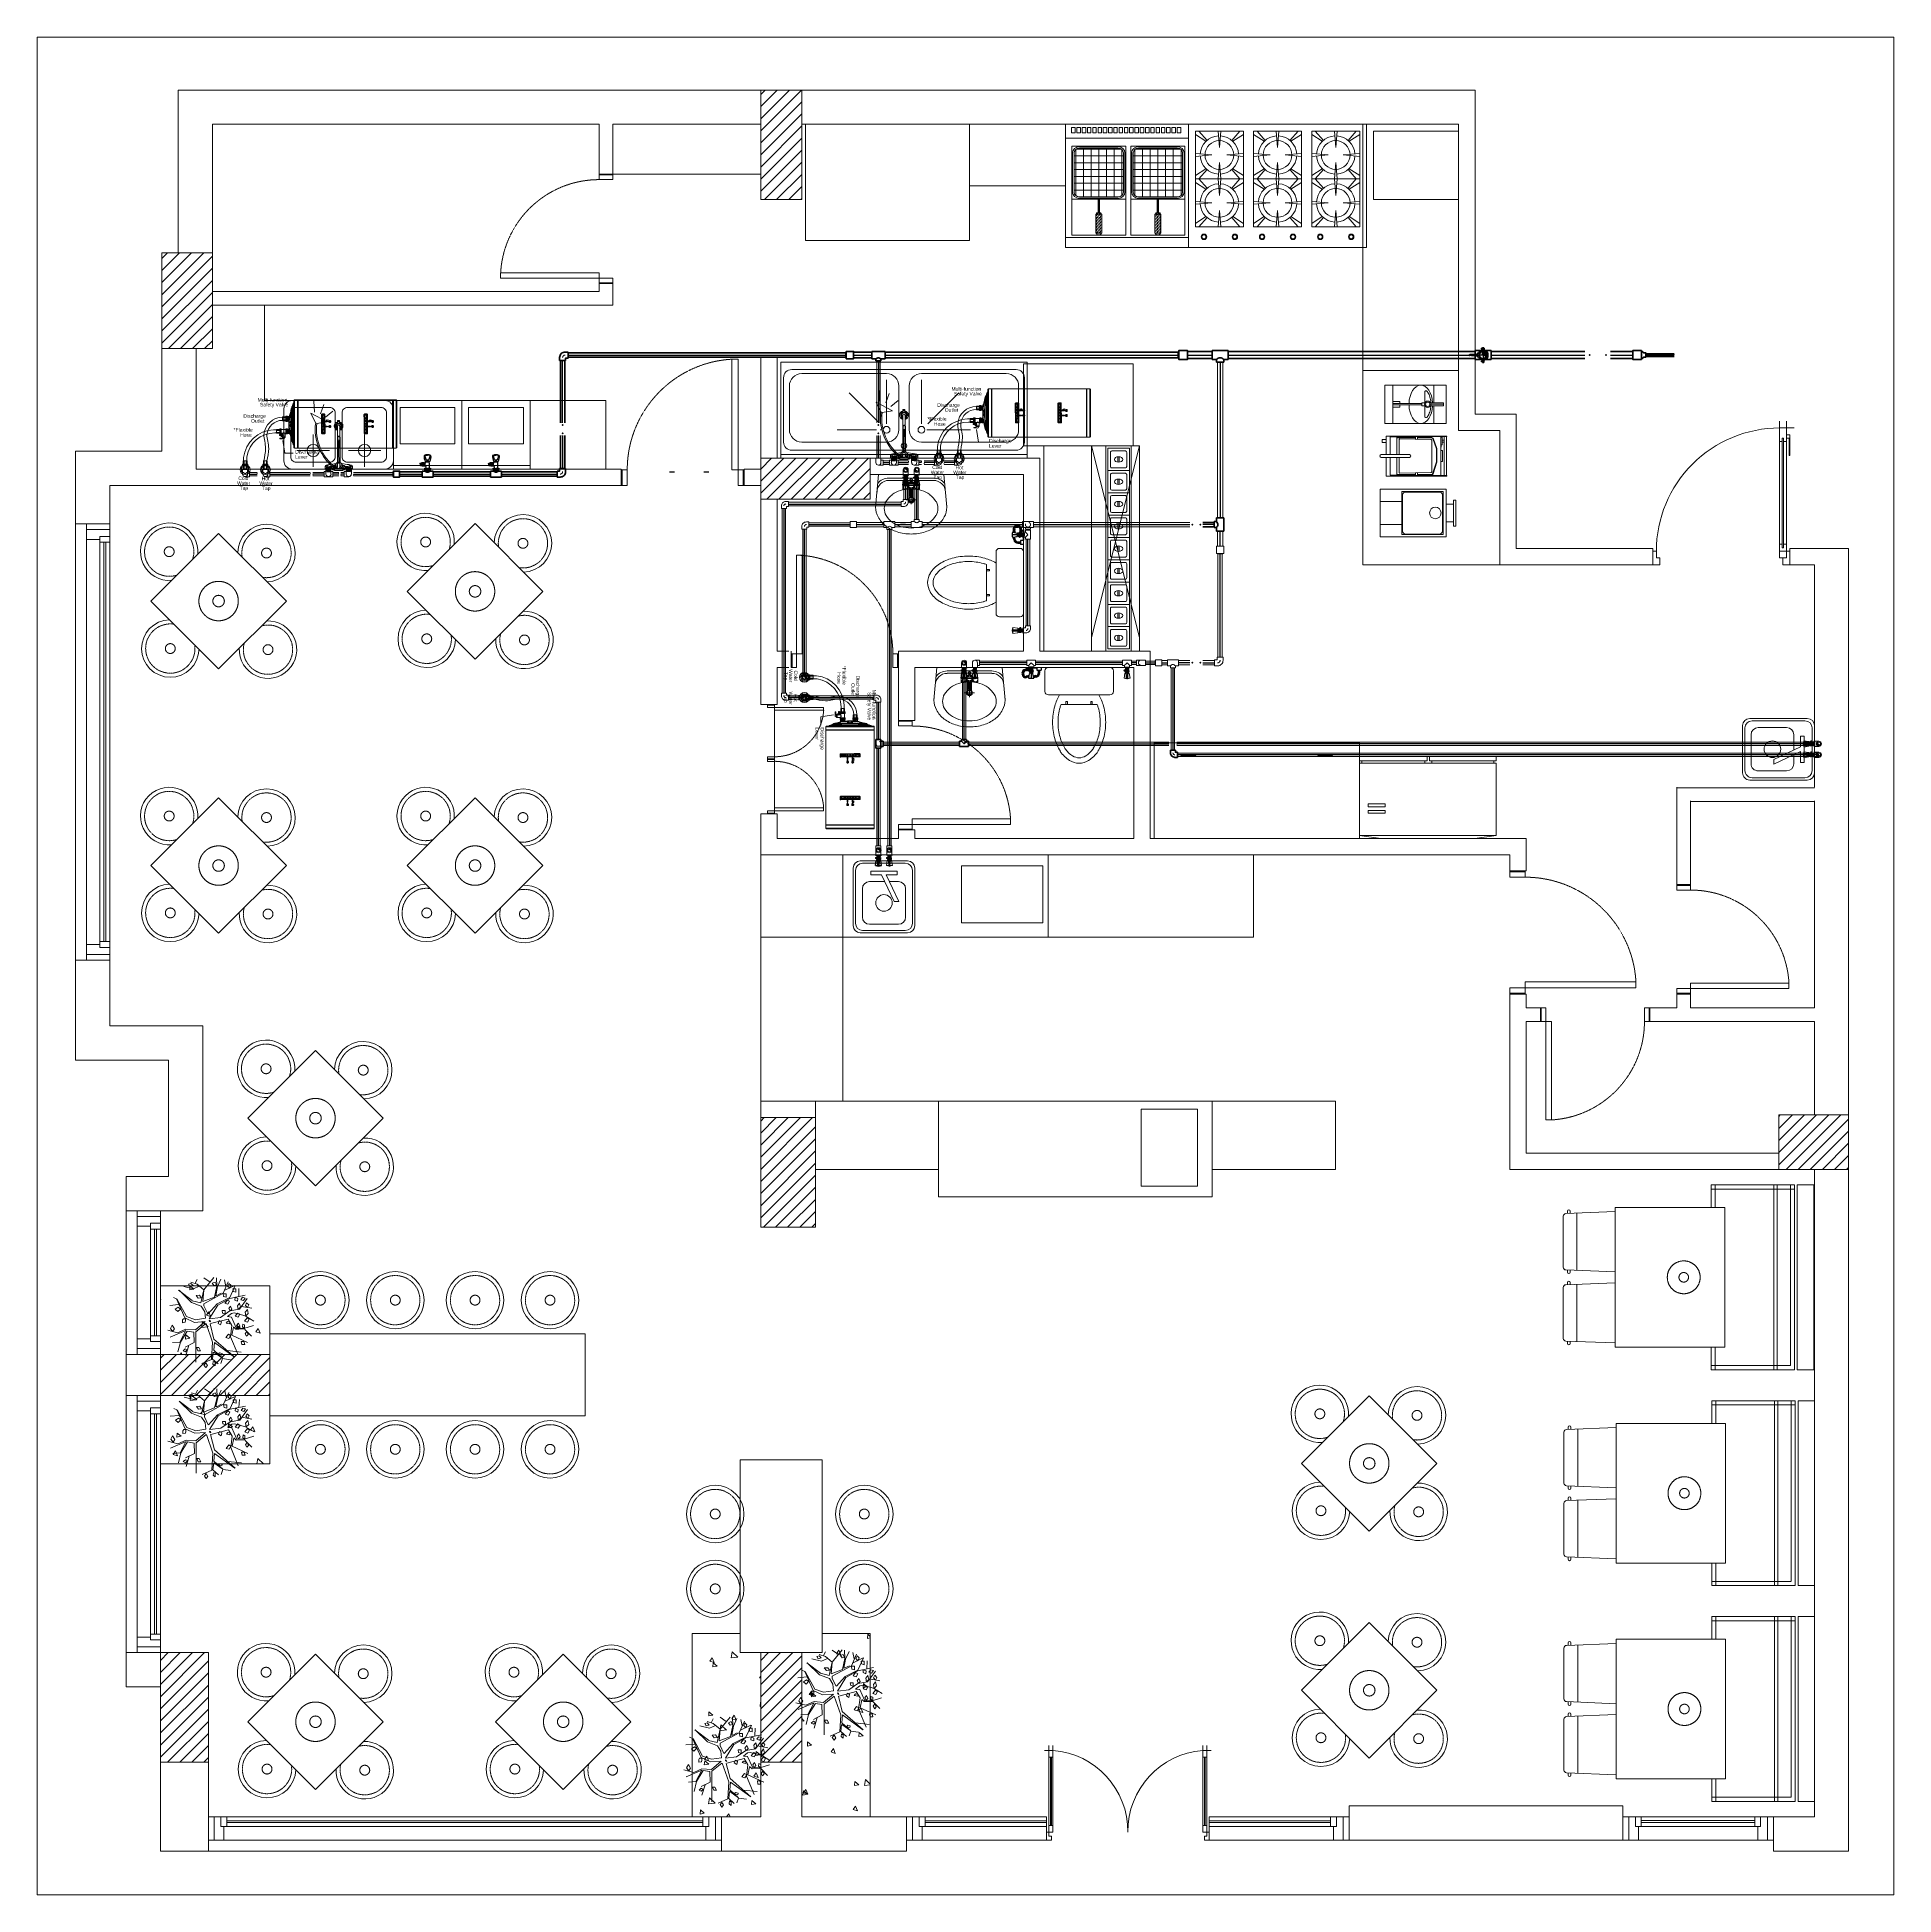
# Model space of a CAD drawing. Header units: metres. Extents: x 1587 to 89247, y -60 to 14723.
# Drawn here: x 1587 to 15154, y -60 to 13516 of the extents above; entities that cross this region are included whole.
import ezdxf

# ---------------------------------------------------------------- set-up
doc = ezdxf.new("R2010")
doc.units = ezdxf.units.M
doc.header["$LTSCALE"] = 10
doc.set_wipeout_variables(frame=1)
for name, pattern in [('AXES', [50.8, 31.75, -6.35, 6.35, -6.35]), ('CACHE', [9.525, 6.35, -3.175]), ('CENTER2', [28.575, 19.05, -3.175, 3.175, -3.175]), ('CW', [1, 0.5, -0.25, 0, -0.25]), ('DASHDOT', [25.4, 12.7, -6.35, 0, -6.35]), ('DASHED', [19.05, 12.7, -6.35]), ('DASHED2', [9.525, 6.35, -3.175]), ('Hidden', [9.525, 6.35, -3.175]), ('HIDDEN2', [4.7625, 3.175, -1.5875]), ('HIDDEN4', [0.09375, 0.0625, -0.03125]), ('PHANTOM2', [31.75, 15.875, -3.175, 3.175, -3.175, 3.175, -3.175]), ('xp-KFCM inline base$0$DASH9', [0.1111, 0.0741, -0.037]), ('xp-KFCM inline base$0$HIDDEN', [0.375, 0.25, -0.125])]:
    doc.linetypes.add(name, pattern=pattern)
doc.layers.get('0').update_dxf_attribs({"color": 253, "lineweight": 0})
for name, color, linetype, lineweight in [('01Equipment', 253, 'Continuous', 0), ('A1-TBLK$0$S-LOGO-L', 5, 'Continuous', 0), ('ConnectionPoints', 7, 'Continuous', 50), ('CW', 4, 'CW', 20), ('DIM1', 251, 'Continuous', 5), ('EQUIPMENT', 7, 'Continuous', 13), ('EQUIPMENT-WHITE', 253, 'Continuous', 0), ('FIXTURES', 7, 'Continuous', 25), ('Furniture', 7, 'Continuous', 13)]:
    doc.layers.add(name, color=color, linetype=linetype, lineweight=lineweight)
for name, color, linetype in [('_PL-CW-PIP', 1, 'Continuous'), ('cold water pipe', 3, 'CENTER2'), ('DETAIL', 2, 'Continuous'), ('FITTINGS', 4, 'Continuous'), ('P-CW-PIP', 150, 'DASHDOT'), ('P-POTA-WATR', 5, 'PHANTOM2'), ('P-SUPPORT', 2, 'Continuous'), ('SN-PV', 11, 'Continuous'), ('W-COW', 5, 'Continuous'), ('W-COW-20', 5, 'Continuous'), ('W-COW-20-SingleLine', 3, 'Continuous'), ('W-COW-25', 5, 'Continuous'), ('W-COW-25-SingleLine', 3, 'Continuous'), ('W-COW-32', 5, 'Continuous'), ('W-COW-32-SingleLine', 3, 'Continuous'), ('W-COW-40', 5, 'Continuous'), ('W-COW-40-SingleLine', 3, 'Continuous'), ('W-COW-50', 5, 'Continuous'), ('W-COW-50-SingleLine', 3, 'Continuous'), ('W-COW-75', 5, 'Continuous'), ('W-COW-75-SingleLine', 3, 'Continuous'), ('W-COW-thin', 7, 'Continuous'), ('W-HW1', 1, 'Continuous'), ('W-HW1-150', 1, 'Continuous'), ('W-HW1-150-SingleLine', 3, 'Continuous'), ('W-HW1-25', 1, 'Continuous'), ('W-HW1-25-SingleLine', 3, 'Continuous'), ('W-HW1-thin', 7, 'Continuous'), ('WC-DET1', 8, 'Continuous'), ('WC-DET2', 15, 'Continuous'), ('WC-OUTL', 7, 'Continuous')]:
    doc.layers.add(name, color=color, linetype=linetype)
doc.styles.add('PDF Arial', font='arial.ttf')

# ---------------------------------------------------------------- blocks, each defined once
blk = doc.blocks.new('mb-boncau1')
at = {"linetype": 'Continuous'}
for p, q in [((225, 0), (-225, 0)), ((-250, -25), (-250, -175)), ((250, -175), (250, -25)), ((-225, -200), (225, -200))]:
    blk.add_line(p, q, dxfattribs=at)
at = {"color": 44, "linetype": 'Continuous'}
for p, q in [((-133, -270), (133, -270)), ((-86, -248), (-96, -248)), ((-96, -248), (-96, -270)), ((-96, -270), (-86, -270)), ((-86, -270), (-86, -248)), ((86, -248), (96, -248)), ((86, -270), (86, -248)), ((96, -270), (86, -270)), ((96, -248), (96, -270))]:
    blk.add_line(p, q, dxfattribs=at)
at = {"linetype": 'Continuous'}
for centre, radius, start, end in [((-225, -25), 25, 90, 180), ((225, -25), 25, 0, 90), ((-225, -175), 25, 180, 270), ((134, -366), 323, 149.0966, 164.9269), ((-134, -366), 323, 15.0731, 30.9034), ((225, -175), 25, 270, 0), ((264, -401), 458, 164.9269, 180), ((264, -401), 458, 180, 195.0731), ((-264, -401), 458, 0, 15.0731), ((-264, -401), 458, 344.9269, 0), ((134, -436), 323, 195.0731, 213.0315), ((-134, -436), 323, 326.9685, 344.9269), ((52, -490), 226, 213.0315, 237.5002), ((-52, -490), 226, 302.4998, 326.9685), ((0, -571), 129, 237.5002, 270), ((0, -571), 129, 270, 302.4998)]:
    blk.add_arc(centre, radius, start, end, dxfattribs=at)
at = {"color": 44, "linetype": 'Continuous'}
for centre, radius, start, end in [((134, -366), 283, 160.176, 164.9269), ((-134, -366), 283, 15.0731, 19.824), ((264, -401), 418, 164.9269, 180), ((264, -401), 418, 180, 195.0731), ((-264, -401), 418, 0, 15.0731), ((-264, -401), 418, 344.9269, 0), ((134, -436), 283, 195.0731, 213.0315), ((-134, -436), 283, 326.9685, 344.9269), ((52, -490), 186, 213.0315, 237.5002), ((0, -571), 89.3, 237.5002, 270), ((0, -571), 89.3, 270, 302.4998), ((-52, -490), 186, 302.4998, 326.9685)]:
    blk.add_arc(centre, radius, start, end, dxfattribs=at)
blk = doc.blocks.new('mb-lavabo4')
for p, q in [((-261, -239), (-239, 0)), ((-239, 0), (239, 0)), ((239, 0), (261, -239)), ((-250, -136), (-250, -130)), ((-163, -26), (163, -26)), ((-163, -43), (0, -43)), ((-61, -89), (-61, -71)), ((-61, -71), (0, -71)), ((-61, -106), (-61, -89)), ((-15, -106), (-61, -106)), ((28, -80), (-28, -80)), ((-28, -97), (-20, -97)), ((-26, -89), (-17, -89)), ((-16, -101), (-10, -156)), ((0, -43), (163, -43)), ((0, -71), (61, -71)), ((10, -156), (16, -101)), ((61, -106), (15, -106)), ((26, -89), (17, -89)), ((20, -97), (28, -97)), ((61, -71), (61, -89)), ((61, -89), (61, -106)), ((250, -130), (250, -136)), ((-36, -186), (0, -186)), ((0, -217), (0, -159)), ((0, -186), (36, -186))]:
    blk.add_line(p, q)
for centre, radius in [((-43, -89), 17.4), ((43, -89), 17.4), ((0, -186), 21.7), ((0, -186), 17.4)]:
    blk.add_circle(centre, radius)
for centre, radius, start, end in [((-163, -130), 86.9, 90, 180), ((-163, -130), 104, 90, 141.7547), ((-20, -311), 203, 106.8299, 126.1394), ((-1, -372), 267, 93.0264, 106.8299), ((-20, -102), 4.35, 5.6071, 90), ((-1, -372), 267, 73.1701, 86.4587), ((20, -102), 4.35, 90, 174.3929), ((17, -311), 203, 53.8606, 73.1701), ((163, -130), 104, 38.2453, 90), ((163, -130), 86.9, 0, 90), ((-112, -239), 148, 169.6111, 180), ((-112, -239), 148, 180, 208.9112), ((-91, -248), 106, 150.4377, 180), ((-91, -248), 106, 180, 209.5623), ((-48, -273), 155, 126.1394, 150.4377), ((0, -139), 20.5, 239.7473, 300.2527), ((45, -273), 155, 29.5623, 53.8606), ((89, -248), 106, 0, 29.5623), ((89, -248), 106, 330.4377, 0), ((112, -239), 148, 331.0888, 0), ((112, -239), 148, 0, 10.3889), ((-58, -209), 210, 208.9112, 233.1301), ((-23, -162), 269, 233.1301, 252.7421), ((-48, -224), 155, 209.5623, 233.8606), ((-20, -185), 203, 233.8606, 253.1701), ((-1, -124), 267, 253.1701, 270), ((-1, -124), 267, 270, 286.8299), ((17, -185), 203, 286.8299, 306.1394), ((23, -162), 269, 287.2579, 306.8699), ((45, -224), 155, 306.1394, 330.4377), ((58, -209), 210, 306.8699, 331.0888), ((0, -88), 347, 252.7421, 270), ((0, -88), 347, 270, 287.2579)]:
    blk.add_arc(centre, radius, start, end)
blk = doc.blocks.new('bot')
at = {"layer": 'Furniture'}
for p, q in [((1375.562, 140.332), (1375.537, 140.332)), ((1375.537, 140.332), (1375.537, 140.307)), ((1375.537, 140.307), (1375.614, 140.257)), ((1375.537, 140.167), (1375.537, 140.307)), ((1375.702, 140.332), (1375.562, 140.332)), ((1375.622, 140.264), (1375.562, 140.332)), ((1375.702, 140.332), (1375.712, 140.332)), ((1375.712, 140.212), (1375.702, 140.332)), ((1375.712, 140.332), (1375.722, 140.332)), ((1375.722, 140.332), (1375.712, 140.212)), ((1375.862, 140.332), (1375.722, 140.332)), ((1375.802, 140.264), (1375.862, 140.332)), ((1375.887, 140.307), (1375.81, 140.257)), ((1375.862, 140.332), (1375.887, 140.332)), ((1375.887, 140.332), (1375.887, 140.307)), ((1375.887, 140.307), (1375.887, 140.167)), ((1375.987, 140.332), (1375.962, 140.332)), ((1375.962, 140.332), (1375.962, 140.307)), ((1375.962, 140.307), (1376.039, 140.257)), ((1375.962, 140.167), (1375.962, 140.307)), ((1376.127, 140.332), (1375.987, 140.332)), ((1376.047, 140.264), (1375.987, 140.332)), ((1376.127, 140.332), (1376.137, 140.332)), ((1376.137, 140.212), (1376.127, 140.332)), ((1376.137, 140.332), (1376.147, 140.332)), ((1376.147, 140.332), (1376.137, 140.212)), ((1376.287, 140.332), (1376.147, 140.332)), ((1376.227, 140.264), (1376.287, 140.332)), ((1376.312, 140.307), (1376.235, 140.257)), ((1376.287, 140.332), (1376.312, 140.332)), ((1376.312, 140.332), (1376.312, 140.307)), ((1376.312, 140.307), (1376.312, 140.167)), ((1376.412, 140.332), (1376.387, 140.332)), ((1376.387, 140.332), (1376.387, 140.307)), ((1376.387, 140.307), (1376.464, 140.257)), ((1376.387, 140.167), (1376.387, 140.307)), ((1376.552, 140.332), (1376.412, 140.332)), ((1376.472, 140.264), (1376.412, 140.332)), ((1376.552, 140.332), (1376.562, 140.332)), ((1376.562, 140.212), (1376.552, 140.332)), ((1376.562, 140.332), (1376.572, 140.332)), ((1376.572, 140.332), (1376.562, 140.212)), ((1376.712, 140.332), (1376.572, 140.332)), ((1376.652, 140.264), (1376.712, 140.332)), ((1376.737, 140.307), (1376.66, 140.257)), ((1376.712, 140.332), (1376.737, 140.332)), ((1376.737, 140.332), (1376.737, 140.307)), ((1376.737, 140.307), (1376.737, 140.167)), ((1375.657, 140.157), (1375.537, 140.167)), ((1375.537, 140.167), (1375.537, 140.147)), ((1375.537, 140.147), (1375.657, 140.157)), ((1375.537, 140.007), (1375.537, 140.147)), ((1375.767, 140.157), (1375.887, 140.167)), ((1375.887, 140.147), (1375.767, 140.157)), ((1375.887, 140.167), (1375.887, 140.147)), ((1375.887, 140.147), (1375.887, 140.007)), ((1376.082, 140.157), (1375.962, 140.167)), ((1375.962, 140.167), (1375.962, 140.147)), ((1375.962, 140.147), (1376.082, 140.157)), ((1375.962, 140.007), (1375.962, 140.147)), ((1376.192, 140.157), (1376.312, 140.167)), ((1376.312, 140.147), (1376.192, 140.157)), ((1376.312, 140.167), (1376.312, 140.147)), ((1376.312, 140.147), (1376.312, 140.007)), ((1376.507, 140.157), (1376.387, 140.167)), ((1376.387, 140.167), (1376.387, 140.147)), ((1376.387, 140.147), (1376.507, 140.157)), ((1376.387, 140.007), (1376.387, 140.147)), ((1376.617, 140.157), (1376.737, 140.167)), ((1376.737, 140.147), (1376.617, 140.157)), ((1376.737, 140.167), (1376.737, 140.147)), ((1376.737, 140.147), (1376.737, 140.007)), ((1375.614, 140.057), (1375.537, 140.007)), ((1375.537, 140.007), (1375.537, 139.982)), ((1375.562, 139.982), (1375.537, 139.982)), ((1375.537, 139.957), (1375.537, 139.982)), ((1375.537, 139.982), (1375.562, 139.982)), ((1375.562, 139.982), (1375.537, 139.982)), ((1375.537, 139.982), (1375.562, 139.982)), ((1375.562, 139.982), (1375.622, 140.05)), ((1375.702, 139.982), (1375.562, 139.982)), ((1375.562, 139.982), (1375.622, 139.914)), ((1375.702, 139.982), (1375.562, 139.982)), ((1375.712, 140.102), (1375.702, 139.982)), ((1375.702, 139.982), (1375.712, 139.982)), ((1375.702, 139.982), (1375.712, 139.982)), ((1375.712, 139.862), (1375.702, 139.982)), ((1375.702, 139.982), (1375.712, 139.982)), ((1375.702, 139.982), (1375.712, 139.982)), ((1375.722, 139.982), (1375.712, 140.102)), ((1375.712, 139.982), (1375.722, 139.982)), ((1375.712, 139.982), (1375.722, 139.982)), ((1375.722, 139.982), (1375.712, 139.862)), ((1375.712, 139.982), (1375.722, 139.982)), ((1375.712, 139.982), (1375.722, 139.982)), ((1375.862, 139.982), (1375.722, 139.982)), ((1375.862, 139.982), (1375.722, 139.982)), ((1375.802, 140.05), (1375.862, 139.982)), ((1375.802, 139.914), (1375.862, 139.982)), ((1375.887, 140.007), (1375.81, 140.057)), ((1375.862, 139.982), (1375.887, 139.982)), ((1375.862, 139.982), (1375.887, 139.982)), ((1375.862, 139.982), (1375.887, 139.982)), ((1375.862, 139.982), (1375.887, 139.982)), ((1375.887, 139.982), (1375.887, 140.007)), ((1375.887, 139.982), (1375.887, 139.957)), ((1376.039, 140.057), (1375.962, 140.007)), ((1375.962, 140.007), (1375.962, 139.982)), ((1375.987, 139.982), (1375.962, 139.982)), ((1375.962, 139.957), (1375.962, 139.982)), ((1375.962, 139.982), (1375.987, 139.982)), ((1375.987, 139.982), (1375.962, 139.982)), ((1375.962, 139.982), (1375.987, 139.982)), ((1375.987, 139.982), (1376.047, 140.05)), ((1376.127, 139.982), (1375.987, 139.982)), ((1375.987, 139.982), (1376.047, 139.914)), ((1376.127, 139.982), (1375.987, 139.982)), ((1376.137, 140.102), (1376.127, 139.982)), ((1376.127, 139.982), (1376.137, 139.982)), ((1376.127, 139.982), (1376.137, 139.982)), ((1376.137, 139.862), (1376.127, 139.982)), ((1376.127, 139.982), (1376.137, 139.982)), ((1376.127, 139.982), (1376.137, 139.982)), ((1376.147, 139.982), (1376.137, 140.102)), ((1376.137, 139.982), (1376.147, 139.982)), ((1376.137, 139.982), (1376.147, 139.982)), ((1376.147, 139.982), (1376.137, 139.862)), ((1376.137, 139.982), (1376.147, 139.982)), ((1376.137, 139.982), (1376.147, 139.982)), ((1376.287, 139.982), (1376.147, 139.982)), ((1376.287, 139.982), (1376.147, 139.982)), ((1376.227, 140.05), (1376.287, 139.982)), ((1376.227, 139.914), (1376.287, 139.982)), ((1376.312, 140.007), (1376.235, 140.057)), ((1376.287, 139.982), (1376.312, 139.982)), ((1376.287, 139.982), (1376.312, 139.982)), ((1376.287, 139.982), (1376.312, 139.982)), ((1376.287, 139.982), (1376.312, 139.982)), ((1376.312, 139.982), (1376.312, 140.007)), ((1376.312, 139.982), (1376.312, 139.957)), ((1376.464, 140.057), (1376.387, 140.007)), ((1376.387, 140.007), (1376.387, 139.982)), ((1376.412, 139.982), (1376.387, 139.982)), ((1376.387, 139.957), (1376.387, 139.982)), ((1376.387, 139.982), (1376.412, 139.982)), ((1376.412, 139.982), (1376.387, 139.982)), ((1376.387, 139.982), (1376.412, 139.982)), ((1376.412, 139.982), (1376.472, 140.05)), ((1376.552, 139.982), (1376.412, 139.982)), ((1376.412, 139.982), (1376.472, 139.914)), ((1376.552, 139.982), (1376.412, 139.982)), ((1376.562, 140.102), (1376.552, 139.982)), ((1376.552, 139.982), (1376.562, 139.982)), ((1376.552, 139.982), (1376.562, 139.982)), ((1376.562, 139.862), (1376.552, 139.982)), ((1376.552, 139.982), (1376.562, 139.982)), ((1376.552, 139.982), (1376.562, 139.982)), ((1376.572, 139.982), (1376.562, 140.102)), ((1376.562, 139.982), (1376.572, 139.982)), ((1376.562, 139.982), (1376.572, 139.982)), ((1376.572, 139.982), (1376.562, 139.862)), ((1376.562, 139.982), (1376.572, 139.982)), ((1376.562, 139.982), (1376.572, 139.982)), ((1376.712, 139.982), (1376.572, 139.982)), ((1376.712, 139.982), (1376.572, 139.982)), ((1376.652, 140.05), (1376.712, 139.982)), ((1376.652, 139.914), (1376.712, 139.982)), ((1376.737, 140.007), (1376.66, 140.057)), ((1376.712, 139.982), (1376.737, 139.982)), ((1376.712, 139.982), (1376.737, 139.982)), ((1376.712, 139.982), (1376.737, 139.982)), ((1376.712, 139.982), (1376.737, 139.982)), ((1376.737, 139.982), (1376.737, 140.007)), ((1376.737, 139.982), (1376.737, 139.957)), ((1375.614, 139.907), (1375.537, 139.957)), ((1375.537, 139.957), (1375.537, 139.817)), ((1375.887, 139.957), (1375.81, 139.907)), ((1375.887, 139.817), (1375.887, 139.957)), ((1376.039, 139.907), (1375.962, 139.957)), ((1375.962, 139.957), (1375.962, 139.817)), ((1376.312, 139.957), (1376.235, 139.907)), ((1376.312, 139.817), (1376.312, 139.957)), ((1376.464, 139.907), (1376.387, 139.957)), ((1376.387, 139.957), (1376.387, 139.817)), ((1376.737, 139.957), (1376.66, 139.907)), ((1376.737, 139.817), (1376.737, 139.957)), ((1375.537, 139.817), (1375.657, 139.807)), ((1375.537, 139.797), (1375.537, 139.817)), ((1375.657, 139.807), (1375.537, 139.797)), ((1375.537, 139.797), (1375.537, 139.657)), ((1375.537, 139.657), (1375.614, 139.707)), ((1375.712, 139.752), (1375.702, 139.632)), ((1375.722, 139.632), (1375.712, 139.752)), ((1375.887, 139.817), (1375.767, 139.807)), ((1375.767, 139.807), (1375.887, 139.797)), ((1375.887, 139.657), (1375.81, 139.707)), ((1375.887, 139.797), (1375.887, 139.817)), ((1375.887, 139.657), (1375.887, 139.797)), ((1375.962, 139.817), (1376.082, 139.807)), ((1375.962, 139.797), (1375.962, 139.817)), ((1376.082, 139.807), (1375.962, 139.797)), ((1375.962, 139.797), (1375.962, 139.657)), ((1375.962, 139.657), (1376.039, 139.707)), ((1376.137, 139.752), (1376.127, 139.632)), ((1376.147, 139.632), (1376.137, 139.752)), ((1376.312, 139.817), (1376.192, 139.807)), ((1376.192, 139.807), (1376.312, 139.797)), ((1376.312, 139.657), (1376.235, 139.707)), ((1376.312, 139.797), (1376.312, 139.817)), ((1376.312, 139.657), (1376.312, 139.797)), ((1376.387, 139.817), (1376.507, 139.807)), ((1376.387, 139.797), (1376.387, 139.817)), ((1376.507, 139.807), (1376.387, 139.797)), ((1376.387, 139.797), (1376.387, 139.657)), ((1376.387, 139.657), (1376.464, 139.707)), ((1376.562, 139.752), (1376.552, 139.632)), ((1376.572, 139.632), (1376.562, 139.752)), ((1376.737, 139.817), (1376.617, 139.807)), ((1376.617, 139.807), (1376.737, 139.797)), ((1376.737, 139.657), (1376.66, 139.707)), ((1376.737, 139.797), (1376.737, 139.817)), ((1376.737, 139.657), (1376.737, 139.797)), ((1375.537, 139.632), (1375.537, 139.657)), ((1375.562, 139.632), (1375.537, 139.632)), ((1375.622, 139.7), (1375.562, 139.632)), ((1375.702, 139.632), (1375.562, 139.632)), ((1375.702, 139.632), (1375.712, 139.632)), ((1375.712, 139.632), (1375.722, 139.632)), ((1375.862, 139.632), (1375.722, 139.632)), ((1375.802, 139.7), (1375.862, 139.632)), ((1375.862, 139.632), (1375.887, 139.632)), ((1375.887, 139.632), (1375.887, 139.657)), ((1375.962, 139.632), (1375.962, 139.657)), ((1375.987, 139.632), (1375.962, 139.632)), ((1376.047, 139.7), (1375.987, 139.632)), ((1376.127, 139.632), (1375.987, 139.632)), ((1376.127, 139.632), (1376.137, 139.632)), ((1376.137, 139.632), (1376.147, 139.632)), ((1376.287, 139.632), (1376.147, 139.632)), ((1376.227, 139.7), (1376.287, 139.632)), ((1376.287, 139.632), (1376.312, 139.632)), ((1376.312, 139.632), (1376.312, 139.657)), ((1376.387, 139.632), (1376.387, 139.657)), ((1376.412, 139.632), (1376.387, 139.632)), ((1376.472, 139.7), (1376.412, 139.632)), ((1376.552, 139.632), (1376.412, 139.632)), ((1376.552, 139.632), (1376.562, 139.632)), ((1376.562, 139.632), (1376.572, 139.632)), ((1376.712, 139.632), (1376.572, 139.632)), ((1376.652, 139.7), (1376.712, 139.632)), ((1376.712, 139.632), (1376.737, 139.632)), ((1376.737, 139.632), (1376.737, 139.657))]:
    blk.add_line(p, q, dxfattribs=at)
blk.add_lwpolyline([(1375.487, 140.482), (1376.787, 140.482), (1376.787, 139.582), (1375.487, 139.582)], close=True, dxfattribs=at)
for centre, radius in [((1375.599, 140.405), 0.02), ((1375.599, 140.405), 0.015), ((1375.825, 140.405), 0.02), ((1375.825, 140.405), 0.015), ((1376.024, 140.405), 0.02), ((1376.024, 140.405), 0.015), ((1376.25, 140.405), 0.02), ((1376.25, 140.405), 0.015), ((1376.449, 140.405), 0.02), ((1376.449, 140.405), 0.015), ((1376.675, 140.405), 0.02), ((1376.675, 140.405), 0.015), ((1375.712, 140.157), 0.105), ((1376.137, 140.157), 0.105), ((1376.562, 140.157), 0.105), ((1375.712, 139.807), 0.105), ((1376.137, 139.807), 0.105), ((1376.562, 139.807), 0.105)]:
    blk.add_circle(centre, radius, dxfattribs=at)
for centre, start, end in [((1375.712, 140.157), 92.894, 177.106), ((1375.712, 140.157), 2.894, 87.106), ((1376.137, 140.157), 92.894, 177.106), ((1376.137, 140.157), 2.894, 87.106), ((1376.562, 140.157), 92.894, 177.106), ((1376.562, 140.157), 2.894, 87.106), ((1375.712, 140.157), 182.894, 267.106), ((1375.712, 140.157), 272.894, 357.106), ((1376.137, 140.157), 182.894, 267.106), ((1376.137, 140.157), 272.894, 357.106), ((1376.562, 140.157), 182.894, 267.106), ((1376.562, 140.157), 272.894, 357.106), ((1375.712, 139.807), 92.894, 177.106), ((1375.712, 139.807), 2.894, 87.106), ((1376.137, 139.807), 92.894, 177.106), ((1376.137, 139.807), 2.894, 87.106), ((1376.562, 139.807), 92.894, 177.106), ((1376.562, 139.807), 2.894, 87.106), ((1375.712, 139.807), 182.894, 267.106), ((1375.712, 139.807), 272.894, 357.106), ((1376.137, 139.807), 182.894, 267.106), ((1376.137, 139.807), 272.894, 357.106), ((1376.562, 139.807), 182.894, 267.106), ((1376.562, 139.807), 272.894, 357.106)]:
    blk.add_arc(centre, 0.14, start, end, dxfattribs=at)
blk = doc.blocks.new('gril')
at = {"layer": 'Furniture'}
h = blk.add_hatch(dxfattribs=at)
h.set_pattern_fill('ZIGZAG', color=256, scale=0.0875, angle=450, style=0)
h.set_pattern_definition([(90, (1936.852645, 1847.749604), (-0.00969145569, 0.0109375), [0.0109375, -0.0109375]), (180, (1936.852645, 1847.760541), (-0.00969145569, -0.0109375), [0.00969145569, -0.00969145569])])
h.paths.add_polyline_path([(1373.878, 137.622), (1373.835, 137.622), (1373.835, 137.76), (1373.878, 137.76)])
h = blk.add_hatch(dxfattribs=at)
h.set_pattern_fill('ZIGZAG', color=256, scale=0.0875, angle=450, style=0)
h.set_pattern_definition([(90, (1936.852645, 1847.413456), (-0.00969145569, 0.0109375), [0.0109375, -0.0109375]), (180, (1936.852645, 1847.424393), (-0.00969145569, -0.0109375), [0.00969145569, -0.00969145569])])
h.paths.add_polyline_path([(1374.31, 137.622), (1374.267, 137.622), (1374.267, 137.76), (1374.31, 137.76)])
for p, q in [((1373.659, 138.258), (1374.053, 138.258)), ((1373.659, 138.258), (1373.659, 137.871)), ((1373.665, 137.921), (1373.665, 138.208)), ((1373.676, 138.208), (1373.676, 137.921)), ((1373.687, 137.897), (1373.687, 138.233)), ((1373.691, 138.236), (1374.021, 138.236)), ((1373.997, 138.253), (1373.715, 138.253)), ((1373.997, 138.243), (1373.715, 138.243)), ((1373.744, 137.886), (1373.744, 138.243)), ((1373.8, 137.886), (1373.8, 138.243)), ((1373.856, 137.886), (1373.856, 138.243)), ((1373.912, 137.886), (1373.912, 138.243)), ((1373.969, 137.886), (1373.969, 138.243)), ((1374.025, 137.897), (1374.025, 138.233)), ((1374.036, 137.921), (1374.036, 138.208)), ((1374.047, 138.208), (1374.047, 137.921)), ((1374.053, 137.871), (1374.053, 138.258)), ((1374.091, 138.258), (1374.485, 138.258)), ((1374.091, 138.258), (1374.091, 137.871)), ((1374.097, 137.921), (1374.097, 138.208)), ((1374.108, 138.208), (1374.108, 137.921)), ((1374.119, 137.897), (1374.119, 138.233)), ((1374.124, 138.236), (1374.453, 138.236)), ((1374.429, 138.253), (1374.148, 138.253)), ((1374.429, 138.243), (1374.148, 138.243)), ((1374.176, 137.886), (1374.176, 138.243)), ((1374.232, 137.886), (1374.232, 138.243)), ((1374.288, 137.886), (1374.288, 138.243)), ((1374.345, 137.886), (1374.345, 138.243)), ((1374.401, 137.886), (1374.401, 138.243)), ((1374.457, 137.897), (1374.457, 138.233)), ((1374.468, 137.921), (1374.468, 138.208)), ((1374.48, 138.208), (1374.48, 137.921)), ((1374.485, 137.871), (1374.485, 138.258)), ((1373.676, 138.186), (1374.036, 138.186)), ((1373.676, 138.136), (1374.036, 138.136)), ((1373.676, 138.086), (1374.036, 138.086)), ((1374.108, 138.186), (1374.468, 138.186)), ((1374.108, 138.136), (1374.468, 138.136)), ((1374.108, 138.086), (1374.468, 138.086)), ((1373.676, 138.036), (1374.036, 138.036)), ((1373.676, 137.987), (1374.036, 137.987)), ((1373.676, 137.937), (1374.036, 137.937)), ((1374.108, 138.036), (1374.468, 138.036)), ((1374.108, 137.987), (1374.468, 137.987)), ((1374.108, 137.937), (1374.468, 137.937)), ((1373.659, 137.871), (1373.852, 137.871)), ((1373.659, 137.871), (1373.659, 137.608)), ((1373.707, 137.887), (1374.005, 137.887)), ((1373.715, 137.886), (1373.997, 137.886)), ((1373.997, 137.876), (1373.715, 137.876)), ((1373.841, 137.871), (1373.852, 137.871)), ((1373.852, 137.772), (1373.852, 137.876)), ((1373.854, 137.772), (1373.854, 137.876)), ((1373.854, 137.871), (1373.859, 137.871)), ((1373.859, 137.772), (1373.859, 137.876)), ((1373.861, 137.772), (1373.861, 137.876)), ((1373.861, 137.871), (1374.053, 137.871)), ((1373.861, 137.871), (1373.871, 137.871)), ((1374.053, 137.871), (1374.053, 137.608)), ((1374.091, 137.871), (1374.284, 137.871)), ((1374.091, 137.871), (1374.091, 137.608)), ((1374.14, 137.887), (1374.437, 137.887)), ((1374.148, 137.886), (1374.429, 137.886)), ((1374.429, 137.876), (1374.148, 137.876)), ((1374.274, 137.871), (1374.284, 137.871)), ((1374.284, 137.772), (1374.284, 137.876)), ((1374.286, 137.772), (1374.286, 137.876)), ((1374.286, 137.871), (1374.291, 137.871)), ((1374.291, 137.772), (1374.291, 137.876)), ((1374.293, 137.772), (1374.293, 137.876)), ((1374.293, 137.871), (1374.485, 137.871)), ((1374.293, 137.871), (1374.303, 137.871)), ((1374.485, 137.871), (1374.485, 137.608)), ((1373.835, 137.76), (1373.878, 137.76)), ((1373.835, 137.622), (1373.835, 137.76)), ((1373.839, 137.766), (1373.839, 137.76)), ((1373.841, 137.766), (1373.841, 137.76)), ((1373.845, 137.771), (1373.851, 137.771)), ((1373.845, 137.769), (1373.851, 137.769)), ((1373.862, 137.771), (1373.867, 137.771)), ((1373.862, 137.769), (1373.867, 137.769)), ((1373.871, 137.766), (1373.871, 137.76)), ((1373.873, 137.766), (1373.873, 137.76)), ((1373.878, 137.76), (1373.878, 137.622)), ((1374.267, 137.76), (1374.31, 137.76)), ((1374.267, 137.622), (1374.267, 137.76)), ((1374.271, 137.766), (1374.271, 137.76)), ((1374.274, 137.766), (1374.274, 137.76)), ((1374.277, 137.771), (1374.283, 137.771)), ((1374.277, 137.769), (1374.283, 137.769)), ((1374.294, 137.771), (1374.3, 137.771)), ((1374.294, 137.769), (1374.3, 137.769)), ((1374.303, 137.766), (1374.303, 137.76)), ((1374.305, 137.766), (1374.305, 137.76)), ((1374.31, 137.76), (1374.31, 137.622)), ((1374.532, 137.59), (1373.632, 137.59)), ((1374.053, 137.608), (1373.659, 137.608)), ((1373.878, 137.622), (1373.835, 137.622)), ((1373.839, 137.622), (1373.839, 137.618)), ((1373.841, 137.622), (1373.841, 137.618)), ((1373.862, 137.61), (1373.85, 137.61)), ((1373.862, 137.608), (1373.85, 137.608)), ((1373.871, 137.622), (1373.871, 137.618)), ((1373.873, 137.622), (1373.873, 137.618)), ((1374.485, 137.608), (1374.091, 137.608)), ((1374.31, 137.622), (1374.267, 137.622)), ((1374.271, 137.622), (1374.271, 137.618)), ((1374.274, 137.622), (1374.274, 137.618)), ((1374.294, 137.61), (1374.283, 137.61)), ((1374.294, 137.608), (1374.283, 137.608)), ((1374.303, 137.622), (1374.303, 137.618)), ((1374.305, 137.622), (1374.305, 137.618))]:
    blk.add_line(p, q, dxfattribs=at)
for points in [[(1374.532, 138.418), (1374.532, 138.316), (1373.632, 138.316), (1373.632, 138.418)], [(1374.532, 138.418), (1374.532, 137.518), (1373.632, 137.518), (1373.632, 138.418)], [(1373.716, 138.393), (1373.716, 138.354), (1373.69, 138.354), (1373.69, 138.393)], [(1373.754, 138.393), (1373.754, 138.354), (1373.728, 138.354), (1373.728, 138.393)], [(1373.793, 138.393), (1373.793, 138.354), (1373.767, 138.354), (1373.767, 138.393)], [(1373.831, 138.393), (1373.831, 138.354), (1373.806, 138.354), (1373.806, 138.393)], [(1373.87, 138.393), (1373.87, 138.354), (1373.844, 138.354), (1373.844, 138.393)], [(1373.908, 138.393), (1373.908, 138.354), (1373.883, 138.354), (1373.883, 138.393)], [(1373.947, 138.393), (1373.947, 138.354), (1373.921, 138.354), (1373.921, 138.393)], [(1373.986, 138.393), (1373.986, 138.354), (1373.96, 138.354), (1373.96, 138.393)], [(1374.024, 138.393), (1374.024, 138.354), (1373.998, 138.354), (1373.998, 138.393)], [(1374.063, 138.393), (1374.063, 138.354), (1374.037, 138.354), (1374.037, 138.393)], [(1374.101, 138.393), (1374.101, 138.354), (1374.076, 138.354), (1374.076, 138.393)], [(1374.14, 138.393), (1374.14, 138.354), (1374.114, 138.354), (1374.114, 138.393)], [(1374.178, 138.393), (1374.178, 138.354), (1374.153, 138.354), (1374.153, 138.393)], [(1374.217, 138.393), (1374.217, 138.354), (1374.191, 138.354), (1374.191, 138.393)], [(1374.256, 138.393), (1374.256, 138.354), (1374.23, 138.354), (1374.23, 138.393)], [(1374.294, 138.393), (1374.294, 138.354), (1374.268, 138.354), (1374.268, 138.393)], [(1374.333, 138.393), (1374.333, 138.354), (1374.307, 138.354), (1374.307, 138.393)], [(1374.371, 138.393), (1374.371, 138.354), (1374.346, 138.354), (1374.346, 138.393)], [(1374.41, 138.393), (1374.41, 138.354), (1374.384, 138.354), (1374.384, 138.393)], [(1374.448, 138.393), (1374.448, 138.354), (1374.423, 138.354), (1374.423, 138.393)], [(1374.487, 138.393), (1374.487, 138.354), (1374.461, 138.354), (1374.461, 138.393)]]:
    blk.add_lwpolyline(points, close=True, dxfattribs=at)
at = {"layer": 'Furniture', "extrusion": (0, 0, -1)}
for centre, major_axis, ratio, start_param, end_param in [((1373.715, 138.208), (0.0506, 0), 0.886076, 3.141593, 4.712389), ((1373.715, 138.208), (0.0394, 0), 0.886076, 3.141593, 4.712389), ((1373.997, 138.208), (-0.0506, 0), 0.886076, 1.570796, 3.141593), ((1373.997, 138.208), (0.0394, 0), 0.886076, 4.712389, 6.283185), ((1374.148, 138.208), (0.0506, 0), 0.886076, 3.141593, 4.712389), ((1374.148, 138.208), (0.0394, 0), 0.886076, 3.141593, 4.712389), ((1374.429, 138.208), (-0.0506, 0), 0.886076, 1.570796, 3.141593), ((1374.429, 138.208), (0.0394, 0), 0.886076, 4.712389, 6.283185), ((1373.715, 137.921), (-0.0506, 0), 0.886076, 4.712389, 6.283185), ((1373.715, 137.921), (-0.0394, 0), 0.886076, 4.712389, 6.283185), ((1373.997, 137.921), (-0.0394, 0), 0.886076, 3.141593, 4.712389), ((1373.997, 137.921), (-0.0506, 0), 0.886076, 3.141593, 4.712389), ((1374.148, 137.921), (-0.0506, 0), 0.886076, 4.712389, 6.283185), ((1374.148, 137.921), (-0.0394, 0), 0.886076, 4.712389, 6.283185), ((1374.429, 137.921), (-0.0394, 0), 0.886076, 3.141593, 4.712389), ((1374.429, 137.921), (-0.0506, 0), 0.886076, 3.141593, 4.712389), ((1373.845, 137.766), (-0.00563, 0), 0.886076, 0, 1.570796), ((1373.845, 137.766), (-0.00338, 0), 0.886076, 0, 1.570796), ((1373.851, 137.772), (-0.000746, 0.000746), 1, 2.356194, 3.926991), ((1373.851, 137.772), (-0.00338, 0), 0.886076, 3.141593, 4.712389), ((1373.862, 137.772), (0.00338, 0), 0.886076, 1.570796, 3.141593), ((1373.862, 137.772), (0.000746, 0.000746), 1, 2.356194, 3.926991), ((1373.867, 137.766), (0.00563, 0), 0.886076, -1.570796, 0), ((1373.867, 137.766), (0.00338, 0), 0.886076, -1.570796, 0), ((1374.277, 137.766), (-0.00563, 0), 0.886076, 0, 1.570796), ((1374.277, 137.766), (-0.00338, 0), 0.886076, 0, 1.570796), ((1374.283, 137.772), (-0.000746, 0.000746), 1, 2.356194, 3.926991), ((1374.283, 137.772), (-0.00338, 0), 0.886076, 3.141593, 4.712389), ((1374.294, 137.772), (0.00338, 0), 0.886076, 1.570796, 3.141593), ((1374.294, 137.772), (0.000746, 0.000746), 1, 2.356194, 3.926991), ((1374.3, 137.766), (0.00563, 0), 0.886076, -1.570796, 0), ((1374.3, 137.766), (0.00338, 0), 0.886076, -1.570796, 0), ((1373.85, 137.618), (-0.0113, 0), 0.886076, 4.712389, 6.283185), ((1373.85, 137.618), (-0.009, 0), 0.886076, 4.712389, 6.283185), ((1373.862, 137.618), (0.0113, 0), 0.886076, 0, 1.570796), ((1373.862, 137.618), (0.009, 0), 0.886076, 0, 1.570796), ((1374.283, 137.618), (-0.0113, 0), 0.886076, 4.712389, 6.283185), ((1374.283, 137.618), (-0.009, 0), 0.886076, 4.712389, 6.283185), ((1374.294, 137.618), (0.0113, 0), 0.886076, 0, 1.570796), ((1374.294, 137.618), (0.009, 0), 0.886076, 0, 1.570796)]:
    blk.add_ellipse(centre, major_axis=major_axis, ratio=ratio, start_param=start_param, end_param=end_param, dxfattribs=at)
blk = doc.blocks.new('fri')
at = {"layer": 'Furniture'}
for p, q in [((1373.656, 141.263), (1372.256, 140.913)), ((1372.256, 141.263), (1373.656, 140.913)), ((1372.375, 141.115), (1372.336, 141.115)), ((1372.375, 141.105), (1372.336, 141.105)), ((1372.538, 141.115), (1372.499, 141.115)), ((1372.538, 141.105), (1372.499, 141.105)), ((1372.701, 141.115), (1372.662, 141.115)), ((1372.701, 141.105), (1372.662, 141.105)), ((1372.864, 141.115), (1372.825, 141.115)), ((1372.864, 141.105), (1372.825, 141.105)), ((1373.027, 141.115), (1372.988, 141.115)), ((1373.027, 141.105), (1372.988, 141.105)), ((1373.19, 141.115), (1373.151, 141.115)), ((1373.19, 141.105), (1373.151, 141.105)), ((1373.353, 141.115), (1373.314, 141.115)), ((1373.353, 141.105), (1373.314, 141.105)), ((1373.516, 141.115), (1373.477, 141.115)), ((1373.516, 141.105), (1373.477, 141.105)), ((1373.679, 141.115), (1373.64, 141.115)), ((1373.679, 141.105), (1373.64, 141.105))]:
    blk.add_line(p, q, dxfattribs=at)
at = {"layer": 'Furniture', "linetype": 'ByBlock'}
for p, q in [((1373.756, 141.203), (1372.256, 141.203)), ((1373.756, 141.018), (1372.256, 141.018))]:
    blk.add_line(p, q, dxfattribs=at)
at = {"layer": 'Furniture'}
for points in [[(1372.256, 140.563), (1373.756, 140.563), (1373.756, 141.263), (1372.256, 141.263)], [(1372.256, 141.263), (1373.756, 141.263), (1373.756, 140.913), (1372.256, 140.913)], [(1372.274, 141.19), (1372.274, 141.031), (1372.437, 141.031), (1372.437, 141.19)], [(1372.437, 141.19), (1372.437, 141.031), (1372.6, 141.031), (1372.6, 141.19)], [(1372.6, 141.19), (1372.6, 141.031), (1372.763, 141.031), (1372.763, 141.19)], [(1372.763, 141.19), (1372.763, 141.031), (1372.926, 141.031), (1372.926, 141.19)], [(1372.926, 141.19), (1372.926, 141.031), (1373.089, 141.031), (1373.089, 141.19)], [(1373.089, 141.19), (1373.089, 141.031), (1373.252, 141.031), (1373.252, 141.19)], [(1373.252, 141.19), (1373.252, 141.031), (1373.415, 141.031), (1373.415, 141.19)], [(1373.415, 141.19), (1373.415, 141.031), (1373.578, 141.031), (1373.578, 141.19)], [(1373.578, 141.19), (1373.578, 141.031), (1373.741, 141.031), (1373.741, 141.19)]]:
    blk.add_lwpolyline(points, close=True, dxfattribs=at)
for points in [[(1372.294, 141.16), (1372.294, 141.061, 0.414214), (1372.304, 141.051), (1372.407, 141.051, 0.414214), (1372.417, 141.061), (1372.417, 141.16, 0.414214), (1372.407, 141.17), (1372.304, 141.17, 0.414214)], [(1372.457, 141.16), (1372.457, 141.061, 0.414214), (1372.467, 141.051), (1372.57, 141.051, 0.414214), (1372.58, 141.061), (1372.58, 141.16, 0.414214), (1372.57, 141.17), (1372.467, 141.17, 0.414214)], [(1372.62, 141.16), (1372.62, 141.061, 0.414214), (1372.63, 141.051), (1372.733, 141.051, 0.414214), (1372.743, 141.061), (1372.743, 141.16, 0.414214), (1372.733, 141.17), (1372.63, 141.17, 0.414214)], [(1372.783, 141.16), (1372.783, 141.061, 0.414214), (1372.793, 141.051), (1372.896, 141.051, 0.414214), (1372.906, 141.061), (1372.906, 141.16, 0.414214), (1372.896, 141.17), (1372.793, 141.17, 0.414214)], [(1372.946, 141.16), (1372.946, 141.061, 0.414214), (1372.956, 141.051), (1373.059, 141.051, 0.414214), (1373.069, 141.061), (1373.069, 141.16, 0.414214), (1373.059, 141.17), (1372.956, 141.17, 0.414214)], [(1373.109, 141.16), (1373.109, 141.061, 0.414214), (1373.119, 141.051), (1373.222, 141.051, 0.414214), (1373.232, 141.061), (1373.232, 141.16, 0.414214), (1373.222, 141.17), (1373.119, 141.17, 0.414214)], [(1373.272, 141.16), (1373.272, 141.061, 0.414214), (1373.282, 141.051), (1373.385, 141.051, 0.414214), (1373.395, 141.061), (1373.395, 141.16, 0.414214), (1373.385, 141.17), (1373.282, 141.17, 0.414214)], [(1373.435, 141.16), (1373.435, 141.061, 0.414214), (1373.445, 141.051), (1373.548, 141.051, 0.414214), (1373.558, 141.061), (1373.558, 141.16, 0.414214), (1373.548, 141.17), (1373.445, 141.17, 0.414214)], [(1373.598, 141.16), (1373.598, 141.061, 0.414214), (1373.608, 141.051), (1373.711, 141.051, 0.414214), (1373.721, 141.061), (1373.721, 141.16, 0.414214), (1373.711, 141.17), (1373.608, 141.17, 0.414214)]]:
    blk.add_lwpolyline(points, format="xyb", close=True, dxfattribs=at)
for centre in [(1372.356, 141.11), (1372.519, 141.11), (1372.682, 141.11), (1372.845, 141.11), (1373.008, 141.11), (1373.171, 141.11), (1373.334, 141.11), (1373.497, 141.11), (1373.66, 141.11)]:
    blk.add_ellipse(centre, major_axis=(0, -0.0305), ratio=0.644353, dxfattribs=at)
blk = doc.blocks.new('A$C70A3162A')
at = {"layer": 'Furniture'}
for p, q in [((0, 0.4269), (0.0944, 0.4396)), ((0, 0.1096), (0, 0.4269)), ((0, 0.4269), (0, 0.1096)), ((0.6, 0.4269), (0, 0.4269)), ((0.6, 0.4269), (0, 0.4269)), ((0.5056, 0.4396), (0.0944, 0.4396)), ((0.6, 0.4269), (0.5056, 0.4396)), ((0.6, 0.1096), (0.6, 0.4269)), ((0.6, 0.1096), (0.6, 0.4269)), ((0.5614, 0.3292), (0.4869, 0.3292)), ((0.4869, 0.3292), (0.4869, 0.3164)), ((0.5614, 0.3164), (0.5614, 0.3292)), ((0.4869, 0.3164), (0.5614, 0.3164)), ((0.5614, 0.301), (0.4869, 0.301)), ((0.4869, 0.301), (0.4869, 0.2881)), ((0.4869, 0.2881), (0.5614, 0.2881)), ((0.5614, 0.2881), (0.5614, 0.301)), ((0.6, 0.1096), (0, 0.1096)), ((0, 0.1096), (0.6, 0.1096)), ((0.293, 0.0996), (0, 0.0996)), ((0, 0.0996), (0, 0.0796)), ((0.0105, 0.0996), (0.0105, 0.1096)), ((0.2825, 0.0996), (0.2825, 0.1096)), ((0.293, 0.0796), (0.293, 0.0996)), ((0.303, 0.0796), (0.303, 0.0996)), ((0.6, 0.0996), (0.303, 0.0996)), ((0.6, 0.0996), (0.303, 0.0996)), ((0.313, 0.0996), (0.313, 0.1096)), ((0.59, 0.0996), (0.59, 0.1096)), ((0.6, 0.0796), (0.6, 0.0996)), ((0.6, 0.0796), (0.6, 0.0996)), ((0.293, 0.0796), (0, 0.0796)), ((0.303, 0.0796), (0.6, 0.0796)), ((0.6, 0.0796), (0.303, 0.0796))]:
    blk.add_line(p, q, dxfattribs=at)
blk = doc.blocks.new('fdfddsd')
at = {"layer": 'Furniture'}
for p, q in [((1373.677, 52.15), (1373.677, 52.132)), ((1373.677, 52.15), (1373.866, 52.15)), ((1373.866, 52.15), (1373.677, 52.15)), ((1373.866, 52.132), (1373.866, 52.15)), ((1373.595, 52.079), (1373.945, 52.079)), ((1373.595, 51.597), (1373.595, 52.079)), ((1373.595, 51.901), (1373.595, 52.039)), ((1373.613, 52.056), (1373.928, 52.056)), ((1373.613, 51.755), (1373.613, 52.056)), ((1373.617, 51.782), (1373.617, 52.03)), ((1373.639, 52.052), (1373.902, 52.052)), ((1373.677, 52.132), (1373.866, 52.132)), ((1373.677, 52.132), (1373.866, 52.132)), ((1373.705, 52.079), (1373.705, 52.132)), ((1373.836, 52.079), (1373.836, 52.132)), ((1373.924, 51.782), (1373.924, 52.03)), ((1373.928, 51.755), (1373.928, 52.056)), ((1373.945, 52.079), (1373.945, 51.597)), ((1373.613, 51.755), (1373.928, 51.755)), ((1373.639, 51.76), (1373.902, 51.76)), ((1373.687, 51.597), (1373.687, 51.755)), ((1373.854, 51.597), (1373.854, 51.755)), ((1373.945, 51.597), (1373.595, 51.597))]:
    blk.add_line(p, q, dxfattribs=at)
blk.add_circle((1373.77, 52), 0.0421, dxfattribs=at)
for centre, start, end in [((1373.639, 52.03), 90, 180), ((1373.902, 52.03), 360, 90), ((1373.639, 51.782), 180, 270), ((1373.902, 51.782), 270, 360)]:
    blk.add_arc(centre, 0.0219, start, end, dxfattribs=at)
blk = doc.blocks.new('dfdfddsfds')
at = {"layer": 'Furniture'}
for p, q in [((1373.029, 52.149), (1372.629, 52.149)), ((1372.629, 52.149), (1372.629, 52.013)), ((1372.659, 52.143), (1372.707, 52.143)), ((1372.659, 52.143), (1372.659, 52.013)), ((1372.664, 52.148), (1373.029, 52.148)), ((1372.664, 52.145), (1372.664, 52.148)), ((1373.029, 52.145), (1372.664, 52.145)), ((1372.67, 52.148), (1372.67, 52.149)), ((1372.67, 52.145), (1372.67, 52.143)), ((1372.68, 52.148), (1372.68, 52.149)), ((1372.68, 52.145), (1372.68, 52.143)), ((1372.707, 52.143), (1372.707, 52.013)), ((1372.843, 52.139), (1372.707, 52.139)), ((1372.843, 52.136), (1372.707, 52.136)), ((1372.843, 52.145), (1372.843, 52.125)), ((1372.858, 52.145), (1372.858, 52.125)), ((1372.962, 52.139), (1372.858, 52.139)), ((1372.858, 52.136), (1372.962, 52.136)), ((1373.029, 52.148), (1373.029, 52.149)), ((1373.058, 52.148), (1373.029, 52.148)), ((1373.029, 52.145), (1373.029, 52.14)), ((1373.069, 52.145), (1373.029, 52.145)), ((1373.029, 52.084), (1373.029, 52.14)), ((1373.029, 52.14), (1373.037, 52.14)), ((1373.037, 52.14), (1373.037, 52.084)), ((1373.053, 51.86), (1373.053, 52.145)), ((1373.058, 52.149), (1373.058, 52.148)), ((1373.064, 52.149), (1373.058, 52.149)), ((1373.064, 52.148), (1373.058, 52.148)), ((1373.064, 52.149), (1373.064, 52.148)), ((1373.064, 52.148), (1373.072, 52.148)), ((1373.069, 52.145), (1373.072, 52.145)), ((1373.069, 51.86), (1373.069, 52.145)), ((1373.072, 52.145), (1373.072, 52.148)), ((1372.629, 52.013), (1372.592, 52.013)), ((1372.599, 52.123), (1372.599, 52.103)), ((1372.629, 52.123), (1372.599, 52.123)), ((1372.599, 52.103), (1372.629, 52.103)), ((1372.799, 52.013), (1372.629, 52.013)), ((1372.724, 52.013), (1372.724, 52.123)), ((1372.957, 52.123), (1372.729, 52.128)), ((1372.962, 51.888), (1372.962, 52.118)), ((1372.969, 52.132), (1372.996, 52.056)), ((1372.998, 52.057), (1372.971, 52.133)), ((1372.996, 52.053), (1372.996, 51.962)), ((1372.999, 51.962), (1372.999, 52.053)), ((1373.029, 52.079), (1373.029, 52.084)), ((1373.037, 52.084), (1373.029, 52.084)), ((1373.029, 52.079), (1373.029, 51.86)), ((1373.03, 52.079), (1373.029, 52.079)), ((1373.03, 52.069), (1373.029, 52.069)), ((1373.041, 52.043), (1373.029, 52.043)), ((1373.03, 52.069), (1373.03, 52.079)), ((1373.053, 52.119), (1373.037, 52.119)), ((1373.053, 52.105), (1373.037, 52.105)), ((1373.041, 51.963), (1373.041, 52.043)), ((1372.592, 51.993), (1372.629, 51.993)), ((1372.629, 51.993), (1372.799, 51.993)), ((1372.629, 51.856), (1372.629, 51.993)), ((1372.659, 51.863), (1372.659, 51.993)), ((1372.659, 51.863), (1372.707, 51.863)), ((1372.67, 51.86), (1372.67, 51.863)), ((1372.68, 51.86), (1372.68, 51.863)), ((1372.707, 51.863), (1372.707, 51.993)), ((1372.843, 51.869), (1372.707, 51.869)), ((1372.707, 51.866), (1372.843, 51.866)), ((1372.724, 51.993), (1372.724, 51.883)), ((1372.729, 51.878), (1372.957, 51.883)), ((1372.843, 51.86), (1372.843, 51.88)), ((1372.858, 51.86), (1372.858, 51.881)), ((1372.962, 51.869), (1372.858, 51.869)), ((1372.962, 51.866), (1372.858, 51.866)), ((1372.996, 51.96), (1372.968, 51.874)), ((1372.971, 51.873), (1372.999, 51.959)), ((1373.041, 51.963), (1373.029, 51.963)), ((1372.629, 51.856), (1373.029, 51.856)), ((1373.029, 51.86), (1372.664, 51.86)), ((1372.664, 51.857), (1372.664, 51.86)), ((1372.664, 51.857), (1373.029, 51.857)), ((1372.67, 51.857), (1372.67, 51.856)), ((1372.68, 51.857), (1372.68, 51.856)), ((1373.069, 51.86), (1373.029, 51.86)), ((1373.058, 51.857), (1373.029, 51.857)), ((1373.029, 51.856), (1373.029, 51.857)), ((1373.064, 51.857), (1373.058, 51.857)), ((1373.058, 51.856), (1373.058, 51.857)), ((1373.064, 51.856), (1373.058, 51.856)), ((1373.064, 51.857), (1373.072, 51.857)), ((1373.064, 51.856), (1373.064, 51.857)), ((1373.072, 51.86), (1373.069, 51.86)), ((1373.072, 51.857), (1373.072, 51.86))]:
    blk.add_line(p, q, dxfattribs=at)
for centre, radius, start, end in [((1372.962, 52.129), 0.01, 19.5821, 90), ((1372.962, 52.129), 0.007, 19.5821, 90), ((1372.592, 52.003), 0.01, 90, 270), ((1372.729, 52.123), 0.005, 88.7434, 180), ((1372.799, 52.003), 0.01, 270, 90), ((1372.957, 52.118), 0.005, 360, 90), ((1372.989, 52.053), 0.007, 360, 19.5821), ((1372.989, 52.053), 0.01, 360, 19.5821), ((1372.729, 51.883), 0.005, 180, 271.2566), ((1372.957, 51.888), 0.005, 270, 360), ((1372.962, 51.876), 0.007, 270, 342.3582), ((1372.962, 51.876), 0.01, 270, 342.3582), ((1372.989, 51.962), 0.007, 342.3582, 360), ((1372.989, 51.962), 0.01, 342.3582, 360)]:
    blk.add_arc(centre, radius, start, end, dxfattribs=at)
blk = doc.blocks.new('fggfgdfg')
at = {"layer": 'Furniture'}
for p, q in [((1372.531, 51.294), (1372.531, 51.014)), ((1372.981, 51.294), (1372.531, 51.294)), ((1372.591, 51.294), (1372.591, 51.014)), ((1372.782, 51.293), (1372.782, 51.294)), ((1372.823, 51.163), (1372.823, 51.242)), ((1372.891, 51.294), (1372.891, 51.164)), ((1372.981, 51.014), (1372.981, 51.294)), ((1372.641, 51.174), (1372.591, 51.174)), ((1372.641, 51.159), (1372.591, 51.159)), ((1372.641, 51.159), (1372.591, 51.159)), ((1372.591, 51.149), (1372.641, 51.149)), ((1372.591, 51.134), (1372.641, 51.134)), ((1372.641, 51.174), (1372.641, 51.159)), ((1372.803, 51.159), (1372.641, 51.159)), ((1372.641, 51.149), (1372.803, 51.149)), ((1372.641, 51.149), (1372.641, 51.134)), ((1372.824, 51.164), (1372.803, 51.164)), ((1372.803, 51.144), (1372.803, 51.164)), ((1372.803, 51.144), (1372.823, 51.144)), ((1372.823, 51.067), (1372.823, 51.144)), ((1372.868, 51.164), (1372.868, 51.159)), ((1372.868, 51.164), (1372.961, 51.164)), ((1372.868, 51.148), (1372.868, 51.144)), ((1372.868, 51.144), (1372.961, 51.144)), ((1372.961, 51.154), (1372.869, 51.154)), ((1372.891, 51.144), (1372.891, 51.014)), ((1372.961, 51.144), (1372.961, 51.164)), ((1372.531, 51.014), (1372.981, 51.014))]:
    blk.add_line(p, q, dxfattribs=at)
for radius in [0.0237, 0.0155]:
    blk.add_circle((1372.845, 51.154), radius, dxfattribs=at)
for centre, start, end in [((1372.833, 51.242), 37.5936, 179.9999), ((1372.833, 51.067), 179.9999, 322.4116)]:
    blk.add_arc(centre, 0.01, start, end, dxfattribs=at)
at = {"layer": 'Furniture', "extrusion": (0, 0, -1)}
for start_param, end_param in [(4.747278, 7.783326), (1.64312, 4.675835)]:
    blk.add_ellipse((1372.795, 51.154), major_axis=(0, 0.14), ratio=0.617641, start_param=start_param, end_param=end_param, dxfattribs=at)
at = {"layer": 'Furniture'}
for points, knots in [([(1372.841, 51.248), (1372.841, 51.248), (1372.841, 51.248), (1372.843, 51.246), (1372.845, 51.243), (1372.85, 51.235), (1372.853, 51.23), (1372.857, 51.219), (1372.859, 51.213), (1372.863, 51.201), (1372.864, 51.195), (1372.867, 51.181), (1372.868, 51.174), (1372.868, 51.166), (1372.868, 51.165), (1372.868, 51.164)], [6.9592823, 6.9592823, 6.9592823, 6.9592823, 6.9627858, 6.9627858, 7.0760525, 7.0760525, 7.2444125, 7.2444125, 7.4127725, 7.4127725, 7.5811324, 7.5811324, 7.7494924, 7.7494924, 7.7773275, 7.7773275, 7.7773275, 7.7773275]), ([(1372.868, 51.144), (1372.868, 51.138), (1372.867, 51.132), (1372.865, 51.119), (1372.864, 51.113), (1372.861, 51.1), (1372.859, 51.094), (1372.854, 51.083), (1372.852, 51.077), (1372.847, 51.068), (1372.844, 51.064), (1372.841, 51.061)], [7.9381084, 7.9381084, 7.9381084, 7.9381084, 8.0862123, 8.0862123, 8.2545723, 8.2545723, 8.4229323, 8.4229323, 8.5912922, 8.5912922, 8.7486698, 8.7486698, 8.7486698, 8.7486698])]:
    blk.add_open_spline(points, degree=3, knots=knots, dxfattribs=at)
blk = doc.blocks.new('sink')
at = {"layer": 'Furniture'}
for p, q in [((1378.817, 144.527), (1377.017, 144.527)), ((1377.017, 144.527), (1377.017, 143.827)), ((1378.817, 144.502), (1377.017, 144.502)), ((1378.737, 144.47), (1377.097, 144.47)), ((1378.817, 143.827), (1378.817, 144.527)), ((1378.817, 143.827), (1378.817, 144.527)), ((1377.037, 144.41), (1377.037, 143.94)), ((1377.079, 144), (1377.079, 144.32)), ((1377.169, 144.41), (1377.789, 144.41)), ((1377.879, 144), (1377.879, 144.32)), ((1377.879, 144.32), (1377.879, 144)), ((1377.954, 144), (1377.954, 144.32)), ((1378.664, 144.41), (1378.044, 144.41)), ((1378.754, 144), (1378.754, 144.32)), ((1378.797, 143.94), (1378.797, 144.41)), ((1377.789, 143.91), (1377.169, 143.91)), ((1378.044, 143.91), (1378.664, 143.91)), ((1377.017, 143.827), (1378.817, 143.827)), ((1377.097, 143.88), (1378.737, 143.88))]:
    blk.add_line(p, q, dxfattribs=at)
at = {"layer": 'Furniture', "linetype": 'DASHED', "ltscale": 2}
blk.add_line((1378.817, 144.527), (1378.817, 144.227), dxfattribs=at)
at = {"layer": 'Furniture', "linetype": 'DASHED2'}
for p, q in [((1377.43, 144.32), (1377.75, 144.32)), ((1378.404, 144.32), (1378.084, 144.32)), ((1377.517, 144.051), (1377.743, 144.277)), ((1377.79, 143.956), (1377.79, 144.276)), ((1378.044, 143.956), (1378.044, 144.276)), ((1378.317, 144.051), (1378.091, 144.277))]:
    blk.add_line(p, q, dxfattribs=at)
at = {"layer": 'Furniture'}
for centre, radius in [((1377.917, 144.438), 0.02), ((1377.789, 144.32), 0.025), ((1378.044, 144.32), 0.025)]:
    blk.add_circle(centre, radius, dxfattribs=at)
for centre, radius, start, end in [((1377.097, 144.41), 0.06, 90, 180), ((1378.737, 144.41), 0.06, 0, 90), ((1377.169, 144.32), 0.09, 90, 180), ((1377.789, 144.32), 0.09, 0, 90), ((1378.044, 144.32), 0.09, 90, 180), ((1378.664, 144.32), 0.09, 0, 90), ((1377.097, 143.94), 0.06, 180, 270), ((1377.169, 144), 0.09, 180, 270), ((1377.789, 144), 0.09, 270, 0), ((1378.044, 144), 0.09, 180, 270), ((1378.664, 144), 0.09, 270, 0), ((1378.737, 143.94), 0.06, 270, 0)]:
    blk.add_arc(centre, radius, start, end, dxfattribs=at)
blk = doc.blocks.new('MB-SINK300x350')
at = {"linetype": 'Continuous'}
for p, q in [((-173, 0), (173, 0)), ((-225, -473), (-225, -52)), ((-208, -456), (-208, -69)), ((-156, -17), (156, -17)), ((208, -69), (208, -456)), ((225, -52), (225, -473)), ((-158, -411), (-158, -203)), ((-106, -151), (6, -151)), ((40, -151), (106, -151)), ((158, -203), (158, -411)), ((173, -525), (-173, -525)), ((156, -508), (-156, -508)), ((106, -463), (-106, -463))]:
    blk.add_line(p, q, dxfattribs=at)
for p, q in [((-96, -102), (-96, -75)), ((-96, -75), (96, -75)), ((-17, -102), (-96, -102)), ((-17, -102), (74, -297)), ((109, -297), (17, -102)), ((96, -102), (17, -102)), ((96, -75), (96, -102)), ((74, -297), (109, -297))]:
    blk.add_line(p, q)
at = {"color": 44, "linetype": 'Continuous'}
blk.add_circle((0, -307), 60.6, dxfattribs=at)
at = {"linetype": 'Continuous'}
for centre, start, end in [((-173, -52), 90, 180), ((173, -52), 0, 90), ((-156, -69), 90, 180), ((156, -69), 0, 90), ((-106, -203), 90, 180), ((106, -203), 0, 90), ((-173, -473), 180, 270), ((-156, -456), 180, 270), ((-106, -411), 180, 270), ((106, -411), 270, 0), ((156, -456), 270, 0), ((173, -473), 270, 0)]:
    blk.add_arc(centre, 51.9, start, end, dxfattribs=at)
blk = doc.blocks.new('frez')
at = {"layer": 'Furniture', "linetype": 'HIDDEN2'}
for p, q in [((1381.782, 138.567), (1381.682, 138.567)), ((1381.782, 138.559), (1381.682, 138.559)), ((1382.682, 138.567), (1382.782, 138.567)), ((1382.682, 138.559), (1382.782, 138.559))]:
    blk.add_line(p, q, dxfattribs=at)
at = {"layer": 'Furniture'}
blk.add_lwpolyline([(1382.982, 139.172), (1381.482, 139.172), (1381.482, 138.472), (1382.982, 138.472)], close=True, dxfattribs=at)
at = {"layer": 'Furniture', "linetype": 'HIDDEN2'}
for centre, start, end in [((1381.682, 138.563), 90, 270), ((1381.682, 138.563), 270, 90), ((1381.782, 138.563), 90, 270), ((1381.782, 138.563), 270, 90), ((1382.682, 138.563), 90, 270), ((1382.682, 138.563), 270, 90), ((1382.782, 138.563), 90, 270), ((1382.782, 138.563), 270, 90)]:
    blk.add_arc(centre, 0.004, start, end, dxfattribs=at)
blk = doc.blocks.new('A$C244E5C3A')
at = {"layer": 'Furniture'}
blk.add_line((0.037, 0), (0.037, 0.7), dxfattribs=at)
for points in [[(0.7, 0), (0, 0), (0, 0.7), (0.7, 0.7)], [(0.63, 0.07), (0.258, 0.07), (0.258, 0.63), (0.63, 0.63)]]:
    blk.add_lwpolyline(points, close=True, dxfattribs=at)
blk = doc.blocks.new('mb-sink500x800')
at = {"color": 44, "linetype": 'ByBlock'}
for p, q in [((-302, -135), (-67, -135)), ((-185, -17), (-185, -253)), ((73, -135), (308, -135)), ((190, -17), (190, -253))]:
    blk.add_line(p, q, dxfattribs=at)
at = {"linetype": 'ByBlock'}
for points in [[(-400, -440), (-400, -60, -0.414214), (-340, 0), (340, 0, -0.414214), (400, -60), (400, -440, -0.414214), (340, -500), (-340, -500, -0.414214)], [(-350, -410), (-350, -90, -0.414214), (-310, -50), (-65, -50, -0.414214), (-25, -90), (-25, -410, -0.414214), (-65, -450), (-310, -450, -0.414214)], [(350, -410), (350, -90, 0.414214), (310, -50), (65, -50, 0.414214), (25, -90), (25, -410, 0.414214), (65, -450), (310, -450, 0.414214)]]:
    blk.add_lwpolyline(points, format="xyb", close=True, dxfattribs=at)
for centre in [(-185, -135), (190, -135)]:
    blk.add_circle(centre, 45, dxfattribs=at)
blk = doc.blocks.new('CT265AP')
at = {"layer": 'WC-DET1', "color": 30, "true_color": 0xf26722}
for p, q in [((-0.009, -0.023), (-0.006, -0.078)), ((0.009, -0.023), (0.006, -0.078))]:
    blk.add_line(p, q, dxfattribs=at)
at = {"layer": 'WC-DET1'}
for p, q in [((-0.005, -0.03), (-0.002, -0.078)), ((-0.005, -0.03), (0.005, -0.03)), ((0.005, -0.03), (0.002, -0.078))]:
    blk.add_line(p, q, dxfattribs=at)
blk.add_circle((0, 0), 0.02, dxfattribs=at)
at = {"layer": 'WC-DET1', "color": 30, "true_color": 0xf26722}
for centre, radius, start, end in [((0, 0), 0.025, 233.843, 306.157), ((0, -0.078), 0.00613, 180, 0)]:
    blk.add_arc(centre, radius, start, end, dxfattribs=at)
at = {"layer": 'WC-DET1'}
blk.add_arc((0, -0.078), 0.00223, 180, 0, dxfattribs=at)
at = {"layer": 'WC-OUTL', "color": 30, "true_color": 0xf26722}
for p, q in [((-0.003, 0.03), (-0.003, 0.025)), ((0.003, 0.03), (0.003, 0.025)), ((-0.015, -0.111), (-0.015, -0.02)), ((0.015, -0.111), (0.015, -0.02))]:
    blk.add_line(p, q, dxfattribs=at)
for points in [[(0.006, 0.035, 0), (0.008, 0.037, 0), (0.009, 0.039, 0), (0.009, 0.042, 0), (0.007, 0.044, 0), (0.005, 0.046, 0), (0.003, 0.048, 0), (0, 0.048, 0), (-0.003, 0.048, 0), (-0.005, 0.046, 0), (-0.007, 0.044, 0), (-0.009, 0.042, 0), (-0.009, 0.039, 0), (-0.008, 0.037, 0), (-0.006, 0.035, 0)], [(-0.006, 0.035, 0), (-0.004, 0.033, 0), (-0.001, 0.032, 0), (0.001, 0.032, 0), (0.004, 0.033, 0), (0.006, 0.035, 0)], [(-0.006, 0.035, 0), (-0.006, 0.034, 0), (-0.006, 0.034, 0), (-0.006, 0.034, 0), (-0.006, 0.034, 0), (-0.006, 0.034, 0), (-0.006, 0.034, 0), (-0.006, 0.034, 0), (-0.006, 0.034, 0), (-0.006, 0.034, 0), (-0.006, 0.034, 0), (-0.006, 0.033, 0), (-0.006, 0.033, 0), (-0.006, 0.033, 0), (-0.006, 0.033, 0), (-0.006, 0.033, 0), (-0.006, 0.033, 0), (-0.006, 0.033, 0), (-0.006, 0.033, 0), (-0.006, 0.033, 0), (-0.006, 0.033, 0), (-0.006, 0.033, 0), (-0.006, 0.033, 0), (-0.006, 0.032, 0), (-0.006, 0.032, 0), (-0.005, 0.032, 0), (-0.005, 0.032, 0), (-0.005, 0.032, 0), (-0.005, 0.032, 0), (-0.005, 0.032, 0), (-0.005, 0.032, 0), (-0.005, 0.032, 0), (-0.005, 0.032, 0), (-0.005, 0.032, 0), (-0.005, 0.032, 0), (-0.005, 0.032, 0), (-0.005, 0.031, 0), (-0.005, 0.031, 0), (-0.005, 0.031, 0), (-0.004, 0.031, 0), (-0.004, 0.031, 0), (-0.004, 0.031, 0), (-0.004, 0.031, 0), (-0.004, 0.031, 0), (-0.004, 0.031, 0), (-0.004, 0.031, 0), (-0.004, 0.031, 0), (-0.004, 0.031, 0), (-0.004, 0.031, 0), (-0.004, 0.031, 0), (-0.003, 0.031, 0), (-0.003, 0.031, 0), (-0.003, 0.03, 0), (-0.003, 0.03, 0), (-0.003, 0.03, 0), (-0.003, 0.03, 0), (-0.003, 0.03, 0)], [(-0.003, 0.03, 0), (-0.002, 0.03, 0), (-0.002, 0.03, 0), (-0.002, 0.03, 0), (-0.002, 0.03, 0), (-0.002, 0.03, 0), (-0.002, 0.03, 0), (-0.001, 0.03, 0), (-0.001, 0.03, 0), (-0.001, 0.03, 0), (-0.001, 0.03, 0), (-0.001, 0.03, 0), (-0.001, 0.03, 0), (0, 0.03, 0), (0, 0.03, 0), (0, 0.03, 0), (0, 0.03, 0), (0, 0.03, 0), (0, 0.03, 0), (0, 0.03, 0), (0.001, 0.03, 0), (0.001, 0.03, 0), (0.001, 0.03, 0), (0.001, 0.03, 0), (0.001, 0.03, 0), (0.001, 0.03, 0), (0.002, 0.03, 0), (0.002, 0.03, 0), (0.002, 0.03, 0), (0.002, 0.03, 0), (0.002, 0.03, 0), (0.002, 0.03, 0), (0.003, 0.03, 0)], [(0.003, 0.03, 0), (0.003, 0.03, 0), (0.003, 0.03, 0), (0.003, 0.03, 0), (0.003, 0.03, 0), (0.003, 0.031, 0), (0.003, 0.031, 0), (0.004, 0.031, 0), (0.004, 0.031, 0), (0.004, 0.031, 0), (0.004, 0.031, 0), (0.004, 0.031, 0), (0.004, 0.031, 0), (0.004, 0.031, 0), (0.004, 0.031, 0), (0.004, 0.031, 0), (0.004, 0.031, 0), (0.004, 0.031, 0), (0.005, 0.031, 0), (0.005, 0.031, 0), (0.005, 0.031, 0), (0.005, 0.032, 0), (0.005, 0.032, 0), (0.005, 0.032, 0), (0.005, 0.032, 0), (0.005, 0.032, 0), (0.005, 0.032, 0), (0.005, 0.032, 0), (0.005, 0.032, 0), (0.005, 0.032, 0), (0.005, 0.032, 0), (0.005, 0.032, 0), (0.006, 0.032, 0), (0.006, 0.032, 0), (0.006, 0.033, 0), (0.006, 0.033, 0), (0.006, 0.033, 0), (0.006, 0.033, 0), (0.006, 0.033, 0), (0.006, 0.033, 0), (0.006, 0.033, 0), (0.006, 0.033, 0), (0.006, 0.033, 0), (0.006, 0.033, 0), (0.006, 0.033, 0), (0.006, 0.033, 0), (0.006, 0.034, 0), (0.006, 0.034, 0), (0.006, 0.034, 0), (0.006, 0.034, 0), (0.006, 0.034, 0), (0.006, 0.034, 0), (0.006, 0.034, 0), (0.006, 0.034, 0), (0.006, 0.034, 0), (0.006, 0.034, 0), (0.006, 0.035, 0)]]:
    blk.add_polyline3d(points, dxfattribs=at)
for centre, radius, start, end in [((0, 0), 0.025, 95.7392, 233.843), ((0, 0), 0.025, 84.2608, 95.7392), ((0, 0), 0.025, 306.157, 84.2608), ((0, -0.105), 0.0159, 201.7731, 338.2269)]:
    blk.add_arc(centre, radius, start, end, dxfattribs=at)
blk = doc.blocks.new('HEWH')
at = {"layer": 'Furniture', "lineweight": 9}
for points in [[(-469, -434), (-469, -435), (-469, -437), (-468, -438), (-467, -439), (-466, -440), (-465, -440), (-464, -441), (-463, -441), (-463, 0), (-464, 0), (-465, -1), (-466, -1), (-467, -2), (-468, -3), (-469, -4), (-469, -6), (-469, -7), (-469, -7), (-469, -8), (-469, -9), (-469, -11), (-469, -13), (-469, -16), (-469, -19), (-469, -22), (-469, -26), (-469, -31), (-469, -36), (-469, -41), (-469, -47), (-469, -53), (-469, -59), (-469, -66), (-469, -73), (-469, -81), (-469, -88), (-469, -97), (-469, -105), (-469, -114), (-469, -123), (-469, -132), (-469, -141), (-469, -151), (-469, -160), (-469, -170), (-469, -180), (-469, -190), (-469, -200), (-469, -210), (-469, -221), (-469, -231), (-469, -241), (-469, -251), (-469, -261), (-469, -271), (-469, -281), (-469, -290), (-469, -300), (-469, -309), (-469, -318), (-469, -327), (-469, -336), (-469, -344), (-469, -353), (-469, -360), (-469, -368), (-469, -375), (-469, -382), (-469, -388), (-469, -395), (-469, -400), (-469, -406), (-469, -410), (-469, -415), (-469, -419), (-469, -422), (-469, -425), (-469, -428), (-469, -430), (-469, -432), (-469, -433), (-469, -434)], [(436, -221), (436, -441), (436, -441), (436, -441), (436, -441), (435, -441), (435, -440), (435, -440), (435, -440), (435, -440), (435, -439), (435, -439), (435, -437), (435, -436), (435, -433), (435, -431), (435, -428), (435, -424), (435, -420), (435, -415), (435, -410), (435, -405), (435, -399), (435, -393), (435, -386), (435, -379), (435, -372), (435, -364), (435, -356), (435, -348), (435, -339), (435, -330), (435, -321), (435, -312), (435, -302), (435, -292), (435, -282), (435, -272), (435, -262), (435, -252), (435, -241), (435, -231), (435, -221), (435, -210), (435, -200), (435, -189), (435, -179), (435, -169), (435, -159), (435, -149), (435, -139), (435, -129), (435, -120), (435, -111), (435, -102), (435, -93), (435, -85), (435, -77), (435, -69), (435, -62), (435, -55), (435, -48), (435, -42), (435, -36), (435, -31), (435, -26), (435, -21), (435, -17), (435, -13), (435, -10), (435, -8), (435, -5), (435, -4), (435, -2), (435, -2), (435, -1), (435, -1), (435, -1), (435, -1), (435, 0), (436, 0), (436, 0), (436, 0), (436, 0)], [(-544, -157), (-544, -192), (-573, -192), (-573, -157)], [(-544, -157), (-544, -192), (-573, -192), (-573, -157)], [(-573, -160), (-573, -188)], [(-544, -164), (-544, -184), (-573, -184), (-573, -164)], [(-544, -164), (-544, -184), (-573, -184), (-573, -164)], [(-544, -195), (-544, -153)], [(-544, -187), (-544, -161)], [(-542, -151), (-531, -151)], [(-522, -164), (-522, -184), (-530, -184), (-530, -164)], [(-529, -153), (-529, -195)], [(-522, -157), (-522, -191), (-529, -191), (-529, -157)], [(-529, -161), (-529, -187)], [(-471, -412), (-471, -412), (-471, -411), (-471, -410), (-471, -408), (-471, -406), (-471, -403), (-471, -400), (-471, -397), (-471, -393), (-471, -388), (-471, -383), (-471, -378), (-471, -372), (-471, -366), (-471, -359), (-471, -353), (-471, -345), (-471, -338), (-471, -330), (-471, -322), (-471, -314), (-471, -305), (-471, -296), (-471, -287), (-471, -278), (-471, -269), (-471, -259), (-471, -250), (-471, -240), (-471, -230), (-471, -221), (-471, -211), (-471, -201), (-471, -191), (-471, -182), (-471, -172), (-471, -163), (-471, -154), (-471, -145), (-471, -136), (-471, -127), (-471, -119), (-471, -111), (-471, -103), (-471, -96), (-471, -88), (-471, -82), (-471, -75), (-471, -69), (-471, -63), (-471, -58), (-471, -53), (-471, -48), (-471, -44), (-471, -41), (-471, -38), (-471, -35), (-471, -33), (-471, -31), (-471, -30), (-471, -29), (-471, -29), (-472, -29), (-474, -30), (-474, -31), (-475, -32), (-475, -32), (-475, -33), (-475, -34), (-475, -36), (-475, -38), (-475, -40), (-475, -43), (-475, -47), (-475, -51), (-475, -55), (-475, -60), (-475, -66), (-475, -71), (-475, -77), (-475, -84), (-475, -90), (-475, -98), (-475, -105), (-475, -113), (-475, -121), (-475, -129), (-475, -137), (-475, -146), (-475, -155), (-475, -164), (-475, -173), (-475, -182), (-475, -192), (-475, -201), (-475, -211), (-475, -221), (-475, -230), (-475, -240), (-475, -249), (-475, -259), (-475, -268), (-475, -277), (-475, -286), (-475, -295), (-475, -304), (-475, -312), (-475, -320), (-475, -328), (-475, -336), (-475, -344), (-475, -351), (-475, -357), (-475, -364), (-475, -370), (-475, -375), (-475, -381), (-475, -386), (-475, -390), (-475, -394), (-475, -398), (-475, -401), (-475, -403), (-475, -405), (-475, -407), (-475, -408), (-475, -409), (-475, -409), (-474, -411), (-473, -412), (-472, -412)], [(-599, -306), (-599, -271), (-629, -271), (-629, -306)], [(-599, -298), (-599, -279), (-629, -279), (-629, -298)], [(-602, -326), (-602, -319), (-599, -318), (-599, -327)], [(-599, -267), (-599, -310)], [(-585, -276), (-585, -301), (-586, -303), (-587, -300), (-588, -303), (-590, -300), (-592, -303), (-594, -300), (-596, -303), (-597, -300), (-599, -303), (-599, -274), (-597, -277), (-596, -274), (-594, -277), (-592, -274), (-590, -277), (-588, -274), (-587, -277), (-586, -274)], [(-586, -266), (-598, -266)], [(-598, -311), (-586, -311)], [(-585, -310), (-585, -267)], [(-585, -274), (-585, -304)], [(-522, -271), (-582, -271), (-522, -271), (-522, -306), (-582, -306), (-522, -306)], [(-548, -344), (-574, -344), (-574, -339), (-548, -339)], [(-548, -344), (-574, -344), (-574, -339), (-548, -339)], [(-549, -306), (-549, -339), (-573, -339), (-573, -306), (-573, -339), (-549, -339)], [(-544, -267), (-544, -310)], [(-544, -276), (-544, -301)], [(-531, -197), (-542, -197)], [(-531, -266), (-542, -266)], [(-531, -275), (-542, -275)], [(-542, -303), (-531, -303)], [(-542, -311), (-531, -311)], [(-522, -279), (-522, -298), (-530, -298), (-530, -279)], [(-522, -279), (-522, -298), (-530, -298), (-530, -279)], [(-522, -279), (-522, -298), (-530, -298), (-530, -279)], [(-529, -310), (-529, -267)], [(-522, -271), (-522, -306), (-529, -306), (-529, -271)], [(-529, -301), (-529, -276)], [(-515, -309), (-522, -309), (-522, -269), (-515, -269)], [(-516, -199), (-516, -200), (-516, -201), (-516, -201), (-516, -202), (-516, -203), (-516, -204), (-516, -204), (-516, -205), (-516, -205), (-516, -205), (-516, -204), (-516, -204), (-516, -203), (-516, -202), (-516, -201), (-516, -200), (-516, -200), (-516, -199), (-516, -199), (-516, -199)], [(-516, -242), (-516, -242), (-516, -243), (-515, -245), (-515, -246), (-515, -248), (-515, -250), (-515, -252), (-515, -254), (-515, -254), (-515, -255), (-515, -254), (-515, -254), (-515, -253), (-515, -252), (-515, -250), (-515, -248), (-515, -247), (-515, -245), (-516, -243), (-516, -242), (-516, -242)], [(-515, -189), (-515, -189), (-515, -193), (-515, -193)], [(-514, -311), (-505, -311), (-505, -311), (-505, -310), (-505, -310), (-505, -310), (-514, -310), (-514, -310), (-514, -310), (-514, -311)], [(-500, -199), (-500, -205), (-500, -211), (-500, -211), (-500, -212), (-500, -213), (-501, -213), (-502, -214), (-503, -214), (-503, -213), (-504, -213), (-504, -212), (-504, -211), (-504, -205), (-504, -199), (-504, -199), (-504, -198), (-503, -198), (-503, -197), (-502, -197), (-501, -197), (-500, -198), (-500, -198), (-500, -199)], [(-500, -199), (-500, -211), (-500, -212), (-500, -213), (-501, -213), (-501, -214), (-502, -214), (-503, -213), (-504, -213), (-504, -212), (-504, -211), (-504, -211), (-504, -199), (-504, -199), (-504, -198), (-503, -198), (-503, -197), (-502, -197), (-501, -197), (-500, -198), (-500, -198), (-500, -199)], [(-504, -230), (-504, -229), (-504, -228), (-503, -228), (-503, -228), (-502, -227), (-501, -228), (-500, -228), (-500, -229), (-500, -230), (-500, -230), (-500, -236), (-500, -242), (-500, -242), (-500, -243), (-501, -243), (-501, -244), (-502, -244), (-503, -244), (-504, -243), (-504, -243), (-504, -242), (-504, -242), (-504, -236)], [(-190, -258), (-191, -258), (-191, -258), (-191, -258), (-191, -258), (-191, -258), (-192, -258), (-192, -258), (-192, -258), (-192, -261), (-192, -264), (-192, -264), (-192, -264), (-191, -264), (-191, -264), (-191, -264), (-191, -264), (-190, -264), (-190, -264)], [(-140, -188), (-141, -189), (-143, -190), (-145, -192), (-145, -195), (-146, -198), (-145, -201), (-144, -203), (-142, -205), (-140, -206), (-139, -206), (-138, -206), (-140, -206), (-140, -206), (-141, -206), (-143, -205), (-145, -203), (-146, -201), (-147, -198), (-147, -195), (-146, -192), (-144, -190), (-143, -189), (-141, -188), (-141, -188), (-140, -188)], [(-140, -234), (-141, -234), (-143, -236), (-145, -238), (-145, -240), (-146, -243), (-145, -246), (-144, -249), (-142, -250), (-140, -252), (-139, -252), (-138, -252), (-140, -252), (-140, -252), (-141, -252), (-143, -251), (-145, -249), (-146, -246), (-147, -243), (-147, -240), (-146, -238), (-144, -236), (-143, -234), (-141, -234), (-141, -234), (-140, -234)], [(249, -188), (248, -189), (246, -190), (244, -192), (244, -195), (243, -198), (244, -201), (245, -203), (247, -205), (249, -206), (250, -206), (251, -206), (249, -206), (249, -206), (248, -206), (246, -205), (244, -203), (243, -201), (242, -198), (242, -195), (243, -192), (245, -190), (246, -189), (248, -188), (248, -188), (249, -188)], [(249, -234), (248, -234), (246, -236), (244, -238), (244, -240), (243, -243), (244, -246), (245, -249), (247, -250), (249, -252), (250, -252), (251, -252), (249, -252), (249, -252), (248, -252), (246, -251), (244, -249), (243, -246), (242, -243), (242, -240), (243, -238), (245, -236), (246, -234), (248, -234), (248, -234), (249, -234)], [(-598, -356), (-598, -352), (-568, -347), (-598, -352)], [(-565, -344), (-554, -344)]]:
    blk.add_lwpolyline(points, close=True, dxfattribs=at)
for points in [[(-463, -441), (-436, -441), (-436, 0), (-463, 0)], [(-436, 0), (-436, 0), (-436, 0), (-436, 0), (-435, 0), (-435, -1), (-435, -1), (-435, -1), (-435, -1), (-435, -2), (-435, -2), (-435, -4), (-435, -5), (-435, -8), (-435, -10), (-435, -13), (-435, -17), (-435, -21), (-435, -26), (-435, -31), (-435, -36), (-435, -42), (-435, -48), (-435, -55), (-435, -62), (-435, -69), (-435, -77), (-435, -85), (-435, -93), (-435, -102), (-435, -111), (-435, -120), (-435, -129), (-435, -139), (-435, -149), (-435, -159), (-435, -169), (-435, -179), (-435, -189), (-435, -200), (-435, -210), (-435, -221), (-435, -231), (-435, -241), (-435, -252), (-435, -262), (-435, -272), (-435, -282), (-435, -292), (-435, -302), (-435, -312), (-435, -321), (-435, -330), (-435, -339), (-435, -348), (-435, -356), (-435, -364), (-435, -372), (-435, -379), (-435, -386), (-435, -393), (-435, -399), (-435, -405), (-435, -410), (-435, -415), (-435, -420), (-435, -424), (-435, -428), (-435, -431), (-435, -433), (-435, -436), (-435, -437), (-435, -439), (-435, -439), (-435, -440), (-435, -440), (-435, -440), (-435, -440), (-435, -441), (-436, -441), (-436, -441), (-436, -441), (-436, -441)], [(-434, -440), (-434, -440), (-434, -440), (-434, -441), (-433, -441), (-433, -441), (-433, -441), (-432, -441), (-432, -441), (-432, 0), (-432, 0), (-433, 0), (-433, 0), (-433, 0), (-434, 0), (-434, -1), (-434, -1), (-434, -1)], [(-432, -441), (432, -441), (432, 0), (-432, 0)], [(432, 0), (432, 0), (433, 0), (433, 0), (433, 0), (434, 0), (434, -1), (434, -1), (434, -1)], [(436, 0), (463, 0), (463, -221), (463, -441), (436, -441)], [(463, 0), (464, 0), (465, -1), (466, -1), (467, -2), (468, -3), (469, -4), (469, -6), (469, -7), (469, -7), (469, -8), (469, -9), (469, -11), (469, -13), (469, -16), (469, -19), (469, -22), (469, -26), (469, -31), (469, -36), (469, -41), (469, -47), (469, -53), (469, -59), (469, -66), (469, -73), (469, -81), (469, -88), (469, -97), (469, -105), (469, -114), (469, -123), (469, -132), (469, -141), (469, -151), (469, -160), (469, -170), (469, -180), (469, -190), (469, -200), (469, -210), (469, -221), (469, -231), (469, -241), (469, -251), (469, -261), (469, -271), (469, -281), (469, -290), (469, -300), (469, -309), (469, -318), (469, -327), (469, -336), (469, -344), (469, -353), (469, -360), (469, -368), (469, -375), (469, -382), (469, -388), (469, -395), (469, -400), (469, -406), (469, -410), (469, -415), (469, -419), (469, -422), (469, -425), (469, -428), (469, -430), (469, -432), (469, -433), (469, -434), (469, -434), (469, -435), (469, -437), (468, -438), (467, -439), (466, -440), (465, -440), (464, -441), (463, -441)], [(-542, -160), (-531, -160), (-542, -160)], [(-515, -194), (-522, -194), (-522, -154), (-511, -154)], [(-514, -175), (-513, -171), (-513, -168), (-513, -167), (-513, -166), (-513, -165), (-513, -165), (-512, -165)], [(-514, -175), (-514, -174), (-514, -173), (-514, -173), (-513, -172), (-513, -171), (-513, -170), (-513, -169), (-513, -168), (-513, -168), (-513, -168), (-513, -169), (-513, -169), (-513, -169), (-513, -171), (-513, -171)], [(-513, -165), (-512, -161), (-512, -158), (-511, -154), (-511, -151), (-510, -147), (-510, -144), (-509, -140), (-508, -137)], [(-506, -136), (-506, -136), (-506, -136), (-506, -137), (-506, -137), (-507, -137), (-508, -137), (-508, -137)], [(-506, -136), (-507, -136), (-507, -136), (-507, -136), (-507, -136), (-508, -136), (-508, -136), (-508, -136), (-508, -136), (-508, -137), (-508, -137)], [(-507, -137), (-506, -136), (-505, -135), (-505, -132), (-504, -128), (-503, -124), (-503, -124), (-501, -115), (-499, -107), (-498, -100), (-497, -94), (-496, -89), (-495, -85), (-495, -83), (-494, -82), (-494, -82)], [(-506, -136), (-506, -136), (-506, -136), (-506, -136), (-505, -135), (-505, -133), (-505, -132), (-504, -130), (-504, -128), (-503, -126), (-503, -123), (-503, -123)], [(-488, -61), (-490, -68), (-492, -72), (-494, -80), (-494, -80), (-494, -81), (-494, -82), (-495, -84), (-495, -87), (-496, -91), (-497, -96), (-498, -101), (-499, -107), (-500, -114), (-502, -120), (-503, -127), (-504, -134), (-494, -121), (-492, -111), (-491, -101), (-491, -92), (-490, -83), (-489, -76), (-489, -70), (-488, -65), (-488, -62), (-488, -61), (-488, -61)], [(-488, -121), (-494, -121), (-497, -162), (-499, -202), (-498, -243), (-497, -283), (-494, -320), (-504, -307), (-503, -314), (-502, -321), (-500, -327), (-499, -334), (-498, -340), (-497, -345), (-496, -350), (-495, -354), (-495, -357), (-494, -359), (-494, -361), (-494, -361), (-492, -369), (-490, -373), (-488, -380)], [(-488, -61), (-488, -61), (-488, -61), (-483, -61), (-483, -61), (-483, -62), (-483, -65), (-483, -70), (-484, -76), (-484, -83), (-485, -92), (-486, -101), (-487, -111), (-488, -121), (-490, -146), (-492, -171), (-493, -196), (-493, -221), (-493, -245), (-492, -270), (-490, -295), (-488, -320), (-494, -320), (-493, -328), (-492, -337), (-491, -346), (-490, -355), (-490, -359), (-490, -360), (-489, -361), (-489, -362), (-489, -363), (-489, -364), (-489, -365), (-489, -366), (-489, -367), (-489, -368), (-489, -369), (-489, -369), (-489, -371), (-489, -371), (-489, -372), (-489, -373), (-488, -373), (-488, -374), (-488, -375), (-488, -376), (-488, -377), (-488, -380), (-488, -380), (-483, -380), (-483, -380), (-483, -379), (-483, -376), (-483, -371), (-484, -365), (-484, -358), (-485, -349), (-486, -340), (-487, -330), (-488, -320)], [(-483, -380), (-483, -381), (-483, -382), (-482, -383), (-482, -383), (-482, -384), (-482, -385), (-482, -385), (-482, -385), (-482, -384), (-482, -382), (-482, -380), (-482, -378), (-482, -375), (-482, -372), (-482, -368), (-482, -364), (-482, -359), (-482, -354), (-482, -349), (-482, -343), (-482, -337), (-482, -331), (-482, -324), (-482, -317), (-482, -309), (-482, -302), (-482, -294), (-482, -286), (-482, -277), (-482, -269), (-482, -260), (-482, -252), (-482, -243), (-482, -234), (-482, -225), (-482, -216), (-482, -207), (-482, -198), (-482, -189), (-482, -181), (-482, -172), (-482, -164), (-482, -155), (-482, -147), (-482, -139), (-482, -132), (-482, -124), (-482, -117), (-482, -110), (-482, -104), (-482, -98), (-482, -92), (-482, -87), (-482, -82), (-482, -77), (-482, -73), (-482, -69), (-482, -66), (-482, -63), (-482, -61), (-482, -59), (-482, -57), (-482, -56), (-482, -56), (-482, -56), (-482, -57), (-482, -58), (-482, -58), (-483, -59), (-483, -60), (-483, -61)], [(-482, -56), (-482, -55), (-481, -53), (-481, -52), (-481, -51), (-481, -50), (-480, -49), (-480, -48), (-480, -47), (-480, -47), (-480, -48), (-480, -49), (-480, -51), (-480, -53), (-480, -56), (-480, -59), (-480, -62), (-480, -66), (-480, -71), (-480, -76), (-480, -81), (-480, -87), (-480, -93), (-480, -99), (-480, -106), (-480, -113), (-480, -121), (-480, -128), (-480, -136), (-480, -145), (-480, -153), (-480, -162), (-480, -170), (-480, -179), (-480, -188), (-480, -197), (-480, -207), (-480, -216), (-480, -225), (-480, -234), (-480, -244), (-480, -253), (-480, -262), (-480, -271), (-480, -279), (-480, -288), (-480, -296), (-480, -305), (-480, -313), (-480, -320), (-480, -328), (-480, -335), (-480, -342), (-480, -348), (-480, -354), (-480, -360), (-480, -365), (-480, -370), (-480, -375), (-480, -379), (-480, -382), (-480, -385), (-480, -388), (-480, -390), (-480, -392), (-480, -393), (-480, -394), (-480, -394), (-480, -393), (-480, -392), (-481, -391), (-481, -390), (-481, -389), (-481, -388), (-482, -386), (-482, -385)], [(-480, -47), (-475, -32)], [(-470, -29), (-470, -29), (-470, -29), (-470, -29), (-470, -29), (-470, -29), (-470, -29), (-470, -29), (-470, -29), (-471, -29)], [(-435, -439), (-434, -440), (-434, -1), (-435, -2)], [(-210, -129), (-214, -130), (-214, -130), (-215, -130), (-216, -131), (-217, -132), (-217, -133), (-218, -134), (-218, -135), (-218, -136), (-218, -136), (-219, -136), (-219, -136), (-219, -136)], [(-218, -183), (-218, -177), (-218, -177), (-218, -177), (-218, -177), (-219, -136), (-219, -135), (-218, -134), (-218, -133), (-217, -132), (-216, -131), (-215, -130), (-214, -130), (-214, -130)], [(-218, -177), (-218, -136), (-215, -136)], [(-213, -305), (-213, -306), (-213, -307), (-212, -309), (-212, -310), (-211, -310), (-210, -311), (-209, -311), (-208, -311), (-190, -311), (-189, -311), (-188, -310), (-187, -310), (-186, -309), (-185, -308), (-185, -307), (-185, -306), (-185, -304), (-187, -136), (-187, -134), (-187, -133), (-187, -132), (-188, -131), (-189, -130), (-190, -129), (-191, -129), (-192, -129), (-210, -129), (-211, -130), (-212, -130), (-213, -131), (-214, -131), (-214, -132), (-215, -134), (-215, -135), (-215, -136), (-213, -305), (-216, -305), (-217, -264), (-217, -264), (-217, -264), (-217, -264), (-217, -264), (-217, -305)], [(-213, -133), (-196, -133), (-196, -133), (-196, -132), (-195, -132), (-195, -132), (-195, -132), (-195, -132), (-195, -132), (-195, -132), (-211, -132)], [(-209, -309), (-208, -309), (-209, -309), (-209, -309), (-210, -309), (-210, -308), (-211, -307), (-211, -307), (-211, -306), (-211, -305), (-213, -136), (-213, -135), (-213, -134), (-213, -134), (-212, -133), (-212, -132), (-211, -132), (-211, -132), (-210, -132)], [(-213, -139), (-213, -139), (-212, -138), (-211, -137), (-210, -137), (-209, -137), (-209, -137), (-209, -137), (-209, -137), (-209, -137), (-209, -137), (-209, -137), (-209, -137), (-208, -137), (-210, -137), (-211, -138), (-212, -138), (-212, -139), (-213, -140), (-213, -141)], [(-213, -145), (-213, -145), (-212, -145), (-212, -145), (-211, -145), (-211, -145), (-211, -145), (-210, -162)], [(-199, -166), (-207, -167), (-207, -167), (-208, -166), (-209, -166), (-209, -165), (-210, -165), (-210, -164), (-210, -163), (-210, -162), (-211, -162), (-211, -162), (-212, -162), (-212, -162), (-213, -162), (-213, -162)], [(-213, -166), (-213, -166), (-212, -167), (-211, -168), (-210, -169), (-209, -169), (-208, -169), (-208, -169), (-208, -169), (-208, -169), (-208, -169), (-208, -169), (-208, -170), (-208, -170), (-208, -170), (-210, -170), (-211, -169), (-212, -168), (-213, -167), (-213, -167)], [(-208, -309), (-190, -309), (-189, -309), (-188, -309), (-188, -308), (-187, -308), (-187, -307), (-187, -306), (-186, -305), (-186, -304), (-188, -136), (-188, -135), (-188, -134), (-189, -133), (-189, -132), (-190, -132), (-190, -131), (-191, -131), (-192, -131), (-210, -132), (-211, -132)], [(-207, -140), (-208, -140), (-208, -140), (-209, -140), (-210, -141), (-210, -142), (-210, -143), (-211, -144), (-211, -145)], [(-196, -144), (-196, -144), (-196, -143), (-197, -142), (-197, -142), (-197, -141), (-198, -141), (-198, -141), (-199, -141), (-207, -141), (-207, -141), (-208, -141), (-208, -142), (-209, -142), (-209, -143), (-209, -143), (-210, -144), (-210, -145), (-209, -162), (-209, -162), (-209, -163), (-209, -164), (-209, -164), (-208, -165), (-208, -165), (-207, -165), (-207, -165), (-207, -165)], [(-209, -137), (-201, -136)], [(-207, -167), (-207, -167), (-207, -168), (-207, -168), (-207, -168), (-207, -169), (-208, -169), (-208, -169), (-208, -169), (-200, -169), (-200, -169), (-199, -169), (-199, -169), (-199, -168), (-199, -168), (-199, -167), (-199, -167), (-199, -166), (-198, -166), (-197, -166), (-196, -166), (-196, -165), (-195, -164), (-195, -163), (-195, -162), (-195, -161), (-195, -161), (-194, -161), (-194, -161), (-194, -161), (-194, -161), (-194, -144), (-194, -143), (-194, -142), (-195, -141), (-196, -139), (-196, -138), (-197, -138), (-199, -137), (-199, -137)], [(-194, -144), (-194, -144), (-194, -144), (-194, -144), (-195, -144), (-195, -144), (-195, -143), (-195, -142), (-196, -142), (-196, -141), (-197, -140), (-197, -140), (-198, -139), (-199, -139), (-199, -139), (-199, -138), (-199, -138), (-199, -138), (-199, -137), (-200, -137), (-200, -137), (-200, -137), (-208, -137), (-208, -137), (-208, -137), (-208, -138), (-207, -138), (-207, -138), (-207, -139), (-207, -139), (-207, -140), (-199, -139)], [(-200, -169), (-208, -170)], [(-200, -141), (-200, -141), (-199, -141), (-199, -141), (-198, -142), (-198, -142), (-198, -143), (-198, -144), (-197, -144), (-197, -161), (-197, -162), (-197, -163), (-198, -163), (-198, -164), (-198, -164), (-199, -165), (-199, -165), (-200, -165), (-207, -165)], [(-199, -165), (-207, -165)], [(-199, -137), (-199, -137), (-200, -137), (-200, -137), (-200, -137), (-201, -137), (-201, -137), (-201, -137), (-201, -137), (-201, -136), (-201, -136), (-199, -136), (-198, -137), (-197, -138), (-197, -138)], [(-200, -165), (-199, -165), (-198, -165), (-197, -165), (-197, -164), (-197, -164), (-196, -163), (-196, -163), (-196, -162), (-196, -161), (-197, -161)], [(-197, -168), (-198, -169), (-199, -169), (-200, -169), (-200, -169), (-200, -169), (-200, -169), (-200, -169), (-200, -169), (-200, -169), (-200, -169), (-200, -169), (-199, -169)], [(-194, -161), (-194, -162), (-194, -164), (-195, -165), (-195, -166), (-196, -167), (-197, -168), (-199, -169), (-199, -169)], [(-197, -144), (-196, -144), (-196, -161)], [(-196, -133), (-195, -133), (-195, -133), (-194, -133), (-194, -134), (-194, -134), (-194, -135), (-194, -135), (-194, -136), (-193, -136), (-193, -136), (-193, -136), (-193, -136), (-192, -136), (-192, -136), (-192, -136), (-192, -136), (-191, -176)], [(-188, -136), (-192, -136), (-192, -135), (-192, -134), (-192, -133), (-193, -133), (-193, -132), (-194, -132), (-194, -132), (-195, -132), (-192, -131)], [(-195, -161), (-195, -144)], [(-194, -136), (-193, -176), (-193, -176), (-193, -176)], [(179, -129), (175, -130), (175, -130), (174, -130), (173, -131), (172, -132), (172, -133), (171, -134), (171, -135), (171, -136), (171, -136), (170, -136), (170, -136), (170, -136), (171, -177)], [(170, -136), (170, -135), (171, -134), (171, -133), (172, -132), (173, -131), (174, -130), (175, -130), (175, -130)], [(171, -183), (171, -177), (171, -136), (174, -136)], [(176, -305), (176, -306), (176, -307), (177, -309), (178, -310), (178, -310), (179, -311), (180, -311), (181, -311), (199, -311), (200, -311), (201, -310), (202, -310), (203, -309), (204, -308), (204, -307), (204, -306), (204, -304), (202, -136), (202, -134), (202, -133), (202, -132), (201, -131), (200, -130), (199, -129), (198, -129), (197, -129), (179, -129), (178, -130), (177, -130), (176, -131), (175, -131), (175, -132), (174, -134), (174, -135), (174, -136), (176, -305), (173, -305), (172, -264), (172, -264), (172, -264), (172, -264), (172, -264), (172, -263), (172, -261), (172, -258)], [(180, -309), (181, -309), (180, -309), (180, -309), (179, -309), (179, -308), (178, -307), (178, -307), (178, -306), (178, -305), (176, -136), (176, -135), (176, -134), (176, -134), (177, -133), (177, -132), (178, -132), (178, -132), (179, -132), (197, -131)], [(176, -133), (193, -133), (193, -133), (193, -132), (194, -132), (194, -132), (194, -132), (194, -132), (194, -132), (194, -132), (178, -132)], [(176, -166), (176, -166), (177, -167), (178, -168), (179, -169), (180, -169), (181, -169), (189, -169), (189, -169), (190, -169), (190, -169), (190, -168), (190, -168), (190, -167), (190, -167), (191, -166), (191, -166), (192, -166), (193, -166), (193, -165), (194, -164), (194, -163), (194, -162), (194, -161), (195, -161), (195, -161), (195, -161), (195, -161), (195, -161), (195, -144), (195, -143), (195, -142), (194, -141), (193, -139), (193, -138), (192, -138), (191, -137), (190, -137)], [(176, -139), (176, -139), (177, -138), (178, -137), (179, -137), (180, -137)], [(181, -137), (179, -137), (178, -138), (177, -138), (177, -139), (176, -140), (176, -141)], [(176, -145), (176, -145), (177, -145), (177, -145), (178, -145), (178, -145), (178, -145)], [(191, -166), (182, -167), (182, -167), (181, -166), (180, -166), (180, -165), (179, -165), (179, -164), (179, -163), (179, -162), (178, -162), (178, -162), (177, -162), (177, -162), (176, -162), (176, -162)], [(181, -170), (179, -170), (178, -169), (177, -168), (176, -167), (176, -167)], [(179, -132), (178, -132)], [(182, -140), (181, -140), (181, -140), (180, -140), (179, -141), (179, -142), (179, -143), (178, -144), (178, -145), (179, -162)], [(193, -144), (193, -144), (193, -143), (192, -142), (192, -142), (192, -141), (191, -141), (191, -141), (190, -141), (182, -141), (182, -141), (181, -141), (181, -142), (180, -142), (180, -143), (180, -143), (179, -144), (179, -145), (180, -162), (180, -162), (180, -163), (180, -164), (180, -164), (181, -165), (181, -165), (182, -165), (182, -165), (182, -165)], [(195, -144), (195, -144), (195, -144), (195, -144), (194, -144), (194, -144), (194, -143), (194, -142), (193, -142), (193, -141), (192, -140), (192, -140), (191, -139), (190, -139), (190, -139), (190, -138), (190, -138), (190, -138), (190, -137), (189, -137), (189, -137), (189, -137), (181, -137), (180, -137), (180, -137), (180, -137), (180, -137), (180, -137), (180, -137), (180, -137), (180, -137), (188, -136)], [(190, -139), (182, -140), (182, -139), (182, -139), (182, -138), (182, -138), (181, -138), (181, -137), (181, -137), (181, -137)], [(182, -167), (182, -167), (182, -168), (182, -168), (182, -168), (182, -169), (181, -169), (181, -169), (181, -169), (181, -169), (181, -169), (181, -169), (181, -169), (181, -169), (181, -170), (181, -170), (181, -170), (189, -169)], [(189, -141), (189, -141), (190, -141), (190, -141), (191, -142), (191, -142), (191, -143), (191, -144), (192, -144), (192, -161), (192, -162), (192, -163), (191, -163), (191, -164), (191, -164), (190, -165), (190, -165), (189, -165), (182, -165)], [(190, -165), (182, -165)], [(190, -137), (190, -137), (189, -137), (189, -137), (189, -137), (188, -137), (188, -137), (188, -137), (188, -137), (188, -136), (188, -136), (190, -136), (191, -137), (192, -138), (192, -138)], [(189, -165), (190, -165), (191, -165), (192, -165), (192, -164), (192, -164), (193, -163), (193, -163), (193, -162), (193, -161), (192, -161)], [(192, -168), (191, -169), (190, -169), (189, -169), (189, -169), (189, -169), (189, -169), (189, -169), (189, -169), (189, -169), (189, -169), (189, -169), (190, -169)], [(195, -161), (195, -162), (195, -164), (194, -165), (194, -166), (193, -167), (192, -168), (190, -169), (190, -169)], [(192, -144), (193, -144), (193, -161)], [(193, -133), (194, -133), (194, -133), (195, -133), (195, -134), (195, -134), (195, -135), (195, -135), (195, -136), (196, -136), (196, -136), (196, -136), (196, -136), (197, -136), (197, -136), (197, -136), (197, -136), (198, -176)], [(201, -136), (197, -136), (197, -135), (197, -134), (197, -133), (196, -133), (196, -132), (195, -132), (195, -132), (194, -132), (197, -131), (198, -131), (199, -131), (199, -132), (200, -132), (200, -133), (201, -134), (201, -135), (201, -136), (203, -304), (203, -305), (202, -306), (202, -307), (202, -308), (201, -308), (201, -309), (200, -309), (199, -309)], [(194, -161), (194, -144)], [(195, -136), (196, -176), (196, -176), (196, -176)], [(435, -439), (434, -440), (434, -1), (435, -2)], [(-599, -301), (-599, -276)], [(-599, -319), (-596, -319), (-596, -327), (-599, -326)], [(-598, -275), (-586, -275)], [(-586, -303), (-598, -303)], [(-596, -319), (-593, -319), (-593, -327), (-596, -326)], [(-593, -320), (-591, -320)], [(-591, -326), (-593, -326)], [(-586, -317), (-591, -317), (-591, -328), (-586, -328)], [(-585, -276), (-585, -301)], [(-585, -334), (-585, -312)], [(-585, -328), (-585, -318)], [(-584, -312), (-579, -312)], [(-584, -318), (-579, -318)], [(-579, -329), (-584, -329)], [(-573, -315), (-578, -315), (-578, -331), (-573, -331)], [(-578, -318), (-578, -328)], [(-542, -188), (-531, -188), (-542, -188)], [(-516, -221), (-516, -220), (-516, -220), (-516, -220), (-516, -219), (-516, -219), (-516, -219), (-516, -218), (-516, -218), (-516, -218), (-516, -218), (-516, -215), (-516, -214), (-516, -212), (-516, -210), (-516, -207), (-516, -206), (-516, -205), (-516, -203), (-516, -200), (-516, -198), (-515, -197), (-515, -196), (-515, -196), (-515, -196), (-515, -195), (-515, -195), (-515, -195), (-515, -194), (-515, -194), (-515, -194), (-515, -193), (-515, -193), (-515, -193), (-515, -189)], [(-516, -209), (-516, -209), (-516, -209), (-516, -210), (-516, -210), (-516, -212), (-516, -213), (-516, -214), (-516, -214), (-516, -215), (-516, -215), (-516, -214), (-516, -213), (-516, -212), (-516, -212), (-516, -211), (-516, -210), (-516, -209), (-516, -209), (-516, -209)], [(-516, -215), (-516, -215)], [(-516, -237), (-516, -236), (-516, -235), (-516, -233), (-516, -231), (-516, -229), (-516, -226), (-516, -222), (-516, -221), (-516, -223), (-516, -224), (-516, -226), (-516, -228), (-516, -229), (-516, -230), (-516, -231), (-516, -232), (-516, -233), (-516, -233), (-516, -233), (-516, -233), (-516, -233), (-516, -232), (-516, -232), (-516, -229), (-516, -228), (-516, -226), (-516, -223), (-516, -222), (-516, -221), (-516, -221), (-516, -220), (-516, -220)], [(-516, -237), (-516, -237), (-516, -237), (-516, -236), (-516, -235), (-516, -233), (-516, -231), (-516, -228), (-516, -227), (-516, -226), (-516, -225), (-516, -224), (-516, -224), (-516, -224)], [(-516, -242), (-516, -240), (-516, -238), (-516, -236), (-516, -234), (-516, -232), (-516, -230), (-516, -228), (-516, -226), (-516, -226), (-516, -226), (-516, -226), (-516, -226), (-516, -226), (-516, -226), (-516, -225), (-516, -225)], [(-514, -258), (-515, -258), (-515, -257), (-515, -256), (-515, -253), (-515, -250), (-515, -248), (-515, -247), (-515, -244), (-516, -241), (-516, -240), (-515, -242), (-515, -244), (-515, -247), (-515, -250), (-515, -254), (-514, -257), (-514, -259), (-514, -262), (-514, -265), (-513, -270), (-513, -273), (-513, -275), (-513, -276), (-513, -276), (-513, -276), (-513, -275), (-513, -275), (-513, -274), (-513, -274), (-513, -271), (-514, -266), (-514, -264), (-514, -260), (-515, -258)], [(-514, -183), (-515, -183), (-515, -183), (-515, -183), (-514, -182), (-514, -181), (-514, -181), (-514, -180), (-514, -180), (-514, -179), (-514, -179), (-514, -179), (-514, -175), (-514, -175), (-513, -171)], [(-515, -189), (-515, -189), (-515, -189), (-515, -188), (-515, -188), (-515, -188), (-515, -187), (-515, -187), (-515, -187), (-515, -187), (-514, -183), (-515, -183), (-514, -181), (-514, -181), (-515, -183), (-514, -183)], [(-515, -183), (-515, -183), (-515, -185), (-515, -185)], [(-515, -183), (-515, -183)], [(-515, -185), (-515, -186), (-515, -186), (-515, -186), (-515, -186)], [(-515, -189), (-515, -189)], [(-515, -196), (-515, -196)], [(-515, -254), (-515, -255), (-515, -255), (-515, -256), (-515, -256), (-515, -256), (-515, -257), (-515, -257), (-515, -258), (-515, -258)], [(-514, -179), (-514, -175), (-514, -175)], [(-514, -260), (-514, -260), (-514, -260), (-514, -261), (-514, -261), (-514, -262), (-514, -262), (-514, -263), (-514, -263), (-514, -265), (-514, -268)], [(-514, -268), (-514, -263)], [(-513, -269), (-514, -269), (-514, -269), (-514, -268), (-514, -268), (-514, -268), (-514, -268)], [(-513, -271), (-513, -271), (-513, -270), (-513, -270), (-513, -270), (-513, -269), (-514, -269), (-514, -268), (-514, -268)], [(-513, -276), (-514, -276), (-514, -269)], [(-514, -276), (-514, -277), (-514, -277), (-514, -278), (-514, -279), (-514, -280), (-514, -280), (-514, -281), (-514, -282), (-514, -297), (-514, -297), (-514, -298), (-514, -299), (-514, -300), (-514, -301), (-514, -301), (-514, -302), (-514, -303), (-514, -310)], [(-513, -276), (-512, -279), (-512, -283), (-511, -286), (-511, -290), (-510, -293), (-510, -297), (-509, -301), (-508, -304), (-508, -304), (-508, -305), (-508, -305), (-508, -305), (-508, -305), (-507, -305), (-507, -305), (-507, -305), (-507, -305), (-506, -305)], [(-506, -305), (-506, -305), (-506, -305), (-506, -304), (-507, -304), (-507, -304), (-508, -304), (-508, -304), (-508, -304)], [(-503, -317), (-503, -314), (-504, -310), (-505, -307), (-506, -305), (-506, -304), (-507, -304)], [(-503, -317), (-503, -316), (-503, -314), (-504, -312), (-504, -310), (-505, -308), (-505, -307), (-506, -306), (-506, -305), (-506, -305), (-506, -305)], [(-494, -359), (-494, -358), (-495, -356), (-496, -353), (-497, -348), (-498, -342), (-499, -336), (-501, -328), (-502, -320), (-503, -317), (-503, -317), (-503, -317)], [(-501, -325), (-501, -325), (-501, -327), (-501, -328), (-501, -328), (-501, -324)], [(-501, -328), (-501, -329), (-501, -329), (-501, -329), (-501, -330), (-501, -330), (-501, -331), (-500, -331), (-500, -331)], [(-218, -183), (-218, -178), (-218, -177)], [(-217, -264), (-217, -262), (-217, -258), (-217, -258), (-217, -258), (-217, -258), (-217, -258), (-218, -183), (-218, -183), (-218, -183), (-218, -183), (-218, -183), (-217, -258)], [(-217, -264), (-217, -263), (-217, -261), (-217, -258)], [(-209, -311), (-212, -311), (-212, -311), (-213, -310), (-214, -310), (-215, -309), (-215, -308), (-216, -307), (-216, -306), (-216, -305), (-216, -305), (-217, -305), (-217, -305), (-217, -305), (-217, -306), (-216, -307), (-216, -308), (-215, -309), (-214, -310), (-213, -310), (-212, -311), (-212, -311)], [(-212, -264), (-194, -263), (-194, -263), (-194, -263), (-194, -263), (-194, -263), (-194, -263), (-194, -263), (-194, -263), (-193, -263), (-193, -263), (-193, -263), (-193, -263), (-193, -263), (-193, -263), (-192, -264), (-192, -264), (-192, -264), (-194, -266), (-194, -266), (-194, -265), (-194, -264), (-194, -263), (-200, -251), (-201, -250), (-201, -248), (-201, -247), (-200, -239), (-199, -232), (-199, -224), (-199, -216), (-200, -208), (-200, -201), (-202, -193), (-202, -192), (-202, -190), (-201, -189), (-195, -177), (-195, -176), (-195, -175), (-195, -174), (-195, -174), (-193, -176), (-193, -176), (-193, -176), (-194, -176), (-194, -177), (-194, -177), (-194, -177), (-194, -177), (-194, -177), (-195, -177), (-195, -177), (-195, -177), (-195, -177), (-195, -177), (-195, -177), (-195, -177), (-195, -177), (-213, -177)], [(-213, -174), (-195, -174), (-195, -174), (-194, -177), (-195, -178), (-195, -180), (-195, -182), (-199, -190)], [(-213, -189), (-201, -189), (-201, -189), (-201, -189), (-200, -189), (-200, -189), (-200, -189), (-200, -190), (-199, -190), (-199, -190), (-199, -191), (-200, -192), (-199, -193)], [(-199, -247), (-198, -239), (-197, -232), (-197, -224), (-197, -216), (-197, -208), (-198, -201), (-199, -193), (-200, -193), (-200, -193), (-200, -193), (-201, -193), (-201, -193), (-201, -193), (-201, -193), (-202, -193), (-213, -193)], [(-212, -247), (-201, -247), (-201, -247), (-201, -247), (-200, -247), (-200, -247), (-200, -247), (-199, -247), (-199, -247), (-199, -247), (-199, -248), (-199, -249), (-198, -250), (-194, -258), (-194, -260), (-194, -262), (-193, -263), (-194, -266), (-194, -266), (-212, -266)], [(-198, -250), (-199, -250), (-199, -250), (-199, -251), (-199, -251), (-200, -251), (-200, -251), (-200, -251), (-200, -251), (-212, -251)], [(-212, -274), (-211, -273), (-211, -272), (-210, -272), (-208, -271), (-207, -271), (-207, -271), (-207, -271), (-207, -271), (-207, -271), (-207, -271), (-207, -271), (-207, -271), (-207, -271), (-208, -272), (-209, -272), (-210, -273), (-211, -274), (-212, -275), (-212, -275)], [(-212, -279), (-211, -279), (-211, -279), (-210, -279), (-210, -279), (-209, -279), (-209, -279), (-209, -296)], [(-197, -301), (-205, -301), (-206, -301), (-207, -301), (-207, -300), (-208, -300), (-208, -299), (-209, -298), (-209, -297), (-209, -296), (-209, -296), (-210, -296), (-210, -296), (-211, -296), (-211, -296), (-212, -296)], [(-211, -300), (-211, -300), (-211, -302), (-210, -302), (-209, -303), (-208, -304), (-207, -304), (-207, -304), (-207, -304), (-207, -304), (-207, -304), (-207, -304), (-207, -304), (-207, -304), (-207, -304), (-208, -304), (-209, -304), (-210, -303), (-211, -302), (-211, -301)], [(-210, -309), (-193, -308), (-193, -308), (-193, -308), (-193, -308), (-193, -308), (-193, -308), (-194, -308), (-194, -307), (-194, -307), (-211, -307)], [(-206, -196), (-206, -196), (-206, -195), (-207, -195), (-207, -194), (-208, -194), (-208, -194), (-209, -194), (-209, -195), (-209, -195), (-210, -196), (-210, -196), (-210, -197), (-210, -197), (-209, -197), (-209, -198), (-209, -198), (-209, -198), (-209, -199), (-209, -199), (-209, -199), (-209, -200), (-209, -201), (-208, -201), (-208, -201), (-207, -201), (-207, -201), (-206, -200), (-206, -200), (-206, -199)], [(-208, -201), (-208, -201), (-208, -200), (-207, -200), (-207, -199), (-207, -199), (-207, -198), (-207, -198), (-208, -198), (-208, -197), (-208, -197), (-208, -197), (-208, -196), (-208, -195), (-208, -195), (-209, -194), (-209, -194)], [(-205, -241), (-205, -241), (-205, -241), (-206, -240), (-206, -239), (-207, -239), (-207, -239), (-208, -239), (-208, -240), (-208, -240), (-209, -241), (-209, -241), (-209, -242), (-209, -242), (-209, -242), (-209, -243), (-209, -243), (-209, -243), (-209, -244), (-209, -244), (-209, -244), (-209, -245), (-209, -246), (-208, -246), (-208, -246), (-207, -246), (-207, -246), (-206, -245), (-206, -245), (-206, -244)], [(-205, -274), (-206, -274), (-207, -274), (-207, -275), (-208, -275), (-208, -276), (-209, -277), (-209, -278), (-209, -279)], [(-208, -196), (-206, -196), (-206, -197), (-206, -197), (-206, -197), (-206, -198), (-206, -198), (-206, -198), (-206, -199), (-206, -199), (-207, -199)], [(-175, -198), (-201, -198), (-208, -198)], [(-208, -246), (-208, -246), (-208, -245), (-207, -245), (-207, -244), (-207, -244), (-207, -243), (-207, -243), (-207, -243), (-207, -242), (-207, -242), (-207, -242), (-207, -241), (-207, -241), (-207, -241), (-207, -240), (-208, -239), (-208, -239)], [(-175, -243), (-201, -243), (-208, -243)], [(-195, -279), (-195, -278), (-195, -277), (-195, -277), (-195, -276), (-196, -276), (-196, -275), (-197, -275), (-197, -275), (-205, -275), (-206, -275), (-206, -276), (-207, -276), (-207, -276), (-208, -277), (-208, -278), (-208, -278), (-208, -279), (-208, -296), (-208, -297), (-208, -298), (-207, -298), (-207, -299), (-207, -299), (-206, -299), (-206, -300), (-205, -300), (-205, -300)], [(-207, -224), (-206, -224), (-206, -223), (-205, -221), (-205, -220), (-205, -219), (-206, -218), (-206, -217), (-207, -216)], [(-207, -244), (-206, -244), (-206, -244), (-206, -243), (-206, -243), (-206, -243), (-206, -242), (-205, -242), (-205, -242), (-205, -241), (-207, -241)], [(-205, -301), (-205, -302), (-205, -302), (-205, -302), (-206, -303), (-206, -303), (-206, -303), (-206, -304), (-207, -304), (-198, -303), (-198, -303), (-198, -303), (-198, -303), (-197, -303), (-197, -302), (-197, -302), (-197, -301), (-197, -301), (-196, -301), (-196, -300), (-195, -300), (-194, -299), (-194, -299), (-194, -298), (-193, -297), (-193, -296), (-193, -296), (-193, -296), (-193, -296), (-192, -296), (-192, -296), (-193, -279), (-193, -278), (-193, -276), (-193, -275), (-194, -274), (-195, -273), (-196, -272), (-197, -272), (-198, -271)], [(-193, -279), (-193, -279), (-193, -279), (-193, -279), (-193, -279), (-194, -279), (-194, -278), (-194, -277), (-194, -276), (-195, -275), (-195, -275), (-196, -274), (-197, -274), (-197, -274), (-197, -273), (-197, -273), (-198, -272), (-198, -272), (-198, -272), (-198, -271), (-199, -271), (-199, -271), (-207, -271), (-207, -271), (-206, -272), (-206, -272), (-206, -272), (-206, -273), (-206, -273), (-205, -274), (-205, -274), (-197, -274)], [(-207, -271), (-199, -271)], [(-199, -304), (-207, -304)], [(-206, -300), (-198, -299), (-198, -299), (-197, -299), (-197, -299), (-197, -298), (-196, -298), (-196, -297), (-196, -297), (-196, -296), (-196, -279), (-196, -278), (-196, -277), (-196, -277), (-197, -276), (-197, -276), (-198, -275), (-198, -275), (-198, -275)], [(-205, -300), (-197, -299)], [(-197, -271), (-198, -271), (-199, -271), (-199, -271), (-199, -271), (-199, -271), (-199, -271), (-199, -271), (-199, -271), (-199, -271), (-199, -271), (-198, -271), (-197, -271), (-196, -272), (-196, -272)], [(-195, -303), (-196, -303), (-198, -304), (-199, -304), (-199, -304), (-199, -304), (-199, -304), (-199, -304), (-199, -304), (-199, -303), (-199, -303), (-198, -303), (-198, -303)], [(-198, -299), (-197, -299), (-196, -299), (-196, -299), (-196, -299), (-195, -298), (-195, -298), (-195, -297), (-194, -297), (-194, -296), (-196, -296)], [(-192, -296), (-192, -297), (-193, -298), (-193, -299), (-194, -301), (-195, -302), (-196, -303), (-197, -303), (-198, -303)], [(-196, -279), (-195, -279), (-194, -296)], [(-190, -258), (-191, -182), (-191, -182), (-192, -182), (-192, -182), (-192, -182), (-192, -182), (-192, -182), (-193, -182), (-193, -182), (-192, -258), (-192, -258), (-193, -258), (-193, -258), (-193, -258), (-193, -258), (-194, -258), (-194, -258), (-194, -258), (-195, -182), (-195, -182), (-195, -182), (-194, -182), (-194, -182), (-194, -182), (-193, -182), (-193, -182), (-193, -182), (-193, -181), (-193, -176), (-193, -176), (-193, -176), (-192, -176), (-192, -176), (-192, -176), (-192, -176), (-191, -176), (-191, -176), (-191, -181), (-191, -182)], [(-193, -296), (-194, -279)], [(-192, -304), (-192, -305), (-192, -305), (-192, -306), (-192, -306), (-193, -307), (-193, -307), (-193, -307), (-194, -307)], [(-190, -309), (-193, -308), (-192, -308), (-192, -308), (-191, -308), (-191, -307), (-190, -307), (-190, -306), (-190, -305), (-190, -304), (-186, -304)], [(-192, -264), (-192, -264), (-192, -264), (-192, -304), (-191, -304), (-191, -304), (-191, -304), (-191, -304), (-190, -304), (-190, -304), (-190, -304), (-190, -304), (-190, -264)], [(-160, -198), (-167, -198)], [(-160, -243), (-167, -243)], [(-139, -206), (-138, -206), (-136, -206), (-134, -204), (-133, -202), (-132, -199), (-132, -197), (-133, -196), (-133, -194), (-134, -192), (-135, -190), (-137, -189), (-139, -188), (-140, -188), (-140, -188), (-140, -188), (-141, -188), (-141, -188), (-141, -189), (-143, -189), (-144, -190), (-146, -192), (-147, -194), (-155, -195), (-156, -195), (-157, -195), (-157, -196), (-158, -197), (-158, -198), (-158, -199), (-157, -200), (-157, -201), (-156, -202), (-147, -202), (-145, -204), (-144, -205), (-142, -206), (-140, -206), (-140, -206), (-138, -206)], [(-139, -252), (-138, -252), (-136, -251), (-134, -250), (-133, -247), (-132, -245), (-132, -242), (-133, -241), (-133, -240), (-134, -237), (-135, -235), (-137, -234), (-139, -234), (-140, -234), (-140, -234), (-140, -234), (-141, -234), (-141, -234), (-141, -234), (-143, -234), (-144, -235), (-146, -237), (-147, -240), (-155, -240), (-156, -240), (-157, -241), (-157, -242), (-158, -243), (-158, -244), (-158, -245), (-157, -246), (-157, -247), (-156, -247), (-147, -247), (-145, -250), (-144, -251), (-142, -252), (-140, -252), (-140, -252), (-138, -252)], [(-140, -206), (-142, -206), (-144, -205)], [(-140, -252), (-142, -252), (-144, -251)], [(-141, -195), (-137, -194), (-137, -194), (-137, -194), (-137, -194), (-137, -194), (-137, -194), (-137, -194), (-136, -194), (-136, -194), (-136, -193), (-136, -193), (-136, -193), (-136, -192), (-136, -192), (-136, -192), (-136, -192), (-136, -191), (-136, -192), (-136, -192), (-136, -192), (-135, -192), (-135, -192), (-135, -192), (-135, -192), (-135, -193)], [(-137, -200), (-137, -201), (-137, -201), (-137, -201), (-138, -202), (-138, -202), (-138, -202), (-138, -202), (-138, -203), (-139, -203), (-139, -203), (-139, -202), (-139, -202), (-139, -202), (-140, -202), (-140, -202), (-140, -202), (-140, -201), (-140, -201), (-139, -201), (-139, -200), (-139, -200), (-139, -200), (-139, -199), (-138, -199), (-138, -199), (-138, -199), (-138, -199), (-138, -198), (-138, -198), (-138, -198), (-138, -198), (-138, -198), (-138, -198), (-138, -197), (-139, -197), (-139, -197), (-139, -197), (-139, -197), (-139, -197), (-139, -197), (-139, -196), (-140, -196), (-140, -196), (-140, -196), (-141, -196), (-141, -195), (-141, -195), (-141, -195), (-141, -195), (-141, -195), (-141, -194), (-141, -194), (-141, -194), (-141, -194), (-141, -193), (-141, -193), (-140, -193), (-140, -193), (-140, -194), (-139, -194), (-139, -194), (-139, -194), (-139, -194), (-138, -194)], [(-141, -195), (-138, -194), (-138, -194), (-138, -194), (-138, -194), (-138, -194), (-137, -194), (-137, -194), (-137, -194), (-137, -194)], [(-141, -241), (-137, -240), (-137, -240), (-137, -240), (-137, -240), (-137, -240), (-137, -239), (-137, -239), (-136, -239), (-136, -239), (-136, -239), (-136, -239), (-136, -238), (-136, -238), (-136, -238), (-136, -237), (-136, -237), (-136, -237), (-136, -237), (-136, -237), (-136, -237), (-135, -237), (-135, -238), (-135, -238), (-135, -238), (-135, -238)], [(-137, -246), (-137, -246), (-137, -247), (-137, -247), (-138, -247), (-138, -247), (-138, -248), (-138, -248), (-138, -248), (-139, -248), (-139, -248), (-139, -248), (-139, -248), (-139, -248), (-140, -247), (-140, -247), (-140, -247), (-140, -247), (-140, -247), (-139, -246), (-139, -246), (-139, -246), (-139, -245), (-139, -245), (-138, -245), (-138, -244), (-138, -244), (-138, -244), (-138, -244), (-138, -244), (-138, -244), (-138, -243), (-138, -243), (-138, -243), (-138, -243), (-139, -243), (-139, -243), (-139, -242), (-139, -242), (-139, -242), (-139, -242), (-139, -242), (-140, -242), (-140, -241), (-140, -241), (-141, -241), (-141, -241), (-141, -241), (-141, -241), (-141, -240), (-141, -240), (-141, -240), (-141, -240), (-141, -239), (-141, -239), (-141, -239), (-141, -239), (-140, -239), (-140, -239), (-140, -239), (-139, -239), (-139, -239), (-139, -240), (-139, -240), (-138, -240)], [(-141, -240), (-138, -240), (-138, -240), (-138, -240), (-138, -240), (-138, -240), (-137, -240), (-137, -240), (-137, -240), (-137, -240)], [(-140, -188), (-139, -188), (-137, -189), (-136, -190), (-134, -192), (-133, -194), (-133, -196), (-132, -197), (-133, -199), (-133, -202), (-135, -204), (-136, -206), (-138, -206), (-139, -206)], [(-140, -234), (-139, -234), (-137, -234), (-136, -235), (-134, -237), (-133, -240), (-133, -241), (-132, -242), (-133, -245), (-133, -247), (-135, -250), (-136, -251), (-138, -252), (-139, -252)], [(-136, -193), (-135, -193), (-135, -193), (-135, -193), (-135, -193), (-135, -194), (-135, -194), (-135, -194), (-135, -195), (-135, -195), (-139, -195), (-139, -195)], [(-139, -195), (-139, -196)], [(-139, -197), (-135, -196), (-135, -196), (-135, -197), (-134, -197), (-134, -197), (-134, -197), (-134, -197), (-134, -197), (-134, -198)], [(-139, -199), (-136, -199), (-136, -200), (-136, -200), (-136, -200), (-136, -200), (-136, -200), (-137, -200), (-137, -200), (-137, -200), (-139, -200)], [(-136, -239), (-135, -238), (-135, -238), (-135, -239), (-135, -239), (-135, -239), (-135, -239), (-135, -240), (-135, -240), (-135, -240), (-139, -241), (-139, -240)], [(-139, -241), (-139, -242)], [(-139, -242), (-135, -242), (-135, -242), (-135, -242), (-134, -242), (-134, -242), (-134, -243), (-134, -243), (-134, -243), (-134, -243)], [(-139, -245), (-136, -245), (-136, -245), (-136, -245), (-136, -245), (-136, -245), (-136, -246), (-137, -246), (-137, -246), (-137, -246), (-139, -246)], [(-138, -198), (-137, -199), (-133, -199), (-133, -199), (-133, -200), (-133, -200), (-133, -200), (-134, -200), (-134, -201), (-134, -201), (-134, -201), (-134, -201), (-134, -201), (-134, -201), (-134, -200), (-134, -200), (-135, -200), (-135, -200), (-135, -200), (-135, -200), (-135, -200), (-135, -200), (-135, -200), (-135, -200), (-136, -200), (-136, -200), (-136, -199)], [(-138, -198), (-134, -198), (-134, -198), (-134, -198), (-134, -198), (-134, -198), (-133, -198), (-133, -199), (-133, -199), (-133, -199)], [(-138, -244), (-134, -243), (-134, -243), (-134, -243), (-134, -244), (-134, -244), (-133, -244), (-133, -244), (-133, -244), (-133, -245)], [(-138, -244), (-137, -245), (-133, -245), (-133, -245), (-133, -245), (-133, -245), (-133, -246), (-134, -246), (-134, -246), (-134, -246), (-134, -247), (-134, -246), (-134, -246), (-134, -246), (-134, -246), (-134, -246), (-135, -246), (-135, -245), (-135, -245), (-135, -245), (-135, -245), (-135, -245), (-135, -245), (-135, -245), (-136, -245), (-136, -245), (-136, -245)], [(-137, -199), (-137, -199), (-137, -199), (-137, -199)], [(-137, -245), (-137, -245), (-137, -245), (-137, -245)], [(-135, -195), (-135, -195), (-135, -195), (-135, -195), (-135, -196), (-135, -196), (-135, -196), (-135, -196), (-135, -196)], [(-135, -240), (-135, -241), (-135, -241), (-135, -241), (-135, -241), (-135, -241), (-135, -241), (-135, -242), (-135, -242)], [(171, -177), (171, -177), (171, -177), (171, -177), (171, -177), (171, -178), (171, -183)], [(172, -264), (172, -262), (172, -258), (172, -258), (172, -258), (172, -258), (172, -258), (171, -183), (171, -183), (171, -183), (171, -183), (171, -183), (172, -258)], [(177, -311), (177, -311), (176, -310), (175, -310), (174, -309), (173, -308), (173, -307), (172, -306), (172, -305), (172, -264)], [(177, -311), (177, -311), (176, -310), (175, -310), (174, -309), (174, -308), (173, -307), (173, -306), (173, -305), (173, -305), (172, -305), (172, -305), (172, -305)], [(177, -264), (195, -263), (195, -263), (195, -263), (195, -263), (195, -263), (195, -263), (195, -263), (195, -263), (196, -263), (196, -263), (196, -263), (196, -263), (196, -263), (196, -263), (197, -264), (197, -264), (197, -264), (195, -266), (195, -266), (195, -265), (195, -264), (195, -263), (189, -251), (188, -250), (188, -248), (188, -247), (189, -239), (190, -232), (190, -224), (190, -216), (189, -208), (189, -201), (187, -193), (187, -192), (187, -190), (188, -189), (194, -177), (194, -176), (194, -175), (194, -174), (194, -174), (196, -176), (196, -176), (196, -176), (195, -176), (195, -177), (195, -177), (195, -177), (195, -177), (195, -177), (194, -177), (194, -177), (194, -177), (194, -177), (194, -177), (194, -177), (194, -177), (194, -177), (176, -177)], [(176, -174), (194, -174), (194, -174), (195, -177), (194, -178), (194, -180), (194, -182), (190, -190)], [(176, -189), (188, -189), (188, -189), (188, -189), (189, -189), (189, -189), (189, -189), (189, -190), (190, -190), (190, -190), (190, -191), (190, -192), (190, -193)], [(190, -247), (191, -239), (192, -232), (192, -224), (192, -216), (192, -208), (191, -201), (190, -193), (189, -193), (189, -193), (189, -193), (188, -193), (188, -193), (188, -193), (188, -193), (187, -193), (176, -193)], [(177, -247), (188, -247), (188, -247), (189, -247), (189, -247), (189, -247), (189, -247), (190, -247), (190, -247), (190, -247), (190, -248), (190, -249), (191, -250), (195, -258), (195, -260), (195, -262), (196, -263), (195, -266), (195, -266), (177, -266)], [(191, -250), (190, -250), (190, -250), (190, -251), (190, -251), (189, -251), (189, -251), (189, -251), (189, -251), (177, -251)], [(196, -279), (196, -279), (196, -279), (196, -279), (196, -279), (195, -279), (195, -278), (195, -277), (195, -276), (194, -275), (194, -275), (193, -274), (192, -274), (192, -274), (192, -273), (192, -273), (191, -272), (191, -272), (191, -272), (191, -271), (190, -271), (190, -271), (182, -271), (181, -272), (180, -272), (179, -273), (178, -274), (177, -275), (177, -275)], [(177, -274), (178, -273), (178, -272), (179, -272), (181, -271), (182, -271)], [(177, -279), (178, -279), (178, -279), (179, -279), (179, -279), (180, -279), (180, -279), (180, -296), (180, -297), (180, -298), (181, -299), (181, -300), (182, -300), (182, -301), (183, -301), (184, -301), (192, -301), (193, -301), (193, -300), (194, -300), (195, -299), (195, -299), (195, -298), (196, -297), (196, -296), (196, -296), (196, -296), (196, -296), (197, -296), (197, -296)], [(180, -311), (177, -311)], [(180, -296), (180, -296), (179, -296), (179, -296), (178, -296), (178, -296), (178, -296)], [(178, -300), (178, -300), (178, -302), (179, -302), (180, -303), (181, -304), (182, -304), (182, -304), (182, -304), (182, -304), (182, -304), (182, -304), (182, -304), (182, -304), (182, -304), (181, -304), (180, -304), (179, -303), (178, -302), (178, -301)], [(195, -307), (178, -307)], [(183, -196), (183, -196), (183, -195), (182, -195), (182, -194), (181, -194), (181, -194), (180, -194), (180, -195), (180, -195), (179, -196), (179, -196), (179, -197), (180, -197), (180, -197), (180, -198), (180, -198), (180, -198), (180, -199), (180, -199), (180, -199), (180, -200), (180, -201), (181, -201), (181, -201), (182, -201), (182, -201), (183, -200), (183, -200), (183, -199)], [(179, -309), (196, -308), (197, -308), (197, -308), (198, -308), (198, -307), (199, -307), (199, -306), (199, -305), (199, -304), (199, -304), (199, -304), (199, -304), (198, -304), (198, -304), (198, -304), (198, -304), (197, -304)], [(181, -201), (181, -201), (181, -200), (182, -200), (182, -199), (182, -199), (182, -198), (182, -198), (182, -198), (181, -197), (181, -197), (181, -197), (181, -196), (181, -195), (181, -195), (180, -194), (180, -194)], [(182, -241), (184, -241), (184, -242), (184, -242), (183, -242), (183, -243), (183, -243), (183, -243), (183, -244), (183, -244), (183, -245), (183, -245), (182, -246), (182, -246), (181, -246), (181, -246), (180, -246), (180, -245), (180, -244), (180, -244), (180, -244), (180, -243), (180, -243), (180, -243), (180, -242), (180, -242), (180, -242), (180, -241), (180, -241), (181, -240), (181, -240), (181, -239), (182, -239), (182, -239), (183, -239), (183, -240), (184, -241), (184, -241), (184, -241)], [(184, -274), (183, -274), (182, -274), (182, -275), (181, -275), (181, -276), (180, -277), (180, -278), (180, -279)], [(181, -196), (183, -196), (183, -197), (183, -197), (183, -197), (183, -198), (183, -198), (183, -198), (183, -199), (183, -199), (182, -199)], [(214, -198), (188, -198), (181, -198)], [(181, -246), (181, -246), (181, -245), (182, -245), (182, -244), (182, -244), (182, -243), (182, -243), (182, -243), (182, -242), (182, -242), (182, -242), (182, -241), (182, -241), (182, -241), (182, -240), (181, -239), (181, -239)], [(214, -243), (188, -243), (181, -243)], [(181, -309), (199, -309), (196, -308), (196, -308), (196, -308), (196, -308), (196, -308), (196, -308), (195, -308), (195, -307), (195, -307), (196, -307), (196, -307), (196, -307), (197, -306), (197, -306), (197, -305), (197, -305), (197, -304), (197, -264), (197, -264), (197, -264)], [(191, -275), (191, -275), (191, -275), (192, -276), (192, -276), (193, -277), (193, -277), (193, -278), (193, -279), (194, -279), (194, -278), (194, -277), (194, -277), (194, -276), (193, -276), (193, -275), (192, -275), (192, -275), (184, -275), (183, -275), (183, -276), (182, -276), (182, -276), (181, -277), (181, -278), (181, -278), (181, -279), (181, -296), (181, -297), (181, -298), (182, -298), (182, -299), (182, -299), (183, -299), (183, -300), (184, -300), (184, -300)], [(182, -224), (183, -224), (183, -223), (184, -221), (184, -220), (184, -219), (183, -218), (183, -217), (182, -216)], [(182, -244), (183, -244)], [(192, -274), (184, -274), (184, -274), (183, -273), (183, -273), (183, -272), (183, -272), (183, -272), (182, -271), (182, -271), (182, -271), (182, -271), (182, -271), (182, -271), (182, -271), (182, -271), (182, -271), (182, -271), (190, -271)], [(192, -301), (192, -301), (192, -302), (192, -302), (192, -303), (191, -303), (191, -303), (191, -303), (191, -303), (190, -303), (190, -303), (190, -304), (190, -304), (190, -304), (190, -304), (190, -304), (190, -304), (182, -304)], [(184, -301), (184, -302), (184, -302), (184, -302), (183, -303), (183, -303), (183, -303), (183, -304), (182, -304), (191, -303)], [(183, -300), (191, -299), (191, -299), (192, -299), (192, -299), (192, -298), (193, -298), (193, -297), (193, -297), (193, -296), (193, -279)], [(191, -299), (192, -299), (184, -300)], [(192, -271), (191, -271), (190, -271), (190, -271), (190, -271), (190, -271), (190, -271), (190, -271), (190, -271), (190, -271), (190, -271), (191, -271), (192, -271), (193, -272), (193, -272)], [(194, -303), (193, -303), (191, -304), (190, -304)], [(191, -271), (192, -272), (193, -272), (194, -273), (195, -274), (196, -275), (196, -276), (196, -278), (196, -279), (197, -296), (197, -297), (196, -298), (196, -299), (195, -301), (194, -302), (193, -303), (192, -303), (191, -303)], [(191, -303), (191, -303)], [(194, -279), (195, -296), (195, -297), (194, -297), (194, -298), (194, -298), (194, -299), (193, -299), (193, -299), (192, -299)], [(195, -296), (193, -296)], [(199, -258), (198, -182), (198, -182), (197, -182), (197, -182), (197, -182), (197, -182), (197, -182), (196, -182), (196, -182), (197, -258), (197, -258), (196, -258), (196, -258), (196, -258), (196, -258), (195, -258), (195, -258), (195, -258), (194, -182), (194, -182), (194, -182), (195, -182), (195, -182), (195, -182), (196, -182), (196, -182), (196, -182), (196, -181), (196, -176), (196, -176), (196, -176), (197, -176), (197, -176), (197, -176), (197, -176), (198, -176), (198, -176), (198, -181), (198, -182)], [(196, -296), (195, -279)], [(199, -264), (199, -258), (198, -258), (198, -258), (198, -258), (198, -258), (198, -258), (197, -258), (197, -258), (197, -258), (197, -261), (197, -264), (197, -264), (197, -264), (198, -264), (198, -264), (198, -264), (198, -264), (199, -264), (199, -264), (199, -304), (203, -304)], [(229, -198), (222, -198)], [(229, -243), (222, -243)], [(250, -206), (251, -206), (253, -206), (255, -204), (256, -202), (257, -199), (257, -197), (256, -196), (256, -194), (255, -192), (254, -190), (252, -189), (250, -188), (249, -188), (249, -188), (249, -188), (248, -188), (248, -188), (248, -189), (246, -189), (245, -190), (243, -192), (242, -194), (234, -195), (233, -195), (232, -195), (232, -196), (231, -197), (231, -198), (231, -199), (232, -200), (232, -201), (233, -202), (242, -202), (244, -204), (245, -205), (247, -206), (249, -206), (249, -206), (251, -206)], [(250, -252), (251, -252), (253, -251), (255, -250), (256, -247), (257, -245), (257, -242), (256, -241), (256, -240), (255, -237), (254, -235), (252, -234), (250, -234), (249, -234), (249, -234), (249, -234), (248, -234), (248, -234), (248, -234), (246, -234), (245, -235), (243, -237), (242, -240), (234, -240), (233, -240), (232, -241), (232, -242), (231, -243), (231, -244), (231, -245), (232, -246), (232, -247), (233, -247), (242, -247), (244, -250), (245, -251), (247, -252), (249, -252), (249, -252), (251, -252)], [(249, -206), (247, -206), (245, -205)], [(249, -252), (247, -252), (245, -251)], [(248, -195), (252, -194), (252, -194), (252, -194), (252, -194), (252, -194), (252, -194), (253, -194), (253, -194), (253, -194), (253, -193), (253, -193), (253, -193), (253, -192), (253, -192), (253, -192), (253, -192), (253, -191), (253, -192), (253, -192), (253, -192), (254, -192), (254, -192), (254, -192), (254, -192), (254, -193)], [(252, -200), (252, -201), (252, -201), (252, -201), (251, -202), (251, -202), (251, -202), (251, -202), (251, -203), (250, -203), (250, -203), (250, -202), (250, -202), (250, -202), (249, -202), (249, -202), (249, -202), (249, -201), (249, -201), (250, -201), (250, -200), (250, -200), (250, -200), (250, -199), (251, -199), (251, -199), (251, -199), (251, -199), (251, -198), (251, -198), (251, -198), (251, -198), (251, -198), (251, -198), (251, -197), (251, -197), (250, -197), (250, -197), (250, -197), (250, -197), (250, -197), (250, -196), (249, -196), (249, -196), (249, -196), (249, -196), (248, -195), (248, -195), (248, -195), (248, -195), (248, -195), (248, -194), (248, -194), (248, -194), (248, -194), (248, -193), (248, -193), (249, -193), (249, -193), (249, -194), (250, -194), (250, -194), (250, -194), (250, -194), (251, -194)], [(248, -195), (251, -194), (251, -194), (251, -194), (251, -194), (251, -194), (252, -194), (252, -194), (252, -194), (252, -194)], [(248, -241), (252, -240), (252, -240), (252, -240), (252, -240), (252, -240), (252, -239), (253, -239), (253, -239), (253, -239), (253, -239), (253, -239), (253, -238), (253, -238), (253, -238), (253, -237), (253, -237), (253, -237), (253, -237), (253, -237), (253, -237), (254, -237), (254, -238), (254, -238), (254, -238), (254, -238)], [(252, -246), (252, -246), (252, -247), (252, -247), (251, -247), (251, -247), (251, -248), (251, -248), (251, -248), (250, -248), (250, -248), (250, -248), (250, -248), (250, -248), (249, -247), (249, -247), (249, -247), (249, -247), (249, -247), (250, -246), (250, -246), (250, -246), (250, -245), (250, -245), (251, -245), (251, -244), (251, -244), (251, -244), (251, -244), (251, -244), (251, -244), (251, -243), (251, -243), (251, -243), (251, -243), (251, -243), (250, -243), (250, -242), (250, -242), (250, -242), (250, -242), (250, -242), (249, -242), (249, -241), (249, -241), (249, -241), (248, -241), (248, -241), (248, -241), (248, -240), (248, -240), (248, -240), (248, -240), (248, -239), (248, -239), (248, -239), (248, -239), (249, -239), (249, -239), (249, -239), (250, -239), (250, -239), (250, -240), (250, -240), (251, -240)], [(248, -240), (251, -240), (251, -240), (251, -240), (251, -240), (251, -240), (252, -240), (252, -240), (252, -240), (252, -240)], [(249, -188), (250, -188), (252, -189), (253, -190), (255, -192), (256, -194), (256, -196), (257, -197), (256, -199), (256, -202), (254, -204), (253, -206), (251, -206), (250, -206)], [(249, -234), (250, -234), (252, -234), (253, -235), (255, -237), (256, -240), (256, -241), (257, -242), (256, -245), (256, -247), (254, -250), (253, -251), (251, -252), (250, -252)], [(253, -193), (254, -193), (254, -193), (254, -193), (254, -193), (254, -194), (254, -194), (254, -194), (254, -195), (254, -195), (250, -195), (250, -195)], [(250, -195), (250, -196)], [(250, -197), (254, -196), (254, -196), (254, -197), (255, -197), (255, -197), (255, -197), (255, -197), (255, -197), (255, -198)], [(250, -199), (253, -199), (253, -200), (253, -200), (253, -200), (253, -200), (253, -200), (252, -200), (252, -200), (252, -200), (250, -200)], [(253, -239), (254, -238), (254, -238), (254, -239), (254, -239), (254, -239), (254, -239), (254, -240), (254, -240), (254, -240), (250, -241), (250, -240)], [(250, -241), (250, -242)], [(250, -242), (254, -242), (254, -242), (254, -242), (255, -242), (255, -242), (255, -243), (255, -243), (255, -243), (255, -243)], [(250, -245), (253, -245), (253, -245), (253, -245), (253, -245), (253, -245), (253, -246), (252, -246), (252, -246), (252, -246), (250, -246)], [(251, -198), (252, -199), (256, -199), (256, -199), (256, -200), (256, -200), (256, -200), (255, -200), (255, -201), (255, -201), (255, -201), (255, -201), (255, -201), (255, -201), (255, -200), (255, -200), (254, -200), (254, -200), (254, -200), (254, -200), (254, -200), (254, -200), (254, -200), (254, -200), (253, -200), (253, -200), (253, -199)], [(251, -198), (255, -198), (255, -198), (255, -198), (255, -198), (255, -198), (256, -198), (256, -199), (256, -199), (256, -199)], [(251, -244), (255, -243), (255, -243), (255, -243), (255, -244), (255, -244), (256, -244), (256, -244), (256, -244), (256, -245)], [(251, -244), (252, -245), (256, -245), (256, -245), (256, -245), (256, -245), (256, -246), (255, -246), (255, -246), (255, -246), (255, -247), (255, -246), (255, -246), (255, -246), (255, -246), (255, -246), (254, -246), (254, -245), (254, -245), (254, -245), (254, -245), (254, -245), (254, -245), (254, -245), (253, -245), (253, -245), (253, -245)], [(252, -199), (252, -199), (252, -199), (252, -199)], [(252, -245), (252, -245), (252, -245), (252, -245)], [(254, -195), (254, -195), (254, -195), (254, -195), (254, -196), (254, -196), (254, -196), (254, -196), (254, -196)], [(254, -240), (254, -241), (254, -241), (254, -241), (254, -241), (254, -241), (254, -241), (254, -242), (254, -242)], [(-571, -372), (-554, -488), (-477, -488)], [(-488, -380), (-488, -380), (-488, -380)], [(-475, -409), (-480, -394)], [(-471, -412), (-470, -412), (-470, -412), (-470, -412), (-470, -412), (-470, -412), (-470, -412), (-470, -412), (-470, -412), (-470, -412), (-470, -412), (-469, -412)], [(-469, -412), (-470, -412)], [(434, -440), (434, -440), (434, -440), (434, -441), (433, -441), (433, -441), (433, -441), (432, -441), (432, -441)]]:
    blk.add_lwpolyline(points, dxfattribs=at)
at = {"layer": 'Furniture', "color": 30, "lineweight": 9, "true_color": 0xf8991e}
for points in [[(-743, -319, -0.393458), (-573, -160, 0.393458)], [(-716, -319, -0.389324), (-573, -188, 0.389324)], [(-753, -590, -0.414344), (-751, -588, 0.414344)], [(-751, -602, -0.41799), (-753, -601, 0.41799)], [(-709, -588, -0.414344), (-707, -590, 0.414344)], [(-707, -601, -0.41799), (-709, -602, 0.41799)]]:
    blk.add_lwpolyline(points, format="xyb", close=True, dxfattribs=at)
at = {"layer": 'Furniture', "lineweight": 20}
blk.add_lwpolyline([(-573, -160), (-573, -160)], dxfattribs=at)
at = {"layer": 'Furniture', "lineweight": 9}
for points in [[(-544, -153, -0.413434), (-542, -151, 0.417078)], [(-531, -151, -0.413434), (-529, -153, 0.417078)], [(-599, -267, -0.414344), (-598, -266, 0.414344)], [(-598, -311, -0.417078), (-599, -310, 0.417078)], [(-586, -266, -0.414344), (-585, -267, 0.414344)], [(-585, -310, -0.417078), (-586, -311, 0.417078)], [(-542, -197, -0.41799), (-544, -195, 0.41799)], [(-529, -195, -0.41799), (-531, -197, 0.41799)], [(-531, -266, -0.421647), (-529, -267, 0.421647)], [(-529, -310, -0.417078), (-531, -311, 0.417078)]]:
    blk.add_lwpolyline(points, format="xyb", close=True, dxfattribs=at)
at = {"layer": 'Furniture', "lineweight": 20}
for points in [[(-529, -161), (-529, -187), (-530, -188), (-531, -185), (-533, -188), (-535, -185), (-536, -188), (-538, -185), (-540, -188), (-542, -185), (-544, -188), (-544, -160), (-542, -162), (-540, -160), (-538, -162), (-536, -160), (-535, -162), (-533, -160), (-531, -162), (-530, -160)], [(-585, -276), (-585, -302), (-586, -303), (-587, -300), (-588, -303), (-590, -300), (-592, -303), (-594, -300), (-596, -303), (-597, -300), (-599, -303), (-599, -274), (-597, -277), (-596, -274), (-594, -277), (-592, -274), (-590, -277), (-588, -274), (-587, -277), (-586, -274)], [(-529, -276), (-529, -302), (-530, -303), (-531, -300), (-533, -303), (-535, -300), (-536, -303), (-538, -300), (-540, -303), (-542, -300), (-544, -303), (-544, -274), (-542, -277), (-540, -274), (-538, -277), (-536, -274), (-535, -277), (-533, -274), (-531, -277), (-530, -274)]]:
    blk.add_lwpolyline(points, close=True, dxfattribs=at)
at = {"layer": 'Furniture', "lineweight": 13}
for points in [[(-538, -186), (-542, -162)], [(-534, -186), (-539, -162)], [(-531, -187), (-535, -162)], [(-529, -173), (-531, -162)], [(-597, -300), (-599, -289)], [(-593, -301), (-598, -276)], [(-590, -301), (-594, -276)], [(-586, -302), (-591, -276)], [(-585, -288), (-587, -277)], [(-542, -186), (-544, -175)], [(-542, -300), (-544, -289)], [(-538, -301), (-542, -276)], [(-534, -301), (-539, -276)], [(-531, -302), (-535, -276)], [(-529, -288), (-531, -277)]]:
    blk.add_lwpolyline(points, dxfattribs=at)
at = {"layer": 'Furniture', "color": 4, "lineweight": 9}
for points in [[(-929, -528, -0.372173), (-656, -275, 0.372173)], [(-900, -522, -0.374137), (-644, -303, 0.374137)], [(-936, -602, -0.408856), (-938, -601, 0.408856)]]:
    blk.add_lwpolyline(points, format="xyb", close=True, dxfattribs=at)
for points in [[(-656, -275), (-644, -275), (-629, -275), (-629, -303), (-644, -303), (-629, -303), (-629, -275), (-644, -275)], [(-938, -590), (-938, -601)], [(-894, -588), (-936, -588)], [(-936, -602), (-894, -602)], [(-933, -588), (-898, -588), (-898, -559), (-933, -559)], [(-933, -632), (-898, -632), (-898, -602), (-933, -602)], [(-901, -542), (-901, -559), (-929, -559), (-901, -559)], [(-925, -588), (-906, -588), (-906, -559), (-925, -559)], [(-925, -632), (-906, -632), (-906, -602), (-925, -602)], [(-892, -601), (-892, -590)]]:
    blk.add_lwpolyline(points, close=True, dxfattribs=at)
at = {"layer": 'Furniture', "color": 30, "lineweight": 20, "true_color": 0xf8991e}
for points in [[(-656, -275), (-644, -275)], [(-757, -622), (-757, -622)], [(-744, -601), (-744, -590)], [(-743, -588), (-717, -588)], [(-717, -602), (-743, -602)], [(-730, -606), (-730, -606)], [(-730, -614), (-730, -614)], [(-716, -590), (-716, -601)]]:
    blk.add_lwpolyline(points, dxfattribs=at)
at = {"layer": 'Furniture', "lineweight": 9}
for points in [[(-578, -312), (-578, -334, -0.414974), (-579, -334), (-584, -334)], [(-148, -195), (-155, -195, 0.610293), (-156, -202), (-147, -202)], [(-148, -240), (-155, -240, 0.609841), (-156, -247), (-147, -247)], [(-147, -194), (-147, -194, 0.605088), (-148, -202)], [(-147, -240), (-147, -240, 0.602399), (-148, -247)], [(241, -195), (234, -195, 0.607618), (233, -202), (242, -202)], [(241, -240), (234, -240, 0.607154), (233, -247), (242, -247)], [(242, -194), (242, -194, 0.609058), (241, -202)], [(242, -240), (242, -240, 0.606346), (241, -247)]]:
    blk.add_lwpolyline(points, format="xyb", dxfattribs=at)
at = {"layer": 'Furniture', "color": 7, "lineweight": 35, "true_color": 0xffffff}
for points in [[(-165, -198), (-204, -198)], [(-165, -243), (-204, -243)], [(224, -198), (185, -198)], [(224, -243), (185, -243)]]:
    blk.add_lwpolyline(points, dxfattribs=at)
at = {"layer": 'Furniture', "color": 7, "lineweight": 9, "true_color": 0xffffff}
for points in [[(-172, -184), (-176, -191)], [(-167, -183), (-171, -191)], [(216, -185), (213, -192)], [(221, -184), (218, -192)]]:
    blk.add_lwpolyline(points, dxfattribs=at)
at = {"layer": 'Furniture', "color": 7, "lineweight": 18, "true_color": 0xffffff}
for points in [[(-162, -183), (-166, -191)], [(226, -184), (223, -192)]]:
    blk.add_lwpolyline(points, dxfattribs=at)
at = {"layer": 'Furniture', "color": 7, "lineweight": 25, "true_color": 0xffffff}
for points in [[(-156, -183), (-160, -190)], [(232, -184), (229, -191)]]:
    blk.add_lwpolyline(points, dxfattribs=at)
at = {"layer": 'Furniture', "color": 4, "lineweight": 15}
blk.add_lwpolyline([(-883, -619), (-883, -656), (-899, -665), (-915, -675), (-931, -665), (-947, -656), (-947, -638), (-947, -619), (-931, -610), (-915, -601), (-899, -610)], close=True, dxfattribs=at)
at = {"layer": 'Furniture', "color": 4, "lineweight": 20}
for points in [[(-933, -588), (-898, -588), (-898, -559), (-933, -559)], [(-933, -632), (-898, -632), (-898, -602), (-933, -602)], [(-925, -588), (-906, -588), (-906, -559), (-925, -559)], [(-925, -632), (-906, -632), (-906, -602), (-925, -602)]]:
    blk.add_lwpolyline(points, close=True, dxfattribs=at)
for points in [[(-929, -601), (-929, -590)], [(-928, -588), (-902, -588)], [(-902, -602), (-928, -602)], [(-901, -590), (-901, -601)]]:
    blk.add_lwpolyline(points, dxfattribs=at)
at = {"layer": 'Furniture', "color": 30, "lineweight": 15, "true_color": 0xf8991e}
blk.add_lwpolyline([(-698, -619), (-698, -638), (-698, -656), (-714, -665), (-730, -675), (-746, -665), (-762, -656), (-762, -638), (-762, -619), (-746, -610), (-730, -601), (-714, -610)], close=True, dxfattribs=at)
at = {"layer": 'Furniture', "color": 30, "lineweight": 9, "true_color": 0xf8991e}
for points in [[(-753, -590), (-753, -601)], [(-709, -588), (-751, -588)], [(-751, -602), (-709, -602)], [(-747, -588), (-713, -588), (-713, -559), (-747, -559)], [(-747, -632), (-713, -632), (-713, -602), (-747, -602)], [(-716, -559), (-744, -559)], [(-740, -588), (-720, -588), (-720, -559), (-740, -559)], [(-740, -632), (-720, -632), (-720, -602), (-740, -602)], [(-707, -601), (-707, -590)]]:
    blk.add_lwpolyline(points, close=True, dxfattribs=at)
at = {"layer": 'Furniture', "color": 30, "lineweight": 20, "true_color": 0xf8991e}
for points in [[(-747, -588), (-713, -588), (-713, -559), (-747, -559)], [(-747, -632), (-713, -632), (-713, -602), (-747, -602)], [(-740, -588), (-720, -588), (-720, -559), (-740, -559)], [(-740, -632), (-720, -632), (-720, -602), (-740, -602)]]:
    blk.add_lwpolyline(points, close=True, dxfattribs=at)
at = {"layer": 'Furniture', "color": 4, "lineweight": 9}
blk.add_circle((-915, -638), 45.2, dxfattribs=at)
at = {"layer": 'Furniture', "color": 4, "lineweight": 15}
blk.add_circle((-915, -638), 45.2, dxfattribs=at)
at = {"layer": 'Furniture', "color": 30, "lineweight": 9, "true_color": 0xf8991e}
blk.add_circle((-730, -638), 45.3, dxfattribs=at)
at = {"layer": 'Furniture', "color": 30, "lineweight": 15, "true_color": 0xf8991e}
blk.add_circle((-730, -638), 45.3, dxfattribs=at)
at = {"layer": 'Furniture', "lineweight": 9}
for centre, radius, start, end in [((-62, -221), 451, 168.9769, 191.0231), ((-152, -198), 3.99, 109.0694, 234.2021), ((-152, -244), 3.97, 108.8005, 234.3889), ((-151, -198), 3.98, 109.1279, 233.8384), ((-151, -244), 3.98, 109.1279, 233.8384), ((-149, -198), 3.97, 108.7955, 234.1709), ((-149, -244), 3.97, 108.7955, 234.1709), ((-147, -198), 3.98, 109.1915, 233.8306), ((-147, -244), 4.01, 109.4587, 233.6462), ((-144, -198), 3.98, 108.874, 233.8694), ((-144, -244), 4.01, 109.1418, 233.6857), ((237, -198), 3.99, 108.8163, 234.2331), ((237, -244), 3.96, 108.5469, 234.4194), ((238, -198), 3.97, 108.7955, 234.1709), ((238, -244), 3.97, 108.7955, 234.1709), ((240, -198), 3.98, 108.9374, 233.8617), ((240, -244), 3.98, 108.9374, 233.8617), ((242, -198), 3.97, 108.8785, 234.0879), ((242, -244), 4, 109.1467, 233.9027), ((245, -198), 3.98, 109.1915, 233.8306), ((245, -244), 4.01, 109.4587, 233.6462)]:
    blk.add_arc(centre, radius, start, end, dxfattribs=at)
at = {"layer": 'Furniture', "lineweight": 9, "extrusion": (0, 0, -1)}
for centre, major_axis, ratio, start_param, end_param in [((-207, -220), (-0.01, -4.08), 0.743518, 3.114711, 9.397896), ((-141, -197), (0.68, -8.82), 0.731216, 0.576579, 3.141395), ((-141, -243), (0.65, -8.83), 0.726579, 0.568694, 3.142522), ((-138, -197), (0.71, -8.51), 0.711715, 0.582744, 6.865929), ((-138, -243), (0.71, -8.53), 0.709703, 0.5823452618763435, 6.865530569055929), ((182, -220), (-0.01, -4.08), 0.745916, 3.116673215145246, 9.39985852232483), ((248, -197), (0.66, -8.82), 0.728385, 0.571098, 3.14304), ((248, -243), (0.63, -8.82), 0.723778, 0.563344, 3.144256), ((251, -197), (0.72, -8.5), 0.711776, 0.58268, 6.865865), ((251, -243), (0.72, -8.52), 0.709765, 0.5822703046758035, 6.865455611855389)]:
    blk.add_ellipse(centre, major_axis=major_axis, ratio=ratio, start_param=start_param, end_param=end_param, dxfattribs=at)
at = {"layer": 'Furniture', "lineweight": 9}
for points in [[(-542, -160), (-543, -160), (-544, -161), (-544, -161)], [(-542, -160), (-543, -160), (-544, -161), (-544, -161)], [(-542, -160), (-543, -160), (-544, -161), (-544, -161)], [(-529, -161), (-529, -161), (-530, -160), (-531, -160)], [(-529, -161), (-529, -161), (-530, -160), (-531, -160)], [(-529, -161), (-529, -161), (-530, -160), (-531, -160)], [(-599, -276), (-599, -275), (-598, -275), (-598, -275)], [(-598, -303), (-598, -303), (-599, -302), (-599, -301)], [(-586, -275), (-585, -275), (-585, -275), (-585, -276)], [(-585, -301), (-585, -302), (-585, -303), (-586, -303)], [(-585, -274), (-585, -273), (-584, -271), (-582, -271)], [(-585, -274), (-585, -273), (-584, -271), (-582, -271)], [(-582, -306), (-584, -306), (-585, -305), (-585, -304)], [(-582, -306), (-584, -306), (-585, -305), (-585, -304)], [(-585, -312), (-585, -312), (-585, -312), (-584, -312)], [(-585, -318), (-585, -318), (-585, -318), (-584, -318)], [(-584, -329), (-585, -329), (-585, -328), (-585, -328)], [(-584, -334), (-585, -334), (-585, -334), (-585, -334)], [(-579, -312), (-578, -312), (-578, -312), (-578, -312)], [(-579, -318), (-578, -318), (-578, -318), (-578, -318)], [(-578, -328), (-578, -328), (-578, -329), (-579, -329)], [(-549, -306), (-557, -301), (-565, -301), (-573, -306)], [(-549, -306), (-557, -301), (-565, -301), (-573, -306)], [(-549, -306), (-557, -301), (-565, -301), (-573, -306)], [(-573, -331), (-569, -325), (-569, -321), (-573, -315)], [(-573, -331), (-569, -325), (-569, -321), (-573, -315)], [(-544, -187), (-544, -188), (-543, -188), (-542, -188)], [(-544, -187), (-544, -188), (-543, -188), (-542, -188)], [(-544, -187), (-544, -188), (-543, -188), (-542, -188)], [(-544, -267), (-544, -267), (-543, -266), (-542, -266)], [(-544, -267), (-544, -267), (-543, -266), (-542, -266)], [(-544, -267), (-544, -267), (-543, -266), (-542, -266)], [(-544, -276), (-544, -275), (-543, -275), (-542, -275)], [(-544, -276), (-544, -275), (-543, -275), (-542, -275)], [(-544, -276), (-544, -275), (-543, -275), (-542, -275)], [(-542, -303), (-543, -303), (-544, -302), (-544, -301)], [(-542, -303), (-543, -303), (-544, -302), (-544, -301)], [(-542, -303), (-543, -303), (-544, -302), (-544, -301)], [(-542, -311), (-543, -311), (-544, -311), (-544, -310)], [(-542, -311), (-543, -311), (-544, -311), (-544, -310)], [(-542, -311), (-543, -311), (-544, -311), (-544, -310)], [(-531, -188), (-530, -188), (-529, -188), (-529, -187)], [(-531, -188), (-530, -188), (-529, -188), (-529, -187)], [(-531, -188), (-530, -188), (-529, -188), (-529, -187)], [(-531, -275), (-530, -275), (-529, -275), (-529, -276)], [(-531, -275), (-530, -275), (-529, -275), (-529, -276)], [(-531, -275), (-530, -275), (-529, -275), (-529, -276)], [(-529, -301), (-529, -302), (-530, -303), (-531, -303)], [(-529, -301), (-529, -302), (-530, -303), (-531, -303)], [(-529, -301), (-529, -302), (-530, -303), (-531, -303)], [(-598, -356), (-585, -356), (-563, -360), (-558, -356)], [(-598, -356), (-585, -356), (-563, -360), (-558, -356)], [(-598, -356), (-585, -356), (-563, -360), (-558, -356)], [(-565, -344), (-565, -346), (-566, -347), (-568, -347)], [(-565, -344), (-565, -346), (-566, -347), (-568, -347)], [(-565, -344), (-565, -346), (-566, -347), (-568, -347)], [(-558, -356), (-553, -353), (-554, -348), (-554, -344)], [(-558, -356), (-553, -353), (-554, -348), (-554, -344)], [(-558, -356), (-553, -353), (-554, -348), (-554, -344)]]:
    blk.add_open_spline(points, degree=3, dxfattribs=at)
at = {"layer": 'Furniture', "color": 30, "lineweight": 9, "true_color": 0xf8991e}
for points in [[(-743, -319), (-746, -357), (-728, -400), (-728, -444)], [(-743, -319), (-746, -357), (-728, -400), (-728, -444)], [(-743, -319), (-746, -357), (-728, -400), (-728, -444)], [(-700, -444), (-700, -403), (-718, -353), (-716, -319)], [(-700, -444), (-700, -403), (-718, -353), (-716, -319)], [(-700, -444), (-700, -403), (-718, -353), (-716, -319)], [(-728, -444), (-728, -483), (-739, -521), (-744, -559)], [(-716, -559), (-711, -521), (-700, -483), (-700, -444)]]:
    blk.add_open_spline(points, degree=3, dxfattribs=at)
at = {"layer": 'Furniture', "lineweight": 20}
for points in [[(-585, -274), (-585, -273), (-584, -271), (-582, -271)], [(-582, -306), (-584, -306), (-585, -305), (-585, -304)]]:
    blk.add_open_spline(points, degree=3, dxfattribs=at)
at = {"layer": 'Furniture', "color": 1, "lineweight": 9}
for points in [[(-728, -444), (-728, -483), (-739, -521), (-744, -559)], [(-728, -444), (-728, -483), (-739, -521), (-744, -559)], [(-716, -559), (-711, -521), (-700, -483), (-700, -444)], [(-716, -559), (-711, -521), (-700, -483), (-700, -444)]]:
    blk.add_open_spline(points, degree=3, dxfattribs=at)
at = {"layer": 'Furniture', "color": 4, "lineweight": 20}
for points in [[(-938, -590), (-938, -589), (-937, -588), (-936, -588)], [(-929, -590), (-929, -589), (-929, -588), (-928, -588)], [(-928, -602), (-929, -602), (-929, -602), (-929, -601)], [(-902, -588), (-902, -588), (-901, -589), (-901, -590)], [(-901, -601), (-901, -602), (-902, -602), (-902, -602)], [(-894, -588), (-893, -588), (-892, -589), (-892, -590)], [(-892, -601), (-892, -602), (-893, -602), (-894, -602)]]:
    blk.add_open_spline(points, degree=3, dxfattribs=at)
at = {"layer": 'Furniture', "color": 4, "lineweight": 9}
for points in [[(-938, -590), (-938, -589), (-937, -588), (-936, -588)], [(-938, -590), (-938, -589), (-937, -588), (-936, -588)], [(-929, -528), (-930, -537), (-929, -549), (-929, -559)], [(-929, -528), (-930, -537), (-929, -549), (-929, -559)], [(-929, -528), (-930, -537), (-929, -549), (-929, -559)], [(-901, -542), (-901, -534), (-901, -530), (-900, -522)], [(-901, -542), (-901, -534), (-901, -530), (-900, -522)], [(-901, -542), (-901, -534), (-901, -530), (-900, -522)], [(-894, -588), (-893, -588), (-892, -589), (-892, -590)], [(-894, -588), (-893, -588), (-892, -589), (-892, -590)], [(-892, -601), (-892, -602), (-893, -602), (-894, -602)], [(-892, -601), (-892, -602), (-893, -602), (-894, -602)]]:
    blk.add_open_spline(points, degree=3, dxfattribs=at)
at = {"layer": 'Furniture', "color": 30, "lineweight": 20, "true_color": 0xf8991e}
for points in [[(-744, -590), (-744, -589), (-743, -588), (-743, -588)], [(-743, -602), (-743, -602), (-744, -602), (-744, -601)], [(-717, -588), (-717, -588), (-716, -589), (-716, -590)], [(-716, -601), (-716, -602), (-717, -602), (-717, -602)]]:
    blk.add_open_spline(points, degree=3, dxfattribs=at)
at = {"layer": 'Furniture', "attachment_point": 1, "style": 'PDF Arial'}
for s, insert, char_height in [('Multi-function', (-801, 16), 32.71), ('Discharge', (-931, -132), 32.7), ('Safety Valve', (-779, -28), 32.71), ('*Flexible', (-1021, -258), 32.7), ('Hose', (-961, -305), 32.7), ('Outlet', (-862, -177), 32.7), ('Discharge', (-458, -458), 32.7), ('Lever', (-458, -505), 32.7), ('Water', (-989, -746), 32.1), ('Cold', (-977, -700), 32.1), ('Tap', (-965, -791), 32.1), ('Water', (-785, -746), 32.7), ('Hot', (-764, -702), 32.7), ('Tap', (-762, -791), 32.7)]:
    blk.add_mtext(s, dxfattribs=dict(at, insert=insert, char_height=char_height))
blk = doc.blocks.new('J.C MIXER')
at = {"layer": '01Equipment', "color": 114, "true_color": 0x139b48}
for p, q in [((-404, -133, 0), (-472, -107, 0)), ((-404, -133, 0), (-472, -107, 0)), ((-404, -133, 0), (-472, -107, 0)), ((-378, -97, 0), (-422, -43, 0)), ((-378, -97, 0), (-422, -43, 0)), ((-378, -97, 0), (-422, -43, 0)), ((-409, -203, 0), (-345, -83, 0)), ((-409, -203, 0), (-345, -83, 0)), ((-409, -203, 0), (-345, -83, 0)), ((-345, -83, 0), (-333, -159, 0)), ((-345, -83, 0), (-333, -159, 0)), ((-345, -83, 0), (-333, -160, 0)), ((-416, -176, 0), (-495, -180, 0)), ((-416, -176, 0), (-495, -180, 0)), ((-416, -176, 0), (-495, -180, 0)), ((-338, -168, 0), (-409, -203, 0)), ((-338, -168, 0), (-409, -203, 0)), ((-338, -168, 0), (-409, -203, 0))]:
    blk.add_line(p, q, dxfattribs=at)
for centre, radius, start, end in [((-290, 185, 0), 356, 262.2081, 322.6605), ((-290, 185, 0), 347, 262.9133, 322.8031), ((-7, -25, 0), 6.3, 277.6307, 173.9106), ((-7, -25, 0), 6.3, 277.6307, 173.9106), ((-7, -25, 0), 6.3, 277.6307, 173.9106)]:
    blk.add_arc(centre, radius, start, end, dxfattribs=at)
at = {"layer": 'DETAIL', "color": 114, "true_color": 0x139b48}
for points in [[(18, 62), (18, 62), (18, 86), (18, 86), (18, 86), (18, 86), (17, 86), (17, 86), (17, 86), (17, 86), (17, 86), (17, 86), (17, 86), (17, 86), (16, 87), (16, 87), (16, 87), (16, 87), (16, 87), (16, 87), (16, 87), (16, 87), (15, 86), (15, 86), (15, 86), (15, 86), (14, 87), (14, 87), (14, 87), (14, 87), (13, 87), (13, 87), (13, 87), (13, 87), (13, 86), (13, 86), (13, 86), (13, 86), (12, 87), (12, 87), (12, 87), (12, 87), (11, 87), (11, 87), (11, 87), (11, 87), (10, 86), (10, 86), (10, 86), (10, 86), (9, 87), (9, 87), (9, 87), (9, 87), (9, 87), (9, 87), (9, 87), (9, 87), (8, 86), (8, 86), (8, 86), (8, 86), (7, 87), (7, 87), (7, 87), (7, 87), (7, 87), (7, 87), (7, 87), (7, 87), (6, 86), (6, 86), (6, 86), (6, 86), (5, 87), (5, 87), (5, 87), (5, 87), (5, 87), (5, 87), (5, 87), (5, 87), (4, 86), (4, 86), (4, 86), (4, 86), (3, 87), (3, 87), (3, 87), (3, 87), (2, 87), (2, 87), (2, 87), (2, 87), (1, 86), (1, 86), (1, 86), (1, 86), (0, 87), (0, 87), (0, 87), (0, 87), (0, 87), (0, 87), (0, 87), (0, 87), (-1, 86), (-1, 86), (-1, 86), (-1, 86), (-2, 87), (-2, 87), (-2, 87), (-2, 87), (-2, 87), (-2, 87), (-2, 87), (-2, 87), (-3, 86), (-3, 86), (-3, 86), (-3, 86), (-3, 62), (-3, 62), (-3, 62), (-3, 62), (-2, 63), (-2, 63), (-2, 63), (-2, 63), (-1, 61), (-1, 61), (-1, 61), (-1, 61), (-1, 61), (-1, 61), (-1, 61), (-1, 61), (0, 63), (0, 63), (0, 63), (0, 63), (1, 61), (1, 61), (1, 61), (1, 61), (1, 61), (1, 61), (1, 61), (1, 61), (2, 63), (2, 63), (2, 63), (2, 63), (3, 61), (3, 61), (3, 61), (3, 61), (4, 61), (4, 61), (4, 61), (4, 61), (5, 63), (5, 63), (5, 63), (5, 63), (6, 61), (6, 61), (6, 61), (6, 61), (6, 61), (6, 61), (6, 61), (6, 61), (7, 63), (7, 63), (7, 63), (7, 63), (8, 61), (8, 61), (8, 61), (8, 61), (8, 61), (8, 61), (8, 61), (8, 61), (9, 63), (9, 63), (9, 63), (9, 63), (10, 61), (10, 61), (10, 61), (10, 61), (10, 61), (10, 61), (10, 61), (10, 61), (11, 63), (11, 63), (11, 63), (11, 63), (12, 61), (12, 61), (12, 61), (12, 61), (13, 61), (13, 61), (13, 61), (13, 61), (14, 63), (14, 63), (14, 63), (14, 63), (15, 61), (15, 61), (15, 61), (15, 61), (15, 61), (15, 61), (15, 61), (15, 61), (16, 63), (16, 63), (16, 63), (16, 63), (17, 61), (17, 61), (17, 61), (17, 61), (18, 62), (18, 62)], [(18, -62), (18, -62), (18, -86), (18, -86), (18, -86), (18, -86), (17, -86), (17, -86), (17, -86), (17, -86), (17, -86), (17, -86), (17, -86), (17, -86), (16, -87), (16, -87), (16, -87), (16, -87), (16, -87), (16, -87), (16, -87), (16, -87), (15, -86), (15, -86), (15, -86), (15, -86), (14, -87), (14, -87), (14, -87), (14, -87), (13, -87), (13, -87), (13, -87), (13, -87), (13, -86), (13, -86), (13, -86), (13, -86), (12, -87), (12, -87), (12, -87), (12, -87), (11, -87), (11, -87), (11, -87), (11, -87), (10, -86), (10, -86), (10, -86), (10, -86), (9, -87), (9, -87), (9, -87), (9, -87), (9, -87), (9, -87), (9, -87), (9, -87), (8, -86), (8, -86), (8, -86), (8, -86), (7, -87), (7, -87), (7, -87), (7, -87), (7, -87), (7, -87), (7, -87), (7, -87), (6, -86), (6, -86), (6, -86), (6, -86), (5, -87), (5, -87), (5, -87), (5, -87), (5, -87), (5, -87), (5, -87), (5, -87), (4, -86), (4, -86), (4, -86), (4, -86), (3, -87), (3, -87), (3, -87), (3, -87), (2, -87), (2, -87), (2, -87), (2, -87), (1, -86), (1, -86), (1, -86), (1, -86), (0, -87), (0, -87), (0, -87), (0, -87), (0, -87), (0, -87), (0, -87), (0, -87), (-1, -86), (-1, -86), (-1, -86), (-1, -86), (-2, -87), (-2, -87), (-2, -87), (-2, -87), (-2, -87), (-2, -87), (-2, -87), (-2, -87), (-3, -86), (-3, -86), (-3, -86), (-3, -86), (-3, -62), (-3, -62), (-3, -62), (-3, -62), (-2, -63), (-2, -63), (-2, -63), (-2, -63), (-1, -61), (-1, -61), (-1, -61), (-1, -61), (-1, -61), (-1, -61), (-1, -61), (-1, -61), (0, -63), (0, -63), (0, -63), (0, -63), (1, -61), (1, -61), (1, -61), (1, -61), (1, -61), (1, -61), (1, -61), (1, -61), (2, -63), (2, -63), (2, -63), (2, -63), (3, -61), (3, -61), (3, -61), (3, -61), (4, -61), (4, -61), (4, -61), (4, -61), (5, -63), (5, -63), (5, -63), (5, -63), (6, -61), (6, -61), (6, -61), (6, -61), (6, -61), (6, -61), (6, -61), (6, -61), (7, -63), (7, -63), (7, -63), (7, -63), (8, -61), (8, -61), (8, -61), (8, -61), (8, -61), (8, -61), (8, -61), (8, -61), (9, -63), (9, -63), (9, -63), (9, -63), (10, -61), (10, -61), (10, -61), (10, -61), (10, -61), (10, -61), (10, -61), (10, -61), (11, -63), (11, -63), (11, -63), (11, -63), (12, -61), (12, -61), (12, -61), (12, -61), (13, -61), (13, -61), (13, -61), (13, -61), (14, -63), (14, -63), (14, -63), (14, -63), (15, -61), (15, -61), (15, -61), (15, -61), (15, -61), (15, -61), (15, -61), (15, -61), (16, -63), (16, -63), (16, -63), (16, -63), (17, -61), (17, -61), (17, -61), (17, -61), (18, -62), (18, -62)]]:
    blk.add_open_spline(points, degree=3, knots=[0, 0, 0, 0, 0.017241, 0.017241, 0.017241, 0.017241, 0.034483, 0.034483, 0.034483, 0.034483, 0.051724, 0.051724, 0.051724, 0.051724, 0.068966, 0.068966, 0.068966, 0.068966, 0.086207, 0.086207, 0.086207, 0.086207, 0.103448, 0.103448, 0.103448, 0.103448, 0.12069, 0.12069, 0.12069, 0.12069, 0.137931, 0.137931, 0.137931, 0.137931, 0.155172, 0.155172, 0.155172, 0.155172, 0.172414, 0.172414, 0.172414, 0.172414, 0.189655, 0.189655, 0.189655, 0.189655, 0.206897, 0.206897, 0.206897, 0.206897, 0.224138, 0.224138, 0.224138, 0.224138, 0.241379, 0.241379, 0.241379, 0.241379, 0.258621, 0.258621, 0.258621, 0.258621, 0.275862, 0.275862, 0.275862, 0.275862, 0.293103, 0.293103, 0.293103, 0.293103, 0.310345, 0.310345, 0.310345, 0.310345, 0.327586, 0.327586, 0.327586, 0.327586, 0.344828, 0.344828, 0.344828, 0.344828, 0.362069, 0.362069, 0.362069, 0.362069, 0.37931, 0.37931, 0.37931, 0.37931, 0.396552, 0.396552, 0.396552, 0.396552, 0.413793, 0.413793, 0.413793, 0.413793, 0.431034, 0.431034, 0.431034, 0.431034, 0.448276, 0.448276, 0.448276, 0.448276, 0.465517, 0.465517, 0.465517, 0.465517, 0.482759, 0.482759, 0.482759, 0.482759, 0.5, 0.5, 0.5, 0.5, 0.517241, 0.517241, 0.517241, 0.517241, 0.534483, 0.534483, 0.534483, 0.534483, 0.551724, 0.551724, 0.551724, 0.551724, 0.568966, 0.568966, 0.568966, 0.568966, 0.586207, 0.586207, 0.586207, 0.586207, 0.603448, 0.603448, 0.603448, 0.603448, 0.62069, 0.62069, 0.62069, 0.62069, 0.637931, 0.637931, 0.637931, 0.637931, 0.655172, 0.655172, 0.655172, 0.655172, 0.672414, 0.672414, 0.672414, 0.672414, 0.689655, 0.689655, 0.689655, 0.689655, 0.706897, 0.706897, 0.706897, 0.706897, 0.724138, 0.724138, 0.724138, 0.724138, 0.741379, 0.741379, 0.741379, 0.741379, 0.758621, 0.758621, 0.758621, 0.758621, 0.775862, 0.775862, 0.775862, 0.775862, 0.793103, 0.793103, 0.793103, 0.793103, 0.810345, 0.810345, 0.810345, 0.810345, 0.827586, 0.827586, 0.827586, 0.827586, 0.844828, 0.844828, 0.844828, 0.844828, 0.862069, 0.862069, 0.862069, 0.862069, 0.87931, 0.87931, 0.87931, 0.87931, 0.896552, 0.896552, 0.896552, 0.896552, 0.913793, 0.913793, 0.913793, 0.913793, 0.931034, 0.931034, 0.931034, 0.931034, 0.948276, 0.948276, 0.948276, 0.948276, 0.965517, 0.965517, 0.965517, 0.965517, 0.982759, 0.982759, 0.982759, 0.982759, 1, 1, 1, 1], dxfattribs=at)
for points in [[(-2, 63), (-1, 66), (-2, 83), (-1, 86)], [(0, 63), (1, 66), (0, 83), (1, 86)], [(3, 63), (4, 66), (3, 83), (4, 86)], [(5, 63), (6, 66), (5, 83), (6, 86)], [(7, 63), (8, 66), (7, 83), (8, 86)], [(9, 63), (10, 66), (9, 83), (10, 86)], [(11, 63), (12, 66), (11, 83), (13, 86)], [(14, 63), (15, 65), (14, 84), (15, 86)], [(16, 63), (17, 65), (16, 84), (17, 86)], [(-2, -63), (-1, -66), (-2, -83), (-1, -86)], [(0, -63), (1, -66), (0, -83), (1, -86)], [(3, -63), (4, -66), (3, -83), (4, -86)], [(5, -63), (6, -66), (5, -83), (6, -86)], [(7, -63), (8, -66), (7, -83), (8, -86)], [(9, -63), (10, -66), (9, -83), (10, -86)], [(11, -63), (12, -66), (11, -83), (13, -86)], [(14, -63), (15, -65), (14, -84), (15, -86)], [(16, -63), (17, -65), (16, -84), (17, -86)]]:
    blk.add_open_spline(points, degree=3, dxfattribs=at)
at = {"layer": 'EQUIPMENT', "color": 114, "true_color": 0x139b48}
for p, q in [((-354, -7), (-354, 7)), ((-336, 7), (-354, 7)), ((-348, -7), (-348, 7)), ((-10, 8), (-314, 8)), ((-29, 29), (-29, 8)), ((-25, 32), (-25, 41)), ((-15, 41), (-18, 53)), ((-13, 89), (-13, 55)), ((-13, 89), (-6, 89)), ((-6, 89), (-6, 55)), ((-1, 53), (-4, 41)), ((6, 32), (6, 41)), ((10, 29), (10, -29)), ((-354, -7), (-336, -7)), ((-10, -8), (-314, -8)), ((-29, -8), (-29, -29)), ((-25, -32), (-25, -41)), ((-15, -41), (-18, -53)), ((-13, -89), (-13, -55)), ((-13, -89), (-6, -89)), ((-6, -89), (-6, -55)), ((-1, -53), (-4, -41)), ((6, -32), (6, -41)), ((10, -5), (10, -29))]:
    blk.add_line(p, q, dxfattribs=at)
at = {"layer": 'EQUIPMENT', "color": 114, "true_color": 0x139b48, "flags": 128}
for points in [[(-25, 34), (-27, 32), (-28, 31), (-28, 30), (-29, 29)], [(-16, 46), (-19, 46), (-21, 45), (-23, 44), (-24, 43), (-25, 42), (-25, 41), (-25, 40), (-24, 39), (-23, 39), (-21, 38), (-18, 37), (-16, 37), (-13, 37), (-10, 36), (-6, 37), (-4, 37), (-1, 37), (2, 38), (4, 39), (5, 39), (6, 40), (6, 41), (6, 42), (5, 43), (4, 44), (2, 45), (0, 46), (-3, 46)], [(-13, 55), (-14, 55), (-15, 55), (-16, 54), (-17, 54), (-18, 53), (-18, 53), (-18, 52), (-17, 52), (-17, 51), (-16, 51), (-15, 51), (-13, 50), (-12, 50), (-10, 50), (-9, 50), (-7, 50), (-6, 50), (-4, 51), (-3, 51), (-2, 51), (-2, 52), (-1, 52), (-1, 53), (-1, 53), (-2, 54), (-3, 54), (-4, 55), (-5, 55), (-6, 55)], [(10, 29), (9, 30), (9, 31), (8, 32), (6, 34)]]:
    blk.add_lwpolyline(points, dxfattribs=at)
at = {"layer": 'EQUIPMENT', "color": 114, "true_color": 0x139b48, "extrusion": (0, 0, -1), "flags": 128}
for points in [[(25, -34), (27, -32), (28, -31), (28, -30), (29, -29)], [(16, -46), (19, -46), (21, -45), (23, -44), (24, -43), (25, -42), (25, -41), (25, -40), (24, -39), (23, -39), (21, -38), (18, -37), (16, -37), (13, -37), (10, -36), (6, -37), (4, -37), (1, -37), (-2, -38), (-4, -39), (-5, -39), (-6, -40), (-6, -41), (-6, -42), (-5, -43), (-4, -44), (-2, -45), (0, -46), (3, -46)], [(13, -55), (14, -55), (15, -55), (16, -54), (17, -54), (18, -53), (18, -53), (18, -52), (17, -52), (17, -51), (16, -51), (15, -51), (13, -50), (12, -50), (10, -50), (9, -50), (7, -50), (6, -50), (4, -51), (3, -51), (2, -51), (2, -52), (1, -52), (1, -53), (1, -53), (2, -54), (3, -54), (4, -55), (5, -55), (6, -55)], [(-10, -29), (-9, -30), (-9, -31), (-8, -32), (-6, -34)]]:
    blk.add_lwpolyline(points, dxfattribs=at)
at = {"layer": 'EQUIPMENT', "color": 114, "true_color": 0x139b48}
for centre, radius, start, end in [((-314, 0), 31.8, 13.8865, 167.5886), ((-10, 0), 7.62, 270, 90), ((-314, 0), 31.8, 192.4114, 346.1135)]:
    blk.add_arc(centre, radius, start, end, dxfattribs=at)
at = {"layer": 'EQUIPMENT-WHITE', "color": 114, "true_color": 0x139b48}
for p, q in [((-336, 14), (-336, -14)), ((-336, 14), (-326, 14)), ((-314, 18), (-330, 9)), ((-330, -9), (-330, 9)), ((-298, 9), (-314, 18)), ((-290, 14), (-303, 14)), ((-298, 9), (-298, 8)), ((-293, 8), (-293, 14)), ((-290, 8), (-290, 14)), ((-336, -14), (-326, -14)), ((-314, -18), (-330, -9)), ((-298, -9), (-314, -18)), ((-290, -14), (-303, -14)), ((-298, -8), (-298, -9)), ((-293, -14), (-293, -8)), ((-290, -14), (-290, -8))]:
    blk.add_line(p, q, dxfattribs=at)
at = {"layer": 'EQUIPMENT-WHITE', "color": 114, "true_color": 0x139b48, "flags": 128}
for points in [[(-25, 32), (-25, 32), (-24, 31), (-23, 30), (-21, 29), (-19, 28), (-17, 28), (-14, 28), (-11, 27), (-8, 27), (-5, 28), (-2, 28), (0, 28), (2, 29), (4, 30), (5, 31), (6, 32), (6, 32)], [(-15, 41), (-15, 41), (-15, 41), (-14, 41), (-13, 40), (-13, 40), (-12, 40), (-11, 40), (-10, 40), (-9, 40), (-8, 40), (-7, 40), (-6, 40), (-6, 40), (-5, 41), (-5, 41), (-4, 41), (-4, 41)]]:
    blk.add_lwpolyline(points, dxfattribs=at)
at = {"layer": 'EQUIPMENT-WHITE', "color": 114, "true_color": 0x139b48}
blk.add_lwpolyline([(-19, -8), (-19, -16), (0, -16), (0, 16), (-19, 16), (-19, 8)], dxfattribs=at)
at = {"layer": 'EQUIPMENT-WHITE', "color": 114, "true_color": 0x139b48, "extrusion": (0, 0, -1), "flags": 128}
for points in [[(25, -32), (25, -32), (24, -31), (23, -30), (21, -29), (19, -28), (17, -28), (14, -28), (11, -27), (8, -27), (5, -28), (2, -28), (0, -28), (-2, -29), (-4, -30), (-5, -31), (-6, -32), (-6, -32)], [(15, -41), (15, -41), (15, -41), (14, -41), (13, -40), (13, -40), (12, -40), (11, -40), (10, -40), (9, -40), (8, -40), (7, -40), (6, -40), (6, -40), (5, -41), (5, -41), (4, -41), (4, -41)]]:
    blk.add_lwpolyline(points, dxfattribs=at)
at = {"layer": 'EQUIPMENT-WHITE', "color": 114, "true_color": 0x139b48}
for radius, start, end in [(23.8, 36.4971, 143.5029), (18.3, 24.6272, 335.3728), (7.62, 90, 270), (23.8, 216.4971, 323.5029)]:
    blk.add_arc((-314, 0), radius, start, end, dxfattribs=at)
at = {"layer": 'FIXTURES', "color": 114, "linetype": 'Continuous', "lineweight": 20, "true_color": 0x139b48}
for p, q in [((-239, 4), (-240, 2)), ((-240, 2), (-240, 0)), ((-240, 2), (-239, 2)), ((-240, 0), (-239, 0)), ((-240, 0), (-239, -2)), ((-238, 7), (-239, 5)), ((-239, 5), (-239, 4)), ((-239, 2), (-239, 2)), ((-239, 2), (-238, 2)), ((-239, 0), (-239, 0)), ((-239, 0), (-238, 0)), ((-237, 9), (-238, 7)), ((-238, 2), (-238, 2)), ((-238, 2), (-237, 2)), ((-238, 0), (-238, 0)), ((-238, 0), (-237, 0)), ((-236, 10), (-237, 9)), ((-237, 3), (-236, 4)), ((-237, 2), (-237, 3)), ((-237, 0), (-237, 2)), ((-237, 2), (-237, 2)), ((-237, 0), (-237, 0)), ((-237, -1), (-237, 0)), ((-234, 10), (-236, 10)), ((-236, 5), (-235, 6)), ((-236, 4), (-236, 5)), ((-235, 6), (-234, 7)), ((-232, 11), (-234, 10)), ((-234, 7), (-233, 8)), ((-233, 8), (-232, 8)), ((-230, 11), (-232, 11)), ((-232, 8), (-230, 8)), ((-230, 11), (-230, 11)), ((-230, 11), (-230, 11)), ((-230, 11), (-230, 10)), ((-210, 11), (-230, 11)), ((-230, 10), (-230, 10)), ((-230, 10), (-230, 9)), ((-230, 9), (-230, 9)), ((-230, 9), (-230, 8)), ((-230, 8), (-210, 8)), ((-203, 11), (-210, 11)), ((-210, 11), (-210, 11)), ((-210, 11), (-210, 11)), ((-210, 11), (-210, 10)), ((-210, 10), (-210, 10)), ((-210, 10), (-210, 9)), ((-210, 9), (-210, 9)), ((-210, 9), (-210, 8)), ((-210, 8), (-210, -6)), ((-210, 8), (-203, 8)), ((-203, 2), (-203, 12)), ((-203, 12), (-201, 12)), ((-202, 2), (-203, 2)), ((-201, 12), (-202, 2)), ((-194, 2), (-202, 2)), ((-193, 12), (-201, 12)), ((-193, 12), (-194, 2)), ((-193, 2), (-194, 2)), ((-192, 12), (-193, 12)), ((-193, 12), (-193, 12)), ((-192, 2), (-193, 2)), ((-193, 2), (-193, 2)), ((-191, 12), (-192, 12)), ((-191, 2), (-192, 2)), ((-190, 12), (-191, 12)), ((-191, 12), (-191, 12)), ((-190, 2), (-191, 2)), ((-191, 2), (-191, 2)), ((-189, 12), (-190, 12)), ((-190, 12), (-190, 12)), ((-189, 2), (-190, 2)), ((-189, 12), (-189, 2)), ((-189, 12), (-189, 12)), ((-51, 7), (-189, 12)), ((-189, 2), (-189, 2)), ((-51, -3), (-189, 2)), ((-59, 11), (-175, 11)), ((-85, 8), (-59, 8)), ((-59, 11), (-59, 11)), ((-59, 11), (-59, 11)), ((-59, 11), (-59, 10)), ((-48, 11), (-59, 11)), ((-59, 10), (-59, 10)), ((-59, 10), (-59, 9)), ((-59, 9), (-59, 9)), ((-59, 9), (-59, 8)), ((-59, 7), (-59, 8)), ((-59, 8), (-49, 8)), ((-51, 7), (-51, -3)), ((-50, 7), (-51, 7)), ((-49, 7), (-50, 7)), ((-49, 7), (-48, 10)), ((-48, 7), (-49, 7)), ((-48, 10), (-47, 12)), ((-47, 7), (-48, 7)), ((-47, 12), (-46, 15)), ((-46, 7), (-47, 7)), ((-46, 15), (-44, 17)), ((-44, 6), (-46, 7)), ((-44, 17), (-42, 20)), ((-43, 6), (-44, 6)), ((-42, 6), (-43, 6)), ((-42, 20), (-39, 21)), ((-42, 6), (-42, -4)), ((-34, 62), (-40, 21)), ((-39, 21), (-37, 23)), ((-37, 23), (-34, 24)), ((-35, 24), (-36, 23)), ((-33, 25), (-35, 24)), ((-34, 62), (-33, 68)), ((-34, 62), (-33, 65)), ((-34, 24), (-31, 25)), ((-33, 68), (-32, 76)), ((-33, 68), (-32, 71)), ((-33, 65), (-33, 68)), ((-31, 26), (-33, 25)), ((-32, 76), (-30, 82)), ((-32, 71), (-31, 74)), ((-31, 74), (-30, 77)), ((-29, 28), (-31, 26)), ((-31, 25), (-28, 26)), ((-30, 82), (-29, 87)), ((-30, 77), (-29, 79)), ((-29, 87), (-28, 90)), ((-29, 79), (-28, 81)), ((-27, 28), (-29, 28)), ((-28, 93), (-27, 94)), ((-28, 90), (-28, 93)), ((-28, 81), (-26, 83)), ((-28, 26), (-26, 26)), ((-27, 94), (-26, 95)), ((-24, 28), (-27, 28)), ((-26, 95), (-25, 97)), ((-26, 83), (-24, 85)), ((-26, 26), (-22, 26)), ((-25, 97), (-23, 98)), ((-24, 28), (-15, 89)), ((-24, 85), (-23, 87)), ((-21, 28), (-24, 28)), ((-24, 27), (-24, 28)), ((-24, 28), (-24, 28)), ((-24, 26), (-24, 27)), ((-24, 26), (-24, 26)), ((-23, 98), (-22, 99)), ((-23, 87), (-22, 88)), ((-22, 99), (-21, 100)), ((-22, 88), (-20, 89)), ((-22, 26), (-20, 25)), ((-21, 100), (-19, 101)), ((-18, 27), (-21, 28)), ((-20, 89), (-19, 89)), ((-20, 25), (-16, 24)), ((-19, 101), (-17, 101)), ((-19, 89), (-17, 90)), ((-15, 26), (-18, 27)), ((-17, 101), (-15, 101)), ((-17, 90), (-15, 89)), ((-16, 24), (-14, 23)), ((-15, 101), (-3, 101)), ((-15, 101), (-15, 101)), ((-15, 100), (-15, 101)), ((-15, 101), (-15, 101)), ((-15, 101), (-15, 101)), ((-15, 101), (-15, 101)), ((-15, 101), (-15, 100)), ((-15, 99), (-15, 100)), ((-15, 100), (-15, 99)), ((-15, 97), (-15, 99)), ((-15, 99), (-15, 97)), ((-15, 96), (-15, 97)), ((-15, 97), (-15, 96)), ((-15, 94), (-15, 96)), ((-15, 96), (-15, 94)), ((-15, 92), (-15, 94)), ((-15, 94), (-15, 92)), ((-15, 89), (-15, 92)), ((-15, 92), (-15, 89)), ((-15, 89), (-3, 89)), ((-15, 89), (-15, 89)), ((-12, 25), (-15, 26)), ((-14, 23), (-11, 22)), ((-9, 23), (-12, 25)), ((-11, 22), (-8, 20)), ((-7, 21), (-9, 23)), ((-8, 20), (-6, 18)), ((-4, 19), (-7, 21)), ((-6, 18), (-5, 16)), ((-5, 16), (-3, 13)), ((-3, 16), (-4, 19)), ((-3, 101), (-3, 101)), ((-3, 101), (-3, 101)), ((-3, 101), (-3, 100)), ((-3, 100), (-3, 99)), ((-3, 99), (-3, 97)), ((-3, 97), (-3, 96)), ((-3, 96), (-3, 94)), ((-3, 94), (-3, 92)), ((-3, 92), (-3, 89)), ((-3, 89), (-3, 16)), ((-3, 14), (-3, 16)), ((-3, 12), (-3, 14)), ((-3, 13), (-2, 11)), ((-2, 11), (0, 8)), ((0, 8), (0, 5)), ((0, 5), (0, 2)), ((0, 2), (0, -2)), ((-239, -2), (-239, -4)), ((-239, -4), (-238, -5)), ((-238, -5), (-237, -6)), ((-236, -2), (-237, -1)), ((-237, -6), (-236, -7)), ((-236, -3), (-236, -2)), ((-235, -4), (-236, -3)), ((-236, -7), (-234, -8)), ((-234, -5), (-235, -4)), ((-233, -6), (-234, -5)), ((-234, -8), (-232, -9)), ((-232, -6), (-233, -6)), ((-230, -6), (-232, -6)), ((-232, -9), (-230, -9)), ((-210, -6), (-230, -6)), ((-230, -7), (-230, -6)), ((-230, -8), (-230, -7)), ((-230, -7), (-230, -7)), ((-230, -9), (-230, -8)), ((-230, -8), (-230, -8)), ((-230, -9), (-210, -9)), ((-230, -9), (-230, -9)), ((-59, -6), (-210, -6)), ((-210, -7), (-210, -6)), ((-210, -6), (-210, -6)), ((-210, -8), (-210, -7)), ((-210, -7), (-210, -7)), ((-210, -9), (-210, -8)), ((-210, -8), (-210, -8)), ((-210, -9), (-59, -9)), ((-210, -9), (-210, -9)), ((-59, -6), (-59, -3)), ((-59, -7), (-59, -6)), ((-49, -6), (-59, -6)), ((-59, -8), (-59, -7)), ((-59, -7), (-59, -7)), ((-59, -9), (-59, -8)), ((-59, -8), (-59, -8)), ((-59, -9), (-59, -9)), ((-59, -9), (-48, -9)), ((-50, -3), (-51, -3)), ((-49, -3), (-50, -3)), ((-49, -6), (-50, -3)), ((-48, -3), (-49, -3)), ((-48, -9), (-49, -6)), ((-47, -3), (-48, -3)), ((-47, -12), (-48, -9)), ((-46, -3), (-47, -3)), ((-45, -14), (-47, -12)), ((-44, -3), (-46, -3)), ((-43, -16), (-45, -14)), ((-43, -3), (-44, -3)), ((-42, -4), (-43, -3)), ((-41, -18), (-43, -16)), ((-38, -20), (-41, -18)), ((-40, -19), (-34, -60)), ((-35, -22), (-38, -20)), ((-36, -21), (-34, -22)), ((-33, -23), (-35, -22)), ((-34, -22), (-32, -24)), ((-33, -69), (-34, -60)), ((-33, -63), (-34, -60)), ((-30, -23), (-33, -23)), ((-33, -66), (-33, -63)), ((-32, -69), (-33, -66)), ((-31, -77), (-33, -69)), ((-32, -24), (-30, -25)), ((-31, -72), (-32, -69)), ((-30, -75), (-31, -72)), ((-30, -82), (-31, -77)), ((-27, -24), (-30, -23)), ((-30, -25), (-28, -26)), ((-29, -77), (-30, -75)), ((-29, -86), (-30, -82)), ((-28, -79), (-29, -77)), ((-28, -89), (-29, -86)), ((-28, -26), (-25, -26)), ((-26, -81), (-28, -79)), ((-28, -90), (-28, -89)), ((-27, -92), (-28, -90)), ((-24, -24), (-27, -24)), ((-26, -93), (-27, -92)), ((-24, -83), (-26, -81)), ((-25, -95), (-26, -93)), ((-25, -26), (-24, -26)), ((-24, -96), (-25, -95)), ((-21, -24), (-24, -24)), ((-24, -24), (-24, -24)), ((-24, -24), (-24, -24)), ((-24, -24), (-24, -25)), ((-24, -25), (-24, -25)), ((-24, -25), (-24, -26)), ((-24, -26), (-21, -26)), ((-15, -87), (-24, -26)), ((-23, -85), (-24, -83)), ((-22, -97), (-24, -96)), ((-22, -86), (-23, -85)), ((-20, -87), (-22, -86)), ((-21, -97), (-22, -97)), ((-18, -23), (-21, -24)), ((-21, -26), (-18, -25)), ((-20, -98), (-21, -97)), ((-19, -87), (-20, -87)), ((-18, -98), (-20, -98)), ((-17, -87), (-19, -87)), ((-15, -22), (-18, -23)), ((-18, -25), (-15, -24)), ((-16, -99), (-18, -98)), ((-15, -87), (-17, -87)), ((-15, -99), (-16, -99)), ((-13, -21), (-15, -22)), ((-15, -24), (-12, -23)), ((-15, -87), (-15, -87)), ((-15, -87), (-3, -87)), ((-15, -89), (-15, -87)), ((-15, -89), (-15, -87)), ((-15, -91), (-15, -89)), ((-15, -91), (-15, -89)), ((-15, -94), (-15, -91)), ((-15, -94), (-15, -91)), ((-15, -95), (-15, -94)), ((-15, -95), (-15, -94)), ((-15, -97), (-15, -95)), ((-15, -97), (-15, -95)), ((-15, -98), (-15, -97)), ((-15, -98), (-15, -97)), ((-15, -99), (-15, -98)), ((-15, -98), (-15, -98)), ((-15, -99), (-15, -98)), ((-15, -98), (-15, -98)), ((-15, -99), (-15, -99)), ((-3, -99), (-15, -99)), ((-15, -99), (-15, -99)), ((-15, -99), (-15, -99)), ((-10, -19), (-13, -21)), ((-12, -23), (-9, -21)), ((-8, -17), (-10, -19)), ((-9, -21), (-7, -19)), ((-6, -15), (-8, -17)), ((-7, -19), (-4, -17)), ((-4, -13), (-6, -15)), ((-3, -10), (-4, -13)), ((-4, -17), (-3, -14)), ((-1, -7), (-3, -10)), ((-3, -12), (-3, -10)), ((-3, -14), (-3, -12)), ((-3, -14), (-3, -87)), ((-3, -87), (-3, -89)), ((-3, -89), (-3, -91)), ((-3, -91), (-3, -94)), ((-3, -94), (-3, -95)), ((-3, -95), (-3, -97)), ((-3, -97), (-3, -98)), ((-3, -98), (-3, -98)), ((-3, -98), (-3, -99)), ((0, -4), (-1, -7)), ((0, -2), (0, -4))]:
    blk.add_line(p, q, dxfattribs=at)
blk = doc.blocks.new('ANGLE VALVE')
at = {"layer": 'CW'}
h = blk.add_hatch(dxfattribs=at)
h.set_pattern_fill('ZIGZAG', color=256, scale=0.007855, angle=0.0057, style=0)
h.set_pattern_definition([(0.005738, (73.6145666, 52.2911818), (0.000981751353, 0.000981948014), [0.000981849688, -0.000981849688]), (90.005738, (73.6155485, 52.2911819), (-0.000981948014, 0.000981751353), [0.000981849688, -0.000981849688])])
edge = h.paths.add_edge_path()
edge.add_arc((-0.027, 0), 0.00947, 46.5185, 47.732)
edge.add_arc((-0.027, 0), 0.00947, 47.732, 48.664)
edge.add_line((-0.021, 0.007), (-0.021, 0.007))
edge.add_arc((-0.09, 0.026), 0.0721, 344.6699, 354.869)
edge.add_ellipse((-0.022, 0.02), major_axis=(-0.00374, 0.00038), ratio=0.590279, start_angle=2.6476, end_angle=178.7941, ccw=False)
edge.add_ellipse((-0.024, 0.02), major_axis=(-0.00187, 0.00019), ratio=0.590279, start_angle=362.9519, end_angle=365.624, ccw=False)
edge.add_arc((-0.089, 0.027), 0.0635, 336.4879, 354.08, ccw=False)
edge.add_arc((-0.027, 0), 0.00393, 154.7869, 334.8035)
edge.add_arc((-0.09, 0.026), 0.0721, 337.2783, 344.4726)
h = blk.add_hatch(color=256, dxfattribs=at)
edge = h.paths.add_edge_path()
edge.add_ellipse((-0.022, 0.02), major_axis=(-0.00374, 0.00038), ratio=0.590279, start_angle=2.6476, end_angle=178.7941)
edge.add_arc((-0.09, 0.026), 0.0721, 354.869, 354.9581)
edge.add_ellipse((-0.022, 0.02), major_axis=(-0.00374, 0.00038), ratio=0.590279, start_angle=178.7941, end_angle=189.1786)
edge.add_ellipse((-0.02, 0.02), major_axis=(-0.00187, 0.00019), ratio=0.590279, start_angle=191.5348, end_angle=363.251)
edge.add_line((-0.022, 0.02), (-0.022, 0.02))
edge.add_ellipse((-0.024, 0.02), major_axis=(-0.00187, 0.00019), ratio=0.590279, start_angle=365.624, end_angle=543.251, ccw=False)
at = {"linetype": 'HIDDEN2'}
for p, q in [((-0.085, 0), (0.002, 0)), ((-0.027, -0.018), (-0.027, 0.02))]:
    blk.add_line(p, q, dxfattribs=at)
for p, q in [((-0.078, 0.022), (-0.078, -0.022)), ((-0.078, 0.022), (-0.041, 0.016)), ((-0.078, 0.004), (-0.041, 0.008)), ((-0.041, 0.016), (-0.041, -0.016)), ((-0.036, 0.011), (-0.041, 0.014)), ((-0.036, 0.013), (-0.036, -0.013)), ((-0.02, 0.013), (-0.035, 0.013)), ((-0.02, 0.014), (-0.034, 0.014)), ((-0.019, 0.013), (-0.019, -0.013)), ((-0.013, 0.009), (-0.019, 0.012)), ((-0.013, 0.011), (-0.013, -0.011)), ((-0.003, 0.006), (-0.013, 0.006)), ((-0.003, 0.005), (-0.013, 0.005)), ((-0.004, 0.012), (-0.012, 0.012)), ((-0.003, 0.011), (-0.003, -0.011)), ((0, 0.022), (-0.002, 0.022)), ((0, 0.022), (0, -0.022)), ((-0.078, -0.004), (-0.041, -0.008)), ((-0.078, -0.022), (-0.041, -0.016)), ((-0.036, -0.011), (-0.041, -0.014)), ((-0.02, -0.013), (-0.035, -0.013)), ((-0.02, -0.014), (-0.034, -0.014)), ((-0.013, -0.009), (-0.019, -0.012)), ((-0.003, -0.005), (-0.013, -0.005)), ((-0.003, -0.006), (-0.013, -0.006)), ((-0.004, -0.012), (-0.012, -0.012)), ((0, -0.022), (-0.002, -0.022))]:
    blk.add_line(p, q)
for radius in [0.00681, 0.00589]:
    blk.add_circle((-0.027, 0), radius)
for centre, radius, start, end in [((-0.023, 0), 0.0585, 157.9897, 202.0103), ((-0.035, 0.013), 0.000551, 90, 180), ((-0.034, 0.013), 0.000551, 90, 180), ((-0.02, 0.013), 0.000551, 0, 90), ((-0.02, 0.013), 0.000551, 0, 90), ((-0.012, 0.011), 0.0011, 90, 180), ((-0.004, 0.011), 0.0011, 0, 90), ((0.351, 0), 0.353, 176.4251, 183.5749), ((-0.035, -0.013), 0.000551, 180, 270), ((-0.034, -0.013), 0.000551, 180, 270), ((-0.02, -0.013), 0.000551, 270, 0), ((-0.02, -0.013), 0.000551, 270, 0), ((-0.012, -0.011), 0.0011, 180, 270), ((-0.004, -0.011), 0.0011, 270, 0)]:
    blk.add_arc(centre, radius, start, end)
at = {"layer": 'CW'}
for centre, radius, start, end in [((-0.027, 0), 0.00526, 116.1855, 20.6215), ((-0.089, 0.027), 0.0635, 336.4879, 354.1905), ((-0.027, 0), 0.00393, 154.7869, 340.0383), ((-0.09, 0.026), 0.0721, 337.2783, 354.9692)]:
    blk.add_arc(centre, radius, start, end, dxfattribs=at)
blk.add_ellipse((-0.022, 0.02), major_axis=(-0.00374, 0.00038), ratio=0.590279, dxfattribs=at)
for centre, start_param, end_param in [((-0.024, 0.02), 6.173831, 9.481519), ((-0.02, 0.02), 3.342913, 6.339927)]:
    blk.add_ellipse(centre, major_axis=(-0.00187, 0.00019), ratio=0.590279, start_param=start_param, end_param=end_param, dxfattribs=at)
blk = doc.blocks.new('*U58')
h = blk.add_hatch()
h.set_pattern_fill('ZIGZAG', color=256, scale=10, style=0)
h.set_pattern_definition([(0, (93739.9367, 66562.8954), (1.25, 1.25), [1.25, -1.25]), (90, (93741.1867, 66562.8954), (-1.25, 1.25), [1.25, -1.25])])
edge = h.paths.add_edge_path()
edge.add_arc((-21, 0), 12.1, 46.5128, 47.7263)
edge.add_arc((-21, 0), 12.1, 47.7263, 48.6583)
edge.add_line((-13, 9), (-12, 9))
edge.add_arc((-101, 33), 91.7, 344.6642, 354.8633)
edge.add_ellipse((-14, 26), major_axis=(-4.76, 0.48), ratio=0.590279, start_angle=2.6476, end_angle=178.7941, ccw=False)
edge.add_ellipse((-17, 26), major_axis=(-2.38, 0.24), ratio=0.590279, start_angle=362.9519, end_angle=365.624, ccw=False)
edge.add_arc((-99, 34), 80.9, 336.4822, 354.0743, ccw=False)
edge.add_arc((-21, 0), 5, 154.7811, 334.7977)
edge.add_arc((-101, 33), 91.7, 337.2726, 344.4669)
h = blk.add_hatch(color=256)
edge = h.paths.add_edge_path()
edge.add_ellipse((-14, 26), major_axis=(-4.76, 0.48), ratio=0.590279, start_angle=2.6476, end_angle=178.7941)
edge.add_arc((-101, 33), 91.7, 354.8633, 354.9523)
edge.add_ellipse((-14, 26), major_axis=(-4.76, 0.48), ratio=0.590279, start_angle=178.7941, end_angle=189.1786)
edge.add_ellipse((-12, 26), major_axis=(-2.38, 0.24), ratio=0.590279, start_angle=191.5348, end_angle=363.251)
edge.add_line((-14, 26), (-14, 26))
edge.add_ellipse((-17, 26), major_axis=(-2.38, 0.24), ratio=0.590279, start_angle=365.624, end_angle=543.251, ccw=False)
for p, q in [((-65, -12), (-65, 12)), ((-61, 15), (-38, 10)), ((-33, 7), (-35, 7)), ((-35, -6), (-35, 6)), ((-11, 9), (-3, 9)), ((-8, 0), (-3, 0)), ((0, 32), (-2, 32)), ((-2, 32), (-2, -32)), ((0, 32), (0, -32)), ((0, 9), (4, 9)), ((4, 9), (4, -9)), ((-37, 0), (-63, 0)), ((-61, -15), (-38, -10)), ((-33, -7), (-35, -7)), ((-11, -9), (-3, -9)), ((0, -32), (-2, -32)), ((0, -9), (4, -9))]:
    blk.add_line(p, q)
at = {"ltscale": 0.1}
for p, q in [((2, 9), (0, -9)), ((0, 9), (0, 5)), ((3, 9), (1, -9)), ((4, 9), (2, -9)), ((4, 1), (4, -9))]:
    blk.add_line(p, q, dxfattribs=at)
blk.add_lwpolyline([(-21, 14), (-33, 7), (-33, -7), (-21, -14), (-8, -7), (-8, 7), (-12, 10)])
for centre, radius, start, end in [((-61, 12), 3.89, 90, 180), ((-63, 2), 1.56, 180, 270), ((-39, 6), 3.89, 0, 72.2749), ((-37, 2), 1.56, 270, 0), ((-21, 0), 12.5, 93.8335, 47.5956), ((-21, 0), 6.7, 116.1798, 20.6157), ((-21, 0), 5, 154.7811, 340.0326), ((-99, 34), 80.9, 336.4822, 354.1848), ((-101, 33), 91.7, 337.2726, 354.9635), ((349, 0), 352, 174.6905, 185.2932), ((-63, -2), 1.56, 90, 180), ((-61, -12), 3.89, 180, 270), ((-39, -6), 3.89, 287.7251, 0), ((-37, -2), 1.56, 0, 90)]:
    blk.add_arc(centre, radius, start, end)
blk.add_ellipse((-14, 26), major_axis=(-4.76, 0.48), ratio=0.590279)
for centre, start_param, end_param in [((-17, 26), 6.173831, 9.481519), ((-12, 26), 3.342913, 6.339927)]:
    blk.add_ellipse(centre, major_axis=(-2.38, 0.24), ratio=0.590279, start_param=start_param, end_param=end_param)
blk = doc.blocks.new('A$C7BD04976')
at = {"layer": 'FITTINGS', "linetype": 'Continuous', "extrusion": (8.86516e-14, 3.4e-15, -1)}
for p, q in [((-32, -42, 119), (-32, -72, 119)), ((-11, -42, 119), (-32, -42, 119)), ((-11, -72, 119), (-32, -72, 119))]:
    blk.add_line(p, q, dxfattribs=at)
at = {"layer": 'P-CW-PIP', "color": 9, "linetype": 'Continuous'}
for p, q in [((-86, 42, 119), (-82, 38, 119)), ((-85, 47, 119), (-82, 44, 119)), ((-85, 36, 119), (-82, 33, 119)), ((-66, 65, 119), (-84, 46, 119)), ((-84, 51, 119), (-82, 49, 119)), ((-76, 49, 119), (-84, 41, 119)), ((-76, 44, 119), (-84, 35, 119)), ((-76, 38, 119), (-84, 30, 119)), ((-84, 29, 119), (-82, 27, 119)), ((-74, 62, 119), (-83, 53, 119)), ((-76, 33, 119), (-83, 26, 119)), ((-83, 22, 119), (-82, 22, 119)), ((-76, 27, 119), (-82, 21, 119)), ((-76, 22, 119), (-80, 17, 119)), ((-60, 65, 119), (-79, 46, 119)), ((-79, 57, 119), (-76, 55, 119)), ((-79, 52, 119), (-75, 48, 119)), ((-79, 46, 119), (-76, 44, 119)), ((-79, 41, 119), (-75, 37, 119)), ((-79, 35, 119), (-74, 30, 119)), ((-79, 30, 119), (-73, 24, 119)), ((-79, 24, 119), (-72, 17, 119)), ((-79, 19, 119), (-77, 17, 119)), ((-77, 61, 119), (-69, 53, 119)), ((-76, 44, 119), (-76, 44, 119)), ((-73, 63, 119), (-71, 60, 119)), ((-73, 52, 119), (-73, 51, 119)), ((-73, 25, 119), (-73, 24, 119)), ((-72, 20, 119), (-73, 19, 119)), ((-70, 64, 119), (-66, 60, 119)), ((-68, 57, 119), (-65, 55, 119)), ((-65, 65, 119), (-60, 60, 119)), ((-55, 65, 119), (-65, 55, 119)), ((-63, 57, 119), (-61, 55, 119)), ((-60, 65, 119), (-55, 60, 119)), ((-52, 63, 119), (-60, 55, 119)), ((-58, 57, 119), (-55, 55, 119)), ((-50, 60, 119), (-55, 55, 119)), ((-54, 65, 119), (-44, 55, 119)), ((-50, 65, 119), (-52, 63, 119)), ((-52, 57, 119), (-50, 55, 119)), ((-49, 65, 119), (-44, 60, 119)), ((-45, 65, 119), (-47, 63, 119)), ((-40, 64, 119), (-47, 57, 119)), ((-39, 60, 119), (-44, 55, 119)), ((-41, 63, 119), (-33, 55, 119)), ((-41, 57, 119), (-33, 49, 119)), ((-39, 55, 119), (-40, 53, 119)), ((-33, 60, 119), (-36, 57, 119)), ((-31, 57, 119), (-36, 52, 119)), ((-28, 54, 119), (-36, 46, 119)), ((-36, 47, 119), (-33, 44, 119)), ((-28, 49, 119), (-35, 42, 119)), ((-35, 40, 119), (-33, 38, 119)), ((-28, 44, 119), (-34, 37, 119)), ((-28, 38, 119), (-34, 32, 119)), ((-34, 33, 119), (-33, 33, 119)), ((-30, 52, 119), (-26, 48, 119)), ((-30, 46, 119), (-25, 41, 119)), ((-30, 41, 119), (-24, 34, 119)), ((-30, 35, 119), (-26, 31, 119)), ((-28, 33, 119), (-29, 31, 119)), ((-25, 41, 119), (-25, 41, 119)), ((-24, 36, 119), (-25, 35, 119)), ((-86, -19, 119), (-79, -26, 119)), ((-76, -17, 119), (-84, -25, 119)), ((-84, -27, 119), (-77, -34, 119)), ((-82, -28, 119), (-83, -29, 119)), ((-82, -18, 119), (-79, -20, 119)), ((-75, -21, 119), (-82, -28, 119)), ((-82, -34, 119), (-77, -39, 119)), ((-74, -26, 119), (-79, -31, 119)), ((-72, -30, 119), (-79, -37, 119)), ((-71, -34, 119), (-79, -42, 119)), ((-77, -23, 119), (-74, -26, 119)), ((-70, -39, 119), (-77, -46, 119)), ((-77, -40, 119), (-65, -51, 119)), ((-68, -43, 119), (-75, -50, 119)), ((-74, -32, 119), (-71, -35, 119)), ((-74, -48, 119), (-65, -57, 119)), ((-65, -45, 119), (-71, -51, 119)), ((-62, -48, 119), (-68, -54, 119)), ((-60, -51, 119), (-66, -57, 119)), ((-63, -48, 119), (-54, -57, 119)), ((-63, -54, 119), (-55, -62, 119)), ((-60, -57, 119), (-62, -59, 119)), ((-55, -52, 119), (-57, -54, 119)), ((-50, -52, 119), (-57, -59, 119)), ((-49, -57, 119), (-54, -62, 119)), ((-52, -54, 119), (-47, -58, 119)), ((-52, -59, 119), (-49, -62, 119)), ((-47, -52, 119), (-50, -56, 119)), ((-41, -52, 119), (-50, -61, 119)), ((-46, -57, 119), (-40, -62, 119)), ((-36, -52, 119), (-45, -62, 119)), ((-45, -52, 119), (-35, -62, 119)), ((-36, -52, 119), (-32, -56, 119)), ((-32, -57, 119), (-36, -61, 119))]:
    blk.add_line(p, q, dxfattribs=at)
at = {"layer": 'P-CW-PIP', "linetype": 'Continuous'}
for p, q in [((-82, 55, 119), (-82, 55, 119)), ((-71, -51, 119), (-72, -52, 119))]:
    blk.add_line(p, q, dxfattribs=at)
at = {"layer": 'P-CW-PIP', "linetype": 'Continuous', "elevation": 119}
for points in [[(-49, -52), (-32, -52)], [(-49, -62), (-32, -62)]]:
    blk.add_lwpolyline(points, dxfattribs=at)
at = {"layer": 'P-CW-PIP', "linetype": 'Continuous'}
for centre, radius, start, end in [((-63, 42, 119), 22.9, 87.5569, 199.5932), ((-899, -106, 119), 827, 8.6072, 9.7754), ((-63, 42, 119), 13.2, 87.4126, 206.083), ((-899, -106, 119), 837, 8.3268, 9.7754), ((-56, 204, 119), 139, 267.5569, 272.9766), ((-56, 194, 119), 139, 267.4126, 273.1704), ((-48, 43, 119), 22.2, 12.2304, 92.9766), ((-48, 43, 119), 12.3, 12.2304, 93.1704), ((-146, 22, 119), 113, 4.7342, 11.9129), ((-126, 23, 119), 103, 4.5613, 13.6241), ((-213, -64, 119), 134, 12.1978, 19.4808), ((-49, -29, 119), 33.4, 191.4262, 269.3882), ((-220, -64, 119), 152, 11.6417, 18.4552), ((-49, -29, 119), 23.6, 192.7198, 268.3018)]:
    blk.add_arc(centre, radius, start, end, dxfattribs=at)
at = {"layer": 'P-POTA-WATR', "xscale": 1.227312110433148, "yscale": 1.227312110433148, "zscale": 1.227312110433148}
blk.add_blockref('*U58', (-11, 0, 119), dxfattribs=at)
blk = doc.blocks.new('D.U.V 25mm')
blk.add_wipeout([(94, 12.5), (94, -12.5), (0, -12.5), (0, 12.5)]).dxf.layer = 'W-HW1'
at = {"layer": 'ConnectionPoints', "extrusion": (-1, 1.22465e-16, 0)}
blk.add_point((17, 0), dxfattribs=at)
at = {"layer": 'ConnectionPoints', "extrusion": (1, 0, 0)}
blk.add_point((77, 0), dxfattribs=at)
blk = doc.blocks.new('LAUNDRY FUCET')
at = {"layer": 'DETAIL', "color": 8}
blk.add_open_spline([(21, -12), (21, -12), (21, 12), (21, 12), (21, 12), (21, 12), (20, 12), (20, 12), (20, 12), (20, 12), (20, 11), (20, 11), (20, 11), (20, 11), (19, 13), (19, 13), (19, 13), (19, 13), (18, 13), (18, 13), (18, 13), (18, 13), (18, 11), (18, 11), (18, 11), (18, 11), (17, 13), (17, 13), (17, 13), (17, 13), (16, 13), (16, 13), (16, 13), (16, 13), (15, 11), (15, 11), (15, 11), (15, 11), (14, 13), (14, 13), (14, 13), (14, 13), (14, 13), (14, 13), (14, 13), (14, 13), (13, 11), (13, 11), (13, 11), (13, 11), (12, 13), (12, 13), (12, 13), (12, 13), (12, 13), (12, 13), (12, 13), (12, 13), (11, 11), (11, 11), (11, 11), (11, 11), (10, 13), (10, 13), (10, 13), (10, 13), (9, 13), (9, 13), (9, 13), (9, 13), (9, 11), (9, 11), (9, 11), (9, 11), (8, 13), (8, 13), (8, 13), (8, 13), (7, 13), (7, 13), (7, 13), (7, 13), (6, 11), (6, 11), (6, 11), (6, 11), (5, 13), (5, 13), (5, 13), (5, 13), (5, 13), (5, 13), (5, 13), (5, 13), (4, 11), (4, 11), (4, 11), (4, 11), (3, 13), (3, 13), (3, 13), (3, 13), (3, 13), (3, 13), (3, 13), (3, 13), (2, 11), (2, 11), (2, 11), (2, 11), (1, 13), (1, 13), (1, 13), (1, 13), (0, 13), (0, 13), (0, 13), (0, 13), (0, 12), (0, 12), (0, 12), (0, 12), (0, -13), (0, -13), (0, -13), (0, -13), (1, -11), (1, -11), (1, -11), (1, -11), (2, -13), (2, -13), (2, -13), (2, -13), (2, -13), (2, -13), (2, -13), (2, -13), (3, -11), (3, -11), (3, -11), (3, -11), (4, -13), (4, -13), (4, -13), (4, -13), (4, -13), (4, -13), (4, -13), (4, -13), (5, -11), (5, -11), (5, -11), (5, -11), (6, -13), (6, -13), (6, -13), (6, -13), (6, -13), (6, -13), (6, -13), (6, -13), (7, -11), (7, -11), (7, -11), (7, -11), (8, -13), (8, -13), (8, -13), (8, -13), (9, -13), (9, -13), (9, -13), (9, -13), (10, -11), (10, -11), (10, -11), (10, -11), (11, -13), (11, -13), (11, -13), (11, -13), (11, -13), (11, -13), (11, -13), (11, -13), (12, -11), (12, -11), (12, -11), (12, -11), (13, -13), (13, -13), (13, -13), (13, -13), (13, -13), (13, -13), (13, -13), (13, -13), (14, -11), (14, -11), (14, -11), (14, -11), (15, -13), (15, -13), (15, -13), (15, -13), (15, -13), (15, -13), (15, -13), (15, -13), (16, -11), (16, -11), (16, -11), (16, -11), (17, -13), (17, -13), (17, -13), (17, -13), (18, -13), (18, -13), (18, -13), (18, -13), (19, -11), (19, -11), (19, -11), (19, -11), (19, -13), (19, -13), (19, -13), (19, -13), (21, -12), (21, -12)], degree=3, knots=[0, 0, 0, 0, 0.017241, 0.017241, 0.017241, 0.017241, 0.034483, 0.034483, 0.034483, 0.034483, 0.051724, 0.051724, 0.051724, 0.051724, 0.068966, 0.068966, 0.068966, 0.068966, 0.086207, 0.086207, 0.086207, 0.086207, 0.103448, 0.103448, 0.103448, 0.103448, 0.12069, 0.12069, 0.12069, 0.12069, 0.137931, 0.137931, 0.137931, 0.137931, 0.155172, 0.155172, 0.155172, 0.155172, 0.172414, 0.172414, 0.172414, 0.172414, 0.189655, 0.189655, 0.189655, 0.189655, 0.206897, 0.206897, 0.206897, 0.206897, 0.224138, 0.224138, 0.224138, 0.224138, 0.241379, 0.241379, 0.241379, 0.241379, 0.258621, 0.258621, 0.258621, 0.258621, 0.275862, 0.275862, 0.275862, 0.275862, 0.293103, 0.293103, 0.293103, 0.293103, 0.310345, 0.310345, 0.310345, 0.310345, 0.327586, 0.327586, 0.327586, 0.327586, 0.344828, 0.344828, 0.344828, 0.344828, 0.362069, 0.362069, 0.362069, 0.362069, 0.37931, 0.37931, 0.37931, 0.37931, 0.396552, 0.396552, 0.396552, 0.396552, 0.413793, 0.413793, 0.413793, 0.413793, 0.431034, 0.431034, 0.431034, 0.431034, 0.448276, 0.448276, 0.448276, 0.448276, 0.465517, 0.465517, 0.465517, 0.465517, 0.482759, 0.482759, 0.482759, 0.482759, 0.5, 0.5, 0.5, 0.5, 0.517241, 0.517241, 0.517241, 0.517241, 0.534483, 0.534483, 0.534483, 0.534483, 0.551724, 0.551724, 0.551724, 0.551724, 0.568966, 0.568966, 0.568966, 0.568966, 0.586207, 0.586207, 0.586207, 0.586207, 0.603448, 0.603448, 0.603448, 0.603448, 0.62069, 0.62069, 0.62069, 0.62069, 0.637931, 0.637931, 0.637931, 0.637931, 0.655172, 0.655172, 0.655172, 0.655172, 0.672414, 0.672414, 0.672414, 0.672414, 0.689655, 0.689655, 0.689655, 0.689655, 0.706897, 0.706897, 0.706897, 0.706897, 0.724138, 0.724138, 0.724138, 0.724138, 0.741379, 0.741379, 0.741379, 0.741379, 0.758621, 0.758621, 0.758621, 0.758621, 0.775862, 0.775862, 0.775862, 0.775862, 0.793103, 0.793103, 0.793103, 0.793103, 0.810345, 0.810345, 0.810345, 0.810345, 0.827586, 0.827586, 0.827586, 0.827586, 0.844828, 0.844828, 0.844828, 0.844828, 0.862069, 0.862069, 0.862069, 0.862069, 0.87931, 0.87931, 0.87931, 0.87931, 0.896552, 0.896552, 0.896552, 0.896552, 0.913793, 0.913793, 0.913793, 0.913793, 0.931034, 0.931034, 0.931034, 0.931034, 0.948276, 0.948276, 0.948276, 0.948276, 0.965517, 0.965517, 0.965517, 0.965517, 0.982759, 0.982759, 0.982759, 0.982759, 1, 1, 1, 1], dxfattribs=at)
for points in [[(1, -11), (2, -8), (0, 8), (2, 11)], [(3, -11), (4, -9), (3, 8), (4, 11)], [(5, -11), (6, -9), (5, 8), (6, 11)], [(7, -11), (9, -9), (8, 8), (9, 11)], [(10, -11), (11, -9), (10, 8), (11, 11)], [(12, -11), (13, -9), (12, 8), (13, 11)], [(14, -11), (15, -9), (14, 8), (15, 11)], [(16, -11), (17, -9), (17, 10), (18, 11)], [(19, -11), (20, -9), (19, 10), (20, 11)]]:
    blk.add_open_spline(points, degree=3, dxfattribs=at)
at = {"layer": 'WC-DET1', "color": 7}
for p, q in [((-55, 10), (-55, -10)), ((-52, -13), (-52, 13)), ((-52, 10), (-52, -11)), ((-4, 12), (-4, 0)), ((-46, -20), (-35, -20)), ((-46, -26), (-24, -26)), ((-24, -26), (-46, -26)), ((-46, -26), (-45, -26)), ((-25, -41), (-45, -41)), ((-35, -20), (-24, -20)), ((-4, -12), (-4, 0)), ((-4, -12), (-4, -11))]:
    blk.add_line(p, q, dxfattribs=at)
at = {"layer": 'WC-DET2'}
for p, q in [((-102, 12), (-102, 0)), ((-102, -12), (-102, 0)), ((-47, -26), (-23, -26)), ((-47, -39), (-23, -39)), ((-46, -20), (-45, -21)), ((-46, -21), (-24, -21)), ((-46, -26), (-46, -26)), ((-45, -26), (-46, -26)), ((-46, -39), (-46, -26)), ((-46, -39), (-46, -26)), ((-46, -39), (-46, -40)), ((-46, -39), (-45, -40)), ((-46, -39), (-46, -40)), ((-46, -39), (-45, -40)), ((-45, -26), (-45, -21)), ((-45, -26), (-45, -26)), ((-44, -26), (-45, -26)), ((-45, -39), (-45, -26)), ((-45, -39), (-45, -26)), ((-45, -39), (-45, -40)), ((-45, -39), (-44, -40)), ((-44, -26), (-43, -26)), ((-43, -39), (-44, -40)), ((-36, -45), (-44, -46)), ((-25, -45), (-44, -48)), ((-26, -48), (-44, -52)), ((-26, -50), (-44, -54)), ((-43, -26), (-42, -26)), ((-43, -26), (-43, -26)), ((-43, -39), (-43, -26)), ((-43, -39), (-43, -26)), ((-42, -39), (-43, -40)), ((-43, -39), (-43, -40)), ((-41, -26), (-42, -26)), ((-42, -39), (-42, -26)), ((-42, -39), (-42, -26)), ((-42, -39), (-41, -40)), ((-41, -26), (-41, -26)), ((-40, -26), (-41, -26)), ((-41, -39), (-41, -26)), ((-41, -39), (-41, -26)), ((-41, -39), (-41, -40)), ((-41, -39), (-40, -40)), ((-41, -39), (-41, -40)), ((-41, -39), (-40, -40)), ((-40, -26), (-40, -26)), ((-39, -26), (-40, -26)), ((-40, -39), (-40, -26)), ((-40, -39), (-40, -26)), ((-40, -39), (-40, -40)), ((-40, -39), (-39, -40)), ((-39, -26), (-38, -26)), ((-38, -39), (-39, -40)), ((-38, -26), (-38, -26)), ((-38, -26), (-37, -26)), ((-38, -39), (-38, -26)), ((-38, -39), (-38, -26)), ((-38, -39), (-38, -40)), ((-37, -39), (-38, -40)), ((-36, -26), (-37, -26)), ((-37, -39), (-37, -26)), ((-37, -39), (-37, -26)), ((-37, -39), (-36, -40)), ((-36, -26), (-36, -26)), ((-35, -26), (-36, -26)), ((-36, -39), (-36, -26)), ((-36, -39), (-36, -26)), ((-36, -39), (-36, -40)), ((-36, -39), (-35, -40)), ((-36, -39), (-36, -40)), ((-36, -39), (-35, -40)), ((-35, -26), (-35, -26)), ((-34, -26), (-35, -26)), ((-35, -39), (-35, -26)), ((-35, -39), (-35, -26)), ((-35, -39), (-35, -40)), ((-35, -39), (-34, -40)), ((-34, -26), (-33, -26)), ((-33, -39), (-34, -40)), ((-33, -26), (-33, -26)), ((-33, -26), (-32, -26)), ((-33, -39), (-33, -26)), ((-33, -39), (-33, -26)), ((-33, -39), (-33, -40)), ((-32, -39), (-33, -40)), ((-31, -26), (-32, -26)), ((-32, -39), (-32, -26)), ((-32, -39), (-32, -26)), ((-32, -39), (-31, -40)), ((-31, -26), (-31, -26)), ((-30, -26), (-31, -26)), ((-31, -39), (-31, -26)), ((-31, -39), (-31, -26)), ((-31, -39), (-31, -40)), ((-31, -39), (-30, -40)), ((-31, -39), (-31, -40)), ((-31, -39), (-30, -40)), ((-30, -26), (-29, -26)), ((-29, -39), (-30, -40)), ((-29, -26), (-29, -26)), ((-29, -26), (-28, -26)), ((-29, -39), (-29, -26)), ((-29, -39), (-29, -26)), ((-29, -39), (-29, -40)), ((-28, -39), (-29, -40)), ((-28, -26), (-28, -26)), ((-28, -26), (-27, -26)), ((-28, -39), (-28, -26)), ((-28, -39), (-28, -26)), ((-28, -39), (-28, -40)), ((-27, -39), (-28, -40)), ((-27, -39), (-28, -40)), ((-26, -26), (-27, -26)), ((-27, -39), (-27, -26)), ((-27, -39), (-27, -26)), ((-27, -39), (-26, -40)), ((-27, -39), (-26, -40)), ((-26, -26), (-26, -26)), ((-25, -26), (-26, -26)), ((-26, -39), (-26, -26)), ((-26, -39), (-26, -26)), ((-26, -39), (-26, -40)), ((-26, -39), (-25, -40)), ((-24, -20), (-25, -21)), ((-25, -26), (-25, -21)), ((-25, -26), (-24, -26)), ((-24, -39), (-25, -40)), ((-24, -26), (-24, -26)), ((-24, -39), (-24, -26)), ((-24, -39), (-24, -26)), ((-24, -39), (-24, -40))]:
    blk.add_line(p, q, dxfattribs=at)
at = {"layer": 'WC-DET2', "linetype": 'Continuous'}
for p, q in [((-44, -46), (-44, -45)), ((-44, -52), (-44, -48)), ((-44, -55), (-44, -54)), ((-42, -48), (-42, -46)), ((-42, -53), (-42, -51)), ((-27, -45), (-27, -45)), ((-27, -51), (-27, -49)), ((-26, -48), (-26, -45)), ((-26, -52), (-26, -50))]:
    blk.add_line(p, q, dxfattribs=at)
at = {"layer": 'WC-DET2'}
for points in [[(-100, 17, -0.140491), (-70, 9, -0.57735), (-70, -10, -0.140491), (-100, -17, -0.140491)], [(-44, -55), (-40, -56, 0.280999), (-38, -56), (-37, -55, -0.244263), (-35, -54), (-31, -55, 0.270546), (-29, -54), (-28, -53, -0.235106), (-26, -52), (-26, -52)]]:
    blk.add_lwpolyline(points, format="xyb", dxfattribs=at)
for centre, radius, start, end in [((-31, 0), 71.3, 166.2733, 193.7685), ((-25, -45), 0.377, 109.4921, 180.0209)]:
    blk.add_arc(centre, radius, start, end, dxfattribs=at)
at = {"layer": 'WC-OUTL'}
for p, q in [((-102, 14), (-100, 23)), ((-102, 14), (-102, 12)), ((-100, 23), (-100, 17)), ((-55, 16), (-55, 10)), ((-53, 10), (-55, 10)), ((-52, 12), (-52, 11)), ((-52, 11), (-52, 10)), ((-4, 11), (-4, 12)), ((0, 26), (0, 26)), ((0, 26), (0, -26)), ((-102, -15), (-102, -12)), ((-102, -15), (-100, -23)), ((-100, -17), (-100, -24)), ((-100, -24), (-100, -21)), ((-53, -10), (-55, -10)), ((-55, -10), (-55, -17)), ((-55, -12), (-55, -17)), ((-52, -11), (-52, -12)), ((-47, -17), (-47, -20)), ((-47, -20), (-46, -20)), ((-46, -26), (-47, -26)), ((-47, -39), (-47, -26)), ((-47, -39), (-47, -26)), ((-47, -39), (-46, -41)), ((-46, -26), (-46, -20)), ((-46, -24), (-46, -26)), ((-46, -26), (-46, -26)), ((-46, -26), (-46, -26)), ((-45, -41), (-46, -41)), ((-45, -41), (-45, -44)), ((-45, -45), (-25, -45)), ((-25, -41), (-25, -44)), ((-24, -41), (-25, -41)), ((-24, -26), (-24, -20)), ((-24, -20), (-23, -20)), ((-24, -26), (-24, -26)), ((-24, -26), (-23, -26)), ((-23, -39), (-24, -41)), ((-23, -18), (-23, -20)), ((-23, -39), (-23, -26)), ((-23, -39), (-23, -26)), ((0, -26), (0, -26))]:
    blk.add_line(p, q, dxfattribs=at)
at = {"layer": 'WC-OUTL', "linetype": 'Continuous'}
for p, q in [((-102, 12), (-102, 12)), ((-102, -12), (-102, -12))]:
    blk.add_line(p, q, dxfattribs=at)
at = {"layer": 'WC-OUTL'}
for centre, radius, start, end in [((-38, 0), 66.3, 169.7505, 190.2914), ((-102, 11), 0.51, 90.0209, 169.7505), ((-98, 22), 2.04, 97.0303, 167.0209), ((-90, -46), 71.4, 61.1359, 97.0303), ((-53, 11), 1.02, 270.0209, 0.0209), ((-29, -180), 194, 82.5359, 96.9891), ((27, 12), 30.6, 153.9931, 179.5796), ((-102, -12), 0.51, 190.2914, 270.0209), ((-98, -23), 2.04, 193.0209, 263.0116), ((-90, 46), 71.4, 263.0116, 298.906), ((-53, -11), 1.02, 0.0209, 90.0209), ((-51, -17), 4.08, 0.0209, 101.8787), ((-45, -44), 0.365, 180.0209, 270.0209), ((-25, -44), 0.251, 270.0209, 0.0209), ((-25, -44), 0.377, 289.4921, 0.0209), ((-19, -18), 4.08, 92.6946, 180.0209), ((-28, 180), 194, 272.6946, 277.2928), ((27, -12), 30.6, 180.1637, 205.8674)]:
    blk.add_arc(centre, radius, start, end, dxfattribs=at)
blk = doc.blocks.new('*U85')
for p, q in [((-43, 1), (-43, 4)), ((-32, 4), (-43, 4)), ((-32, 1), (-43, 1)), ((-39, 6), (-40, 6)), ((-40, 4), (-40, 6)), ((-39, 4), (-39, 6)), ((-39, 6), (-35, 6)), ((-39, -1), (-39, 1)), ((-36, 4), (-36, 6)), ((-36, -1), (-36, 1)), ((-35, 6), (-34, 6)), ((-34, 4), (-34, 6)), ((32, 4), (43, 4)), ((32, 1), (43, 1)), ((35, 6), (34, 6)), ((34, 4), (34, 6)), ((39, 6), (35, 6)), ((36, 4), (36, 6)), ((36, -1), (36, 1)), ((39, 6), (40, 6)), ((39, 4), (39, 6)), ((39, -1), (39, 1)), ((40, 4), (40, 6)), ((43, 1), (43, 4)), ((-43, -4), (-43, -1)), ((-32, -1), (-43, -1)), ((-32, -4), (-43, -4)), ((-40, -4), (-40, -6)), ((-34, -4), (-40, -4)), ((-39, -6), (-40, -6)), ((-39, -4), (-39, -6)), ((-39, -6), (-39, -10)), ((-35, -6), (-39, -6)), ((-39, -7), (-36, -7)), ((-39, -8), (-36, -8)), ((-39, -9), (-36, -9)), ((-36, -10), (-39, -10)), ((-36, -4), (-36, -6)), ((-36, -6), (-36, -10)), ((-35, -6), (-34, -6)), ((-34, -4), (-34, -6)), ((-8, -34), (8, -34)), ((-6, -34), (-6, -39)), ((-6, -42), (-6, -46)), ((-5, -39), (4, -39)), ((-5, -47), (4, -47)), ((-3, -66), (-4, -78)), ((-4, -78), (0, -81)), ((-3, -34), (-3, -39)), ((-3, -34), (-3, -34)), ((-3, -42), (-3, -39)), ((-3, -39), (-3, -42)), ((2, -42), (-3, -41)), ((-3, -42), (-3, -46)), ((2, -45), (-3, -44)), ((-3, -67), (-3, -47)), ((-3, -47), (-3, -66)), ((2, -49), (-3, -47)), ((2, -50), (-3, -49)), ((2, -52), (-3, -50)), ((2, -53), (-3, -52)), ((2, -55), (-3, -53)), ((2, -56), (-3, -55)), ((2, -59), (-3, -58)), ((2, -62), (-3, -61)), ((-1, -67), (-3, -67)), ((-1, -79), (-3, -78)), ((-1, -25), (-1, -25)), ((-1, -64), (-1, -79)), ((1, -69), (-1, -69)), ((4, -78), (0, -81)), ((1, -64), (1, -79)), ((1, -67), (3, -67)), ((1, -79), (3, -78)), ((3, -34), (3, -39)), ((3, -34), (3, -34)), ((3, -39), (3, -42)), ((3, -42), (3, -39)), ((3, -42), (3, -46)), ((3, -47), (3, -66)), ((3, -67), (3, -47)), ((3, -66), (4, -78)), ((5, -34), (5, -39)), ((5, -42), (5, -46)), ((32, -1), (43, -1)), ((32, -4), (43, -4)), ((34, -4), (34, -6)), ((34, -4), (40, -4)), ((35, -6), (34, -6)), ((35, -6), (39, -6)), ((36, -4), (36, -6)), ((36, -6), (36, -10)), ((39, -7), (36, -7)), ((39, -8), (36, -8)), ((39, -9), (36, -9)), ((36, -10), (39, -10)), ((39, -4), (39, -6)), ((39, -6), (39, -10)), ((39, -6), (40, -6)), ((40, -4), (40, -6)), ((43, -4), (43, -1))]:
    blk.add_line(p, q)
at = {"color": 8}
for p, q in [((-37, -11), (-37, 7)), ((0, 0), (-30, 0)), ((0, 0), (0, 30)), ((0, 0), (30, 0)), ((0, 0), (0, -30)), ((37, -11), (37, 7)), ((-38, -7), (-36, -7)), ((-38, -8), (-36, -8)), ((-38, -9), (-36, -9)), ((-38, -10), (-36, -10)), ((-1, -74), (-4, -74)), ((-1, -77), (-4, -77)), ((-1, -70), (-3, -70)), ((1, -41), (-2, -40)), ((1, -44), (-2, -43)), ((1, -47), (-2, -46)), ((1, -48), (-2, -47)), ((1, -50), (-2, -49)), ((1, -51), (-2, -50)), ((1, -53), (-2, -52)), ((1, -54), (-2, -53)), ((1, -57), (-2, -57)), ((1, -60), (-2, -60)), ((1, -67), (-1, -67)), ((1, -70), (3, -70)), ((1, -74), (4, -74)), ((1, -77), (4, -77)), ((38, -7), (36, -7)), ((38, -8), (36, -8)), ((38, -9), (36, -9)), ((38, -10), (36, -10))]:
    blk.add_line(p, q, dxfattribs=at)
at = {"color": 8, "linetype": 'Continuous', "ltscale": 500}
blk.add_line((0, -28), (0, -83), dxfattribs=at)
blk.add_circle((0, 0), 25)
for centre, radius, start, end in [((-32, 6), 2.05, 270, 349.9444), ((-32, 6), 5.11, 270, 349.9444), ((0, 0), 30.2, 10.0556, 169.9444), ((0, 0), 27.1, 10.0556, 169.9444), ((32, 6), 5.11, 190.0556, 270), ((32, 6), 2.05, 190.0556, 270), ((-32, -6), 5.11, 10.0556, 90), ((-32, -6), 2.05, 10.0556, 90), ((0, 0), 30.2, 190.0556, 244.3523), ((0, 0), 27.1, 190.0556, 349.9444), ((-15, -31), 4.09, 0, 64.3523), ((-8, -31), 3.07, 180, 270), ((-5, -36), 2.29, 59.805, 120.195), ((-5, -37), 2.29, 239.805, 300.195), ((-5, -44), 2.29, 59.805, 120.195), ((-5, -44), 2.29, 239.805, 300.195), ((0, -54), 19.5, 79.827, 100.173), ((0, -20), 19.5, 259.827, 280.173), ((0, -61), 19.5, 79.827, 100.173), ((0, -27), 19.5, 259.827, 280.173), ((4, -36), 1.86, 56.6015, 123.3985), ((4, -37), 1.86, 236.6015, 303.3985), ((4, -43), 1.86, 56.6015, 123.3985), ((4, -45), 1.86, 236.6015, 303.3985), ((8, -31), 3.07, 270, 0), ((15, -31), 4.09, 115.6477, 180), ((0, 0), 30.2, 295.6477, 349.9444), ((32, -6), 5.11, 90, 169.9444), ((32, -6), 2.05, 90, 169.9444)]:
    blk.add_arc(centre, radius, start, end)
at = {"extrusion": (0, 0, -1)}
for centre, major_axis, start_param, end_param in [((-39, 5), (-0.796, 0.796), 0.195284, 1.438728), ((-37, 2), (-3.07, 3.07), 0.461828, 1.108483), ((-35, 5), (-0.796, -0.796), 1.702865, 2.946309), ((-39, -5), (-0.796, -0.796), 4.844457, 6.087901), ((-37, -2), (-3.07, -3.07), 5.174217, 5.820872), ((-35, -5), (-0.796, 0.796), 3.336877, 4.580321)]:
    blk.add_ellipse(centre, major_axis=major_axis, ratio=1, start_param=start_param, end_param=end_param, dxfattribs=at)
for centre, major_axis, start_param, end_param in [((35, 5), (-0.796, 0.796), 4.844457, 6.087901), ((37, 2), (-3.07, -3.07), 3.60342, 4.250076), ((39, 5), (-0.796, -0.796), 3.336877, 4.580321), ((35, -5), (-0.796, -0.796), 0.195284, 1.438728), ((37, -2), (-3.07, 3.07), 2.032624, 2.67928), ((39, -5), (-0.796, 0.796), 1.702865, 2.946309)]:
    blk.add_ellipse(centre, major_axis=major_axis, ratio=1, start_param=start_param, end_param=end_param)

msp = doc.modelspace()

# ---------------------------------------------------------------- hatches: boundary and pattern name
at = {"transparency": 33554687}
h = msp.add_hatch(dxfattribs=at)
h.set_pattern_fill('ANSI31', color=256, scale=500)
h.set_pattern_definition([(45, (-1278117.495, -142644.69), (-44.1941738, 44.1941738), [])])
h.paths.add_polyline_path([(7174, 13130), (6874, 13130), (6874, 12330), (7174, 12330)])
h = msp.add_hatch(dxfattribs=at)
h.set_pattern_fill('ANSI31', color=256, scale=500)
h.set_pattern_definition([(45, (-1282473.806, -143734.69), (-44.1941738, 44.1941738), [])])
h.paths.add_polyline_path([(2868, 11940), (2498, 11940), (2498, 11240), (2868, 11240)])
h = msp.add_hatch(dxfattribs=at)
h.set_pattern_fill('ANSI31', color=256, scale=500)
h.set_pattern_definition([(45, (-1287165.31, -146475.15), (-44.1941738, 44.1941738), [])])
h.paths.add_polyline_path([(6874, 10440), (6874, 10140), (7674, 10140), (7674, 10440)])
h = msp.add_hatch(dxfattribs=at)
h.set_pattern_fill('ANSI31', color=256, scale=500)
h.set_pattern_definition([(45, (-1287085.31, -146475.15), (-44.1941738, 44.1941738), [])])
h.paths.add_polyline_path([(6874, 4820), (7274, 4820), (7274, 5620), (6874, 5620)])
h = msp.add_hatch(dxfattribs=at)
h.set_pattern_fill('ANSI31', color=256, scale=500)
h.set_pattern_definition([(45, (-1270677.495, -149670.67), (-44.1941738, 44.1941738), [])])
h.paths.add_polyline_path([(14824, 5640), (14314, 5640), (14314, 5240), (14824, 5240)])
h = msp.add_hatch(dxfattribs=at)
h.set_pattern_fill('ANSI31', color=256, scale=500)
h.set_pattern_definition([(45, (-141241.26, 1299271.78), (-44.1941738, 44.1941738), [])])
h.paths.add_polyline_path([(2488, 3890), (2488, 3590), (3288, 3590), (3288, 3890)])
h = msp.add_hatch(dxfattribs=at)
h.set_pattern_fill('ANSI31', color=256, scale=500)
h.set_pattern_definition([(45, (-1282503.806, -154000.67), (-44.1941738, 44.1941738), [])])
h.paths.add_polyline_path([(2838, 1710), (2488, 1710), (2488, 910), (2838, 910)])
h = msp.add_hatch(dxfattribs=at)
h.set_pattern_fill('ANSI31', color=256, scale=500)
h.set_pattern_definition([(45, (-1278117.495, -154000.67), (-44.1941738, 44.1941738), [])])
h.paths.add_polyline_path([(7174, 910), (7174, 1710), (6874, 1710), (6874, 910)])

# ---------------------------------------------------------------- linework, layer by layer
for p, q in [((15154, 13516), (1587, 13516)), ((1587, -60), (1587, 13516)), ((15154, -60), (15154, 13516)), ((2618, 13130), (2618, 11940)), ((2618, 13130), (12094, 13130)), ((12094, 10762), (12094, 13130)), ((2868, 12880), (5694, 12880)), ((2868, 12880), (2868, 11657)), ((5694, 12880), (5694, 12515)), ((5794, 12880), (5794, 12515)), ((5794, 12880), (6874, 12880)), ((6874, 12880), (6874, 12330)), ((7174, 12880), (11974, 12880)), ((7174, 12330), (7174, 12880)), ((11274, 9660), (11274, 12880)), ((11274, 12880), (11974, 12880)), ((11974, 10859), (11974, 12880)), ((11974, 12880), (11974, 10642)), ((5794, 12515), (5694, 12515)), ((5794, 12515), (6874, 12515)), ((6874, 12330), (7174, 12330)), ((2498, 11940), (2498, 10490)), ((2618, 11940), (2498, 11940)), ((5694, 11715), (5694, 11657)), ((5794, 11715), (5694, 11715)), ((5794, 11557), (5794, 11715)), ((5694, 11657), (2868, 11657)), ((2868, 11557), (2868, 11240)), ((5794, 11557), (2868, 11557)), ((3248, 11557), (3248, 10860)), ((2868, 11240), (2748, 11240)), ((2748, 11240), (2748, 10360)), ((2748, 11240), (2748, 10360)), ((6874, 10440), (6874, 11180)), ((6874, 11180), (6994, 11180)), ((6994, 11180), (6994, 10440)), ((8794, 10530), (8794, 11130)), ((8794, 11130), (9597, 11130)), ((9597, 11130), (9597, 10530)), ((11274, 11080), (11974, 11080)), ((11274, 10859), (11274, 11060)), ((5743, 10860), (3248, 10860)), ((5743, 10860), (5743, 10360)), ((11274, 10859), (11274, 9660)), ((11974, 10859), (11974, 10642)), ((12394, 10762), (12094, 10762)), ((12394, 9780), (12394, 10762)), ((12274, 10642), (11974, 10642)), ((12274, 9660), (12274, 10642)), ((2498, 10490), (1868, 10490)), ((1868, 10490), (1868, 9960)), ((9597, 10530), (8794, 10530)), ((5854, 10360), (2748, 10360)), ((5854, 10240), (5854, 10360)), ((6874, 10360), (6754, 10360)), ((6754, 10240), (6754, 10360)), ((6874, 10440), (6874, 10360)), ((7674, 10440), (6994, 10440)), ((7674, 10440), (8914, 10440)), ((7674, 10320), (8794, 10320)), ((7674, 10140), (7674, 10320)), ((8794, 9030), (8794, 10320)), ((8914, 9030), (8914, 10440)), ((5854, 10240), (2118, 10240)), ((2118, 10240), (2118, 9960)), ((6874, 10240), (6754, 10240)), ((6874, 10240), (6874, 8640)), ((8914, 9030), (8914, 10260)), ((6994, 9030), (6994, 10140)), ((6994, 10140), (7674, 10140)), ((2118, 9960), (1868, 9960)), ((1868, 9960), (1868, 6770)), ((1947, 9960), (1947, 6770)), ((1947, 9960), (2118, 9960)), ((1947, 9918), (2118, 9918)), ((2118, 9960), (2118, 6770)), ((1947, 9846), (2046, 9846)), ((2046, 9868), (2046, 6863)), ((2046, 9868), (2118, 9868)), ((2046, 9825), (2118, 9825)), ((2075, 9825), (2075, 6906)), ((2089, 9825), (2089, 6906)), ((13394, 9780), (12394, 9780)), ((13394, 9780), (13394, 9660)), ((14824, 9780), (14394, 9780)), ((14394, 9780), (14394, 9660)), ((14824, 260), (14824, 9780)), ((12274, 9660), (11274, 9660)), ((13394, 9660), (12274, 9660)), ((14369, 9760), (14319, 9760)), ((14574, 9660), (14394, 9660)), ((14574, 8034), (14574, 9660)), ((6994, 9030), (7080, 9030)), ((7097, 8910), (7097, 9030)), ((7880, 9030), (8794, 9030)), ((7880, 9030), (7880, 8523)), ((8914, 9030), (9721, 9030)), ((9721, 9030), (9721, 7660)), ((6994, 8910), (7080, 8910)), ((6994, 8640), (6994, 8910)), ((8000, 8910), (9601, 8910)), ((8000, 8910), (8000, 8523)), ((9601, 8910), (9601, 7660)), ((6994, 8640), (6874, 8640)), ((6974, 8640), (6974, 7840)), ((7880, 8523), (8000, 8523)), ((13568, 7323), (13568, 8034)), ((13568, 8030), (14574, 8030)), ((13668, 7323), (13668, 7934)), ((13668, 7930), (14574, 7930)), ((14574, 6423), (14574, 7934)), ((6874, 7840), (6874, 7540)), ((6994, 7840), (6874, 7840)), ((6994, 7660), (6994, 7840)), ((7880, 7660), (6994, 7660)), ((7880, 7723), (7880, 7660)), ((7880, 7723), (8000, 7723)), ((8000, 7723), (8000, 7660)), ((9601, 7660), (8000, 7660)), ((9721, 7660), (12468, 7660)), ((12468, 7660), (12468, 7423)), ((6874, 7540), (6874, 5620)), ((6874, 7540), (12348, 7540)), ((7474, 7540), (7474, 5740)), ((10474, 7540), (7474, 7540)), ((7474, 7540), (7474, 6940)), ((8974, 6940), (8974, 7540)), ((10474, 6940), (10474, 7540)), ((12348, 7540), (12348, 7423)), ((12348, 7423), (12468, 7423)), ((13568, 7323), (13668, 7323)), ((7474, 6940), (6874, 6940)), ((6874, 6940), (6874, 5740)), ((7474, 6940), (10474, 6940)), ((7474, 5740), (7474, 6940)), ((1947, 6884), (2046, 6884)), ((1947, 6813), (2118, 6813)), ((2046, 6906), (2118, 6906)), ((2046, 6863), (2118, 6863)), ((1868, 6770), (1868, 6040)), ((2118, 6770), (1868, 6770)), ((1947, 6770), (2118, 6770)), ((2118, 6770), (2118, 6290)), ((12348, 6523), (12348, 5240)), ((12348, 6523), (12468, 6523)), ((12468, 6523), (12468, 6423)), ((13568, 6423), (13568, 6523)), ((13568, 6523), (13668, 6523)), ((13668, 6423), (13668, 6523)), ((12572, 6423), (12468, 6423)), ((12572, 6423), (12572, 6323)), ((13568, 6423), (13372, 6423)), ((13372, 6423), (13372, 6323)), ((14574, 6423), (13668, 6423)), ((2118, 6290), (2798, 6290)), ((2798, 6290), (2798, 4940)), ((12468, 6323), (12468, 5360)), ((12572, 6323), (12468, 6323)), ((14574, 6323), (13372, 6323)), ((14574, 5640), (14574, 6323)), ((1868, 6040), (2548, 6040)), ((2548, 6040), (2548, 5190)), ((6874, 5740), (7474, 5740)), ((8174, 5740), (7274, 5740)), ((7274, 5740), (7274, 5240)), ((7474, 5740), (11074, 5740)), ((8174, 5040), (8174, 5740)), ((8174, 5240), (8174, 5740)), ((10174, 5040), (10174, 5740)), ((11074, 5740), (10174, 5740)), ((10174, 5740), (10174, 5240)), ((11074, 5240), (11074, 5740)), ((11074, 5240), (11074, 5740)), ((7274, 5620), (6874, 5620)), ((6874, 5620), (6874, 4820)), ((7274, 4820), (7274, 5620)), ((14314, 5360), (14314, 5640)), ((14314, 5640), (14574, 5640)), ((14314, 5360), (12468, 5360)), ((2548, 5190), (2238, 5190)), ((2238, 5190), (2238, 4940)), ((7274, 5240), (8174, 5240)), ((10174, 5240), (11074, 5240)), ((14314, 5240), (12348, 5240)), ((14574, 5240), (14314, 5240)), ((14574, 510), (14574, 5240)), ((8174, 5040), (10174, 5040)), ((2798, 4940), (2238, 4940)), ((2238, 4940), (2238, 3890)), ((2317, 4940), (2317, 3890)), ((2317, 4940), (2488, 4940)), ((2317, 4898), (2488, 4898)), ((2488, 4940), (2488, 3890)), ((2317, 4826), (2416, 4826)), ((2416, 4848), (2416, 3983)), ((2416, 4848), (2488, 4848)), ((2416, 4805), (2488, 4805)), ((2445, 4805), (2445, 4026)), ((2459, 4805), (2459, 4026)), ((6874, 4820), (7274, 4820)), ((2488, 4390), (3288, 4390)), ((3288, 4390), (3288, 3090)), ((2317, 4004), (2416, 4004)), ((2416, 4026), (2488, 4026)), ((2416, 3983), (2488, 3983)), ((3288, 4040), (3288, 3440)), ((3288, 4040), (5591, 4040)), ((5591, 4040), (5591, 3440)), ((2238, 3890), (2238, 3590)), ((2238, 3890), (3288, 3890)), ((2317, 3933), (2488, 3933)), ((2317, 3890), (2488, 3890)), ((3288, 3890), (3288, 3590)), ((3288, 3890), (3288, 3590)), ((3288, 3590), (2238, 3590)), ((2238, 3590), (2238, 1710)), ((2317, 3590), (2317, 1710)), ((2317, 3590), (2488, 3590)), ((2317, 3548), (2488, 3548)), ((2488, 3590), (2488, 1710)), ((2317, 3476), (2416, 3476)), ((2416, 3498), (2416, 1803)), ((2416, 3498), (2488, 3498)), ((2416, 3455), (2488, 3455)), ((2445, 3455), (2445, 1846)), ((2459, 3455), (2459, 1846)), ((3288, 3440), (5591, 3440)), ((3288, 3090), (2488, 3090)), ((6724, 3119), (7324, 3119)), ((6724, 1710), (6724, 3119)), ((7324, 1710), (7324, 3119)), ((2317, 1824), (2416, 1824)), ((2416, 1846), (2488, 1846)), ((2416, 1803), (2488, 1803)), ((6374, 510), (6374, 1849)), ((6374, 1849), (6724, 1849)), ((7324, 1849), (7674, 1849)), ((7674, 1849), (7674, 510)), ((2238, 1710), (2238, 1460)), ((2238, 1710), (2838, 1710)), ((2317, 1753), (2488, 1753)), ((2317, 1710), (2488, 1710)), ((2838, 1710), (2838, 260)), ((6724, 1710), (7324, 1710)), ((6874, 510), (6874, 1710)), ((6874, 1710), (7174, 1710)), ((7174, 1710), (7174, 510)), ((2238, 1460), (2488, 1460)), ((2488, 1460), (2488, 260)), ((8980, 399), (8980, 1031)), ((9010, 399), (9010, 1031)), ((10104, 399), (10104, 1031)), ((10134, 399), (10134, 1031)), ((11174, 340), (11174, 590)), ((11174, 590), (13174, 590)), ((13174, 590), (13174, 340)), ((2838, 510), (6588, 510)), ((2838, 339), (2838, 510)), ((2880, 339), (2880, 510)), ((2930, 439), (2930, 510)), ((2930, 439), (6495, 439)), ((2952, 339), (2952, 439)), ((2973, 439), (2973, 510)), ((2973, 482), (6452, 482)), ((2973, 468), (6452, 468)), ((6452, 439), (6452, 510)), ((6474, 339), (6474, 439)), ((6495, 439), (6495, 510)), ((6545, 339), (6545, 510)), ((6588, 510), (6874, 510)), ((6588, 510), (6588, 260)), ((6588, 339), (6588, 510)), ((7174, 510), (7940, 510)), ((7940, 510), (7940, 260)), ((7940, 510), (8962, 510)), ((7940, 339), (7940, 510)), ((7983, 339), (7983, 510)), ((8033, 439), (8033, 510)), ((8033, 439), (8962, 439)), ((8054, 339), (8054, 439)), ((8076, 439), (8076, 510)), ((8076, 482), (8962, 482)), ((8076, 468), (8962, 468)), ((8962, 339), (8962, 510)), ((10152, 339), (10152, 510)), ((10152, 510), (11174, 510)), ((10152, 482), (11039, 482)), ((10152, 468), (11039, 468)), ((10152, 439), (11081, 439)), ((11039, 439), (11039, 510)), ((11060, 339), (11060, 439)), ((11081, 439), (11081, 510)), ((11131, 339), (11131, 510)), ((11174, 339), (11174, 510)), ((13174, 511), (14274, 511)), ((13174, 340), (13174, 511)), ((13217, 340), (13217, 511)), ((13267, 440), (13267, 511)), ((13267, 440), (14181, 440)), ((13288, 340), (13288, 440)), ((13309, 440), (13309, 511)), ((13309, 483), (14139, 483)), ((13309, 469), (14139, 469)), ((14139, 440), (14139, 511)), ((14160, 340), (14160, 440)), ((14181, 440), (14181, 511)), ((14231, 340), (14231, 511)), ((14274, 340), (14274, 511)), ((14574, 510), (14274, 510)), ((14274, 510), (14274, 260)), ((2838, 339), (6588, 339)), ((7940, 339), (8962, 339)), ((10152, 339), (11174, 339)), ((11174, 340), (13174, 340)), ((13174, 340), (14274, 340)), ((2838, 260), (2488, 260)), ((6588, 260), (2838, 260)), ((6588, 260), (7940, 260)), ((14824, 260), (14274, 260)), ((1587, -60), (15154, -60))]:
    msp.add_line(p, q)
at = {"linetype": 'Continuous', "transparency": 33554687}
for p, q in [((2704, 4390), (2702, 4361)), ((2702, 4361), (2733, 4367)), ((2705, 4390), (2733, 4367)), ((2488, 4298), (2491, 4288)), ((2488, 4289), (2491, 4288)), ((2795, 4131), (2788, 4086)), ((2788, 4086), (2835, 4092)), ((2795, 4131), (2836, 4092)), ((2841, 4201), (2824, 4176)), ((2824, 4176), (2854, 4166)), ((2841, 4201), (2854, 4166)), ((3049, 4101), (3046, 4071)), ((3046, 4071), (3078, 4077)), ((3049, 4101), (3078, 4077)), ((3203, 4080), (3186, 4055)), ((3203, 4080), (3217, 4045)), ((2673, 4032), (2670, 4002)), ((2670, 4002), (2702, 4008)), ((2673, 4032), (2702, 4008)), ((3186, 4055), (3217, 4045)), ((2639, 3903), (2631, 3890)), ((2639, 3903), (2644, 3890)), ((2711, 3590), (2705, 3553)), ((2705, 3553), (2752, 3558)), ((2719, 3590), (2753, 3558)), ((2801, 3483), (2784, 3458)), ((2784, 3458), (2814, 3448)), ((2801, 3483), (2814, 3448)), ((2607, 3285), (2639, 3291)), ((2610, 3315), (2608, 3285)), ((2610, 3315), (2639, 3291)), ((2986, 3384), (2984, 3354)), ((2984, 3354), (3015, 3360)), ((2986, 3384), (3015, 3360)), ((3163, 3361), (3146, 3336)), ((3146, 3336), (3177, 3326)), ((3163, 3361), (3177, 3326)), ((2599, 3184), (2582, 3159)), ((2582, 3159), (2613, 3149)), ((2599, 3184), (2613, 3149)), ((3199, 3130), (3193, 3090)), ((3199, 3130), (3240, 3091)), ((3233, 3090), (3240, 3091)), ((7656, 1844), (7654, 1814)), ((7654, 1814), (7674, 1818)), ((7656, 1844), (7674, 1829)), ((6520, 1672), (6503, 1647)), ((6503, 1647), (6533, 1637)), ((6520, 1672), (6533, 1637)), ((6528, 1636), (6525, 1606)), ((6528, 1636), (6557, 1612)), ((6665, 1717), (6659, 1673)), ((6659, 1673), (6706, 1678)), ((6666, 1717), (6706, 1678)), ((7446, 1727), (7429, 1702)), ((7429, 1702), (7459, 1692)), ((7446, 1727), (7459, 1692)), ((6525, 1606), (6557, 1612)), ((6874, 1538), (6865, 1526)), ((6865, 1526), (6874, 1523)), ((7245, 1429), (7228, 1404)), ((7228, 1404), (7258, 1394)), ((7245, 1429), (7258, 1394)), ((7249, 1416), (7246, 1386)), ((7246, 1386), (7277, 1392)), ((7249, 1416), (7277, 1392)), ((7625, 1485), (7622, 1455)), ((7622, 1455), (7653, 1461)), ((7625, 1485), (7653, 1461)), ((6496, 1277), (6494, 1247)), ((6494, 1247), (6525, 1253)), ((6496, 1277), (6525, 1253)), ((6681, 1252), (6664, 1227)), ((6664, 1227), (6694, 1217)), ((6681, 1252), (6694, 1217)), ((6873, 1347), (6870, 1317)), ((6870, 1317), (6874, 1317)), ((6873, 1347), (6874, 1346)), ((7174, 1229), (7193, 1210)), ((7607, 1307), (7590, 1282)), ((7590, 1282), (7621, 1272)), ((7607, 1307), (7621, 1272)), ((6583, 1183), (6576, 1139)), ((6576, 1139), (6623, 1145)), ((6583, 1183), (6624, 1144)), ((7174, 1209), (7193, 1211)), ((7593, 1127), (7591, 1097)), ((7591, 1097), (7622, 1103)), ((7593, 1127), (7622, 1103)), ((6480, 954), (6463, 929)), ((6480, 954), (6493, 919)), ((6841, 988), (6839, 958)), ((6839, 958), (6870, 964)), ((6841, 988), (6870, 964)), ((7217, 1057), (7215, 1027)), ((7215, 1027), (7246, 1033)), ((7217, 1057), (7246, 1033)), ((7406, 1009), (7389, 984)), ((7389, 984), (7419, 974)), ((7406, 1009), (7419, 974)), ((6465, 919), (6462, 889)), ((6462, 889), (6494, 895)), ((6463, 929), (6493, 919)), ((6465, 919), (6494, 895)), ((6842, 832), (6825, 807)), ((6842, 832), (6856, 797)), ((6825, 807), (6856, 797)), ((7186, 699), (7183, 669)), ((7186, 699), (7215, 675)), ((7205, 710), (7188, 685)), ((7188, 685), (7218, 675)), ((7205, 710), (7218, 675)), ((7562, 768), (7559, 738)), ((7559, 738), (7591, 744)), ((7562, 768), (7591, 744)), ((7640, 782), (7633, 738)), ((7633, 738), (7674, 743)), ((7640, 782), (7674, 749)), ((6434, 560), (6431, 530)), ((6434, 560), (6462, 536)), ((6500, 650), (6493, 605)), ((6493, 605), (6541, 611)), ((6500, 649), (6541, 611)), ((6810, 629), (6807, 599)), ((6807, 599), (6839, 605)), ((6810, 629), (6839, 605)), ((7183, 669), (7215, 675)), ((7567, 589), (7550, 564)), ((7550, 564), (7581, 554)), ((7567, 589), (7581, 554)), ((6431, 530), (6462, 536)), ((6641, 533), (6625, 510)), ((6641, 533), (6650, 510))]:
    msp.add_line(p, q, dxfattribs=at)
for points in [[(7174, 12330), (6874, 12330), (6874, 13130), (7174, 13130)], [(5794, 12515), (5794, 12509), (5694, 12509), (5694, 12515)], [(2498, 11940), (2868, 11940), (2868, 11240), (2498, 11240)], [(5794, 11721), (5794, 11715), (5694, 11715), (5694, 11721)], [(14349, 10585), (14339, 10585), (14339, 9785), (14349, 9785)], [(5854, 10240), (5861, 10240), (5861, 10353), (5854, 10353)], [(6747, 10240), (6754, 10240), (6754, 10353), (6747, 10353)], [(6874, 10140), (6874, 10440), (7674, 10440), (7674, 10140)], [(4292, 9466), (4787, 9961), (5282, 9466), (4787, 8971)], [(2418, 9395), (2913, 9890), (3408, 9395), (2913, 8900)], [(7103, 8910), (7097, 8910), (7097, 9010), (7103, 9010)], [(7880, 8910), (7874, 8910), (7874, 9010), (7880, 9010)], [(6924, 8634), (6924, 8637), (6974, 8637), (6974, 8634)], [(7880, 8523), (7880, 8517), (7980, 8517), (7980, 8523)], [(6924, 8243), (6924, 8240), (6974, 8240), (6974, 8243)], [(6924, 8237), (6924, 8240), (6974, 8240), (6974, 8237)], [(2418, 7462), (2913, 7957), (3408, 7462), (2913, 6968)], [(4292, 7462), (4787, 7957), (5282, 7462), (4787, 6968)], [(6924, 7846), (6924, 7843), (6974, 7843), (6974, 7846)], [(7880, 7729), (7880, 7723), (7980, 7723), (7980, 7729)], [(12348, 7423), (12348, 7416), (12460, 7416), (12460, 7423)], [(13568, 7323), (13568, 7317), (13668, 7317), (13668, 7323)], [(12348, 6530), (12348, 6523), (12460, 6523), (12460, 6530)], [(13568, 6529), (13568, 6523), (13668, 6523), (13668, 6529)], [(12578, 6423), (12572, 6423), (12572, 6323), (12578, 6323)], [(13372, 6423), (13366, 6423), (13366, 6323), (13372, 6323)], [(3126, 5616), (3621, 6111), (4116, 5616), (3621, 5121)], [(6874, 5620), (7274, 5620), (7274, 4820), (6874, 4820)], [(14314, 5640), (14824, 5640), (14824, 5240), (14314, 5240)], [(13819, 5098), (13849, 5098), (13849, 5128), (13819, 5128)], [(14429, 3778), (14277, 3778), (14277, 5128), (14429, 5128)], [(14569, 3778), (14569, 5128), (14569, 5128), (14569, 5128), (14449, 5128), (14449, 3778)], [(13119, 3943), (13119, 4963), (13919, 4963), (13919, 3943)], [(2726, 4393), (2711, 4408), (2694, 4403), (2704, 4387)], [(2897, 4397), (2887, 4418), (2867, 4410), (2879, 4393)], [(2994, 4373), (3002, 4395), (2987, 4408), (2979, 4389)], [(3018, 4369), (3039, 4369), (3039, 4344), (3021, 4349)], [(2634, 4221), (2618, 4234), (2596, 4219), (2615, 4202)], [(2786, 4302), (2774, 4322), (2749, 4320), (2764, 4300)], [(2939, 4211), (2961, 4211), (2961, 4186), (2942, 4191)], [(2947, 4331), (2969, 4331), (2969, 4307), (2950, 4312)], [(2993, 4278), (2978, 4287), (2959, 4263), (2981, 4256)], [(3000, 4243), (3010, 4221), (2998, 4208), (2988, 4225)], [(3051, 4278), (3053, 4298), (3033, 4307), (3032, 4286)], [(3074, 4235), (3066, 4264), (3051, 4245), (3056, 4217)], [(3107, 4301), (3087, 4307), (3075, 4289), (3095, 4283)], [(3130, 4188), (3123, 4218), (3108, 4198), (3113, 4171)], [(3118, 4266), (3109, 4248), (3124, 4232), (3133, 4251)], [(2577, 4058), (2590, 4077), (2574, 4104), (2562, 4080)], [(2672, 4150), (2657, 4150), (2649, 4141), (2649, 4121), (2669, 4125), (2672, 4137)], [(2854, 4127), (2852, 4137), (2844, 4139), (2847, 4131)], [(2928, 4105), (2934, 4127), (2917, 4137), (2909, 4116)], [(2968, 4118), (2977, 4130), (2996, 4125), (2993, 4113)], [(3067, 4183), (3051, 4192), (3033, 4168), (3055, 4161)], [(3058, 4119), (3068, 4097), (3055, 4083), (3045, 4101)], [(3137, 4148), (3121, 4157), (3103, 4133), (3125, 4126)], [(2751, 3939), (2768, 3939), (2781, 3916), (2761, 3916)], [(3000, 4028), (2985, 4038), (2966, 4014), (2988, 4006)], [(3104, 3962), (3098, 3984), (3079, 3984), (3082, 3962)], [(3119, 4057), (3129, 4035), (3116, 4022), (3106, 4039)], [(3288, 3590), (3288, 3890), (2488, 3890), (2488, 3590)], [(2684, 3923), (2668, 3931), (2653, 3916), (2668, 3909)], [(2819, 3828), (2832, 3809), (2819, 3793), (2806, 3811)], [(2874, 3838), (2887, 3832), (2887, 3806), (2872, 3818)], [(2910, 3889), (2919, 3901), (2938, 3896), (2935, 3884)], [(2729, 3582), (2714, 3598), (2696, 3592), (2706, 3577)], [(2899, 3586), (2889, 3608), (2869, 3600), (2882, 3582)], [(2997, 3563), (3005, 3584), (2990, 3598), (2982, 3578)], [(3020, 3558), (3042, 3558), (3042, 3534), (3023, 3539)], [(10826, 3093), (11321, 3588), (11816, 3093), (11321, 2598)], [(13824, 3520), (13854, 3520), (13854, 3550), (13824, 3550)], [(14434, 2200), (14282, 2200), (14282, 3550), (14434, 3550)], [(14574, 2200), (14574, 3550), (14574, 3550), (14574, 3550), (14454, 3550), (14454, 2200)], [(2636, 3411), (2621, 3423), (2599, 3409), (2618, 3392)], [(2789, 3492), (2776, 3512), (2751, 3510), (2766, 3490)], [(2941, 3400), (2963, 3400), (2963, 3376), (2944, 3381)], [(2950, 3521), (2972, 3521), (2972, 3497), (2953, 3502)], [(2996, 3467), (2980, 3477), (2961, 3452), (2983, 3445)], [(3003, 3432), (3013, 3411), (3001, 3397), (2990, 3415)], [(3054, 3467), (3056, 3488), (3036, 3497), (3034, 3476)], [(3076, 3425), (3069, 3454), (3054, 3434), (3059, 3407)], [(3110, 3491), (3090, 3496), (3077, 3479), (3097, 3473)], [(3133, 3378), (3126, 3407), (3110, 3388), (3115, 3361)], [(3121, 3456), (3111, 3437), (3126, 3422), (3136, 3441)], [(2580, 3247), (2593, 3267), (2577, 3294), (2564, 3269)], [(2674, 3340), (2659, 3340), (2652, 3330), (2652, 3311), (2672, 3315), (2674, 3326)], [(2857, 3317), (2854, 3326), (2847, 3328), (2849, 3320)], [(2931, 3295), (2936, 3317), (2920, 3326), (2912, 3306)], [(2970, 3307), (2980, 3319), (2998, 3315), (2995, 3302)], [(3070, 3372), (3054, 3382), (3035, 3358), (3057, 3350)], [(3060, 3308), (3070, 3287), (3058, 3273), (3048, 3291)], [(3140, 3337), (3124, 3347), (3105, 3323), (3127, 3315)], [(13124, 2365), (13124, 3385), (13924, 3385), (13924, 2365)], [(2753, 3129), (2771, 3129), (2783, 3105), (2763, 3105)], [(3003, 3218), (2987, 3228), (2969, 3203), (2990, 3196)], [(3106, 3152), (3100, 3174), (3081, 3174), (3084, 3152)], [(3121, 3247), (3131, 3225), (3119, 3211), (3109, 3229)], [(2687, 3113), (2671, 3120), (2655, 3106), (2671, 3098)], [(2822, 3018), (2834, 2998), (2822, 2983), (2809, 3000)], [(2877, 3027), (2889, 3021), (2889, 2996), (2874, 3008)], [(2912, 3079), (2922, 3091), (2940, 3086), (2937, 3074)], [(10826, 1435), (11321, 1930), (11816, 1435), (11321, 940)], [(13824, 1943), (13854, 1943), (13854, 1973), (13824, 1973)], [(14434, 623), (14282, 623), (14282, 1973), (14434, 1973)], [(14574, 623), (14574, 1973), (14574, 1973), (14574, 1973), (14454, 1973), (14454, 623)], [(13124, 788), (13124, 1808), (13924, 1808), (13924, 788)], [(2838, 1710), (2488, 1710), (2488, 910), (2838, 910)], [(3126, 1205), (3621, 1700), (4116, 1205), (3621, 710)], [(4936, 1205), (5431, 1700), (5926, 1205), (5431, 710)], [(7174, 910), (6874, 910), (6874, 1710), (7174, 1710)], [(7317, 1671), (7302, 1687), (7284, 1681), (7294, 1665)], [(7487, 1675), (7477, 1696), (7457, 1689), (7470, 1671)], [(7585, 1651), (7593, 1673), (7578, 1687), (7570, 1667)], [(7608, 1647), (7630, 1647), (7630, 1622), (7611, 1627)], [(7224, 1500), (7209, 1512), (7187, 1497), (7206, 1480)], [(7377, 1581), (7365, 1600), (7339, 1598), (7354, 1579)], [(7538, 1610), (7560, 1610), (7560, 1585), (7541, 1590)], [(7584, 1556), (7568, 1565), (7549, 1541), (7571, 1534)], [(7591, 1521), (7601, 1499), (7589, 1486), (7579, 1503)], [(7642, 1556), (7644, 1577), (7624, 1585), (7622, 1564)], [(7664, 1513), (7657, 1542), (7642, 1523), (7647, 1496)], [(7698, 1579), (7678, 1585), (7665, 1567), (7685, 1561)], [(7709, 1545), (7699, 1526), (7714, 1510), (7724, 1529)], [(7721, 1467), (7714, 1496), (7699, 1476), (7704, 1449)], [(7168, 1336), (7181, 1355), (7165, 1382), (7152, 1358)], [(7262, 1429), (7247, 1429), (7240, 1419), (7240, 1399), (7260, 1403), (7262, 1415)], [(7445, 1405), (7442, 1415), (7435, 1417), (7437, 1409)], [(7519, 1383), (7524, 1405), (7508, 1415), (7500, 1394)], [(7529, 1489), (7551, 1489), (7551, 1465), (7532, 1469)], [(7558, 1396), (7568, 1408), (7586, 1403), (7583, 1391)], [(7658, 1461), (7642, 1471), (7623, 1446), (7645, 1439)], [(7648, 1397), (7658, 1375), (7646, 1362), (7636, 1379)], [(7728, 1426), (7712, 1435), (7693, 1411), (7715, 1404)], [(7591, 1307), (7575, 1316), (7557, 1292), (7579, 1285)], [(7694, 1241), (7688, 1263), (7669, 1263), (7673, 1241)], [(7709, 1335), (7719, 1314), (7707, 1300), (7697, 1318)], [(6498, 1181), (6483, 1196), (6465, 1191), (6475, 1175)], [(6558, 1090), (6545, 1110), (6520, 1108), (6535, 1088)], [(6668, 1185), (6658, 1206), (6638, 1198), (6651, 1181)], [(6719, 1119), (6741, 1119), (6741, 1095), (6722, 1100)], [(6766, 1161), (6773, 1183), (6758, 1196), (6751, 1177)], [(6789, 1157), (6811, 1157), (6811, 1132), (6792, 1137)], [(6823, 1066), (6824, 1086), (6805, 1095), (6803, 1074)], [(6879, 1089), (6859, 1095), (6846, 1077), (6866, 1071)], [(7275, 1201), (7259, 1209), (7243, 1194), (7259, 1187)], [(7341, 1217), (7359, 1217), (7371, 1194), (7351, 1194)], [(7410, 1106), (7422, 1087), (7410, 1071), (7397, 1089)], [(7465, 1116), (7477, 1110), (7477, 1084), (7462, 1096)], [(7500, 1167), (7510, 1179), (7528, 1175), (7525, 1162)], [(6405, 1010), (6390, 1022), (6368, 1007), (6386, 990)], [(6710, 999), (6732, 999), (6732, 974), (6713, 979)], [(6765, 1066), (6749, 1075), (6730, 1051), (6752, 1044)], [(6772, 1031), (6782, 1009), (6769, 996), (6759, 1013)], [(6839, 971), (6823, 980), (6804, 956), (6826, 949)], [(6845, 1023), (6838, 1052), (6823, 1033), (6828, 1005)], [(6902, 977), (6894, 1006), (6879, 986), (6884, 959)], [(6890, 1054), (6880, 1036), (6895, 1020), (6905, 1039)], [(8980, 947), (9010, 947), (9010, 995), (8980, 995)], [(8980, 947), (9010, 947), (9010, 995), (8980, 995)], [(10134, 947), (10104, 947), (10104, 995), (10134, 995)], [(10134, 947), (10104, 947), (10104, 995), (10134, 995)], [(6349, 846), (6361, 865), (6346, 892), (6333, 868)], [(6443, 938), (6428, 938), (6421, 929), (6421, 909), (6441, 913), (6443, 925)], [(6626, 915), (6623, 925), (6616, 927), (6618, 919)], [(6699, 893), (6705, 915), (6689, 925), (6680, 904)], [(6772, 816), (6756, 826), (6737, 802), (6759, 794)], [(6739, 906), (6748, 918), (6767, 913), (6764, 901)], [(6829, 907), (6839, 885), (6826, 871), (6816, 889)], [(6909, 936), (6893, 945), (6874, 921), (6896, 914)], [(6890, 845), (6900, 824), (6887, 810), (6877, 827)], [(8998, 947), (8998, 446), (8992, 446), (8992, 947)], [(10116, 947), (10116, 446), (10122, 446), (10122, 947)], [(6455, 711), (6440, 719), (6424, 704), (6440, 697)], [(6522, 727), (6540, 727), (6552, 704), (6532, 704)], [(6681, 677), (6690, 689), (6709, 684), (6706, 672)], [(6875, 750), (6869, 772), (6850, 772), (6853, 750)], [(6590, 616), (6603, 597), (6590, 581), (6578, 599)], [(6646, 626), (6658, 620), (6658, 594), (6643, 606)], [(8980, 399), (9010, 399), (9010, 446), (8980, 446)], [(10134, 399), (10104, 399), (10104, 446), (10134, 446)], [(8998, 339), (8962, 339), (8962, 399), (8980, 399), (8980, 369), (8998, 369)], [(10116, 339), (10152, 339), (10152, 399), (10134, 399), (10134, 369), (10116, 369)]]:
    msp.add_lwpolyline(points, close=True)
for points in [[(5794, 12509), (5794, 12475), (5694, 12475), (5694, 12509)], [(5694, 12509), (5794, 12509)], [(5694, 11721), (5694, 11795), (4974, 11795), (4974, 11755), (5794, 11755), (5794, 11721)], [(5694, 11721), (5794, 11721)], [(6747, 10353), (6664, 10353), (6664, 11163), (6709, 11163), (6709, 10240), (6747, 10240)], [(14319, 9810), (14319, 10710)], [(14349, 10560), (14369, 10560), (14369, 10660), (14319, 10660), (14319, 10560), (14339, 10560)], [(14369, 10710), (14369, 9810)], [(14369, 10610), (14394, 10610), (14394, 10460), (14389, 10460), (14389, 10585), (14369, 10585)], [(5861, 10240), (5899, 10240), (5899, 10353), (5861, 10353)], [(5861, 10353), (5861, 10240)], [(6747, 10353), (6747, 10240)], [(14339, 9810), (14319, 9810), (14319, 9710), (14369, 9710), (14369, 9810), (14349, 9810)], [(7103, 9010), (7177, 9010), (7177, 9730), (7137, 9730), (7137, 8910), (7103, 8910)], [(13394, 9760), (13419, 9760), (13419, 9710), (13444, 9710), (13444, 9660), (13394, 9660), (13394, 9760)], [(14394, 9760), (14369, 9760), (14369, 9710), (14344, 9710), (14344, 9660), (14394, 9660), (14394, 9760)], [(7103, 9010), (7103, 8910)], [(7874, 8910), (7840, 8910), (7840, 9010), (7874, 9010)], [(7874, 9010), (7874, 8910)], [(6974, 8634), (6974, 8597), (7334, 8597), (7334, 8617), (6924, 8617), (6924, 8634)], [(6974, 8634), (6924, 8634)], [(7880, 8517), (7880, 8483), (7980, 8483), (7980, 8517)], [(7980, 8517), (7880, 8517)], [(6924, 8240), (6924, 8257), (6974, 8257), (6974, 8240)], [(6924, 8240), (6924, 8223), (6974, 8223), (6974, 8240)], [(6974, 8240), (6924, 8240)], [(6974, 8240), (6924, 8240)], [(6974, 7846), (6974, 7883), (7334, 7883), (7334, 7863), (6924, 7863), (6924, 7846)], [(6974, 7846), (6924, 7846)], [(7980, 7729), (7980, 7803), (8700, 7803), (8700, 7763), (7880, 7763), (7880, 7729)], [(7980, 7729), (7880, 7729)], [(12348, 7416), (12348, 7378), (12460, 7378), (12460, 7416)], [(12460, 7416), (12348, 7416)], [(13568, 7317), (13568, 7283), (13668, 7283), (13668, 7317)], [(13668, 7317), (13568, 7317)], [(12460, 6530), (12460, 6613), (13270, 6613), (13270, 6568), (12348, 6568), (12348, 6530)], [(12460, 6530), (12348, 6530)], [(13668, 6529), (13668, 6603), (14388, 6603), (14388, 6563), (13568, 6563), (13568, 6529)], [(13668, 6529), (13568, 6529)], [(12578, 6323), (12652, 6323), (12652, 5603), (12612, 5603), (12612, 6423), (12578, 6423)], [(12578, 6323), (12578, 6423)], [(13366, 6423), (13332, 6423), (13332, 6323), (13366, 6323)], [(13366, 6323), (13366, 6423)], [(13819, 4963), (13819, 5128), (14277, 5128), (14277, 3778), (13819, 3778), (13819, 3943)], [(14302, 5128), (14302, 3778)], [(12769, 4919), (12769, 4936)], [(12789, 4920), (12789, 4936)], [(12839, 4504), (12839, 4922)], [(12769, 4507), (12769, 4490)], [(12789, 4506), (12789, 4490)], [(2608, 4295), (2679, 4166), (2744, 4143), (2817, 4154), (2812, 4201), (2786, 4242), (2714, 4270), (2624, 4358)], [(2621, 4358), (2721, 4283)], [(2771, 4389), (2729, 4369), (2659, 4387)], [(2806, 4361), (2756, 4404), (2711, 4418)], [(2721, 4281), (2784, 4266), (2806, 4361), (2879, 4451)], [(2741, 4410), (2756, 4438)], [(2806, 4360), (2799, 4277), (2882, 4309), (2899, 4389), (2897, 4449)], [(2852, 4418), (2806, 4449)], [(2834, 4186), (2806, 4244), (2806, 4260), (2947, 4336), (2984, 4420)], [(2837, 4186), (2902, 4258), (2994, 4305), (3035, 4393)], [(2929, 4440), (2904, 4385), (2892, 4318), (2899, 4320), (2932, 4336)], [(2967, 4387), (2957, 4434)], [(3032, 4393), (2959, 4358)], [(3060, 4313), (3062, 4371)], [(12769, 4399), (12769, 4416)], [(12789, 4400), (12789, 4416)], [(12839, 3984), (12839, 4402)], [(2621, 4254), (2556, 4248)], [(2812, 4129), (2736, 4123), (2666, 4156), (2606, 4295), (2583, 4305)], [(2844, 4150), (2907, 4250), (2994, 4299), (3107, 4322)], [(3122, 4297), (3065, 4219), (2994, 4207), (2927, 4160), (2847, 4150)], [(3080, 4240), (3155, 4227)], [(2814, 4129), (2744, 4068), (2674, 4074), (2613, 4047), (2541, 4066)], [(2819, 4115), (2746, 4055), (2746, 3832)], [(2822, 4115), (2869, 3978), (2862, 3853), (2791, 3822)], [(2852, 4113), (2879, 4002), (3032, 3869)], [(2854, 4115), (2982, 4148), (3010, 4101), (2999, 4019), (3055, 3886)], [(3170, 4133), (3107, 4172), (3027, 4193), (3007, 4189), (2977, 4166), (3007, 4162), (3042, 4084)], [(3022, 4088), (3010, 4029), (3125, 3976)], [(3105, 4076), (3040, 4074), (3022, 4090)], [(3042, 4082), (3102, 4080), (3102, 4105), (3090, 4111), (3087, 4092), (3102, 4080)], [(3167, 4101), (3097, 4080)], [(2674, 4064), (2558, 4015)], [(2671, 4062), (2629, 3980), (2576, 3976)], [(2669, 3943), (2734, 3976), (2731, 4053), (2684, 4060), (2634, 3980), (2616, 3908)], [(2696, 3957), (2674, 3881)], [(3030, 3869), (2882, 3976), (2877, 3920), (2942, 3861), (2877, 3906)], [(3105, 4072), (3153, 4023)], [(12769, 3987), (12769, 3970)], [(12789, 3986), (12789, 3970)], [(2874, 3906), (2869, 3855), (2909, 3820)], [(2929, 3824), (2942, 3859), (2999, 3851)], [(3077, 3906), (2977, 3918)], [(2611, 3485), (2681, 3356), (2746, 3332), (2819, 3344), (2814, 3391), (2789, 3432), (2716, 3459), (2626, 3547)], [(2624, 3547), (2724, 3473)], [(2774, 3578), (2731, 3559), (2661, 3577)], [(2809, 3551), (2759, 3594), (2714, 3608)], [(2724, 3471), (2787, 3455), (2809, 3551), (2882, 3641)], [(2744, 3600), (2759, 3627)], [(2809, 3549), (2802, 3467), (2884, 3498), (2902, 3578), (2899, 3639)], [(2854, 3608), (2809, 3639)], [(2837, 3375), (2809, 3434), (2809, 3449), (2949, 3526), (2987, 3610)], [(2839, 3375), (2904, 3448), (2997, 3494), (3037, 3582)], [(2932, 3629), (2907, 3575), (2894, 3508), (2902, 3510), (2934, 3526)], [(2969, 3577), (2959, 3623)], [(3035, 3582), (2962, 3547)], [(3062, 3502), (3065, 3561)], [(13824, 3385), (13824, 3550), (14282, 3550), (14282, 2200), (13824, 2200), (13824, 2365)], [(14307, 3550), (14307, 2200)], [(2624, 3444), (2558, 3438)], [(2814, 3318), (2739, 3313), (2669, 3346), (2609, 3485), (2586, 3494)], [(2847, 3340), (2909, 3440), (2997, 3489), (3110, 3512)], [(3125, 3487), (3067, 3408), (2997, 3397), (2929, 3350), (2849, 3340)], [(3082, 3430), (3157, 3416)], [(2817, 3318), (2746, 3258), (2676, 3264), (2616, 3236), (2543, 3256)], [(2822, 3305), (2749, 3244), (2749, 3021)], [(2824, 3305), (2872, 3168), (2864, 3043), (2794, 3012)], [(2854, 3303), (2882, 3191), (3035, 3058)], [(2857, 3305), (2985, 3338), (3012, 3291), (3002, 3209), (3057, 3076)], [(3173, 3323), (3110, 3361), (3030, 3383), (3010, 3379), (2980, 3356), (3010, 3352), (3045, 3274)], [(3025, 3277), (3012, 3219), (3127, 3166)], [(3107, 3266), (3042, 3264), (3025, 3279)], [(3045, 3272), (3105, 3270), (3105, 3295), (3092, 3301), (3090, 3281), (3105, 3270)], [(3170, 3291), (3100, 3270)], [(3108, 3261), (3156, 3212)], [(12774, 3341), (12774, 3358)], [(12794, 3342), (12794, 3358)], [(12844, 2926), (12844, 3344)], [(2676, 3254), (2561, 3205)], [(2674, 3252), (2631, 3170), (2578, 3166)], [(2671, 3133), (2736, 3166), (2734, 3242), (2686, 3250), (2636, 3170), (2619, 3098)], [(2699, 3146), (2676, 3070)], [(3032, 3058), (2884, 3166), (2879, 3109), (2944, 3051), (2879, 3096)], [(2877, 3096), (2872, 3045), (2912, 3010)], [(2932, 3013), (2944, 3049), (3002, 3041)], [(3080, 3096), (2980, 3107)], [(12774, 2929), (12774, 2912)], [(12794, 2928), (12794, 2912)], [(12774, 2821), (12774, 2838)], [(12794, 2822), (12794, 2838)], [(12844, 2406), (12844, 2824)], [(12774, 2409), (12774, 2392)], [(12794, 2408), (12794, 2392)], [(13824, 1808), (13824, 1973), (14282, 1973), (14282, 623), (13824, 623), (13824, 788)], [(14307, 1973), (14307, 623)], [(12774, 1764), (12774, 1781)], [(12794, 1765), (12794, 1781)], [(12844, 1349), (12844, 1767)], [(7199, 1573), (7269, 1444), (7334, 1421), (7407, 1432), (7402, 1479), (7377, 1520), (7304, 1548), (7214, 1636)], [(7212, 1636), (7312, 1561)], [(7362, 1667), (7319, 1647), (7249, 1665)], [(7397, 1640), (7347, 1683), (7302, 1696)], [(7312, 1559), (7375, 1544), (7397, 1640), (7470, 1730)], [(7332, 1689), (7347, 1716)], [(7397, 1638), (7390, 1556), (7472, 1587), (7490, 1667), (7487, 1728)], [(7442, 1696), (7397, 1728)], [(7425, 1464), (7397, 1522), (7397, 1538), (7537, 1614), (7575, 1698)], [(7427, 1464), (7492, 1536), (7585, 1583), (7625, 1671)], [(7520, 1718), (7495, 1663), (7482, 1597), (7490, 1599), (7522, 1614)], [(7558, 1665), (7547, 1712)], [(7623, 1671), (7550, 1636)], [(7650, 1591), (7653, 1649)], [(7212, 1532), (7146, 1526)], [(7402, 1407), (7327, 1401), (7257, 1434), (7197, 1573), (7174, 1583)], [(7435, 1429), (7497, 1528), (7585, 1577), (7698, 1601)], [(7713, 1575), (7655, 1497), (7585, 1485), (7517, 1438), (7437, 1429)], [(7670, 1518), (7745, 1505)], [(7405, 1407), (7334, 1346), (7264, 1352), (7204, 1325), (7131, 1344)], [(7410, 1393), (7337, 1333), (7337, 1110)], [(7412, 1393), (7460, 1256), (7452, 1131), (7382, 1100)], [(7442, 1391), (7470, 1280), (7623, 1147)], [(7445, 1393), (7573, 1427), (7600, 1380), (7590, 1298), (7645, 1165)], [(7761, 1411), (7698, 1450), (7618, 1472), (7598, 1468), (7568, 1444), (7598, 1440), (7633, 1362)], [(7613, 1366), (7600, 1307), (7715, 1255)], [(7695, 1354), (7630, 1352), (7613, 1368)], [(7633, 1360), (7693, 1358), (7693, 1384), (7680, 1389), (7678, 1370), (7693, 1358)], [(7758, 1380), (7688, 1358)], [(6493, 1069), (6555, 1054), (6578, 1150), (6651, 1239)], [(6513, 1198), (6528, 1226)], [(6578, 1148), (6570, 1065), (6653, 1097), (6671, 1177), (6668, 1238)], [(6623, 1206), (6578, 1238)], [(6701, 1228), (6676, 1173), (6663, 1107), (6671, 1108), (6703, 1124)], [(6738, 1175), (6728, 1222)], [(7264, 1342), (7149, 1294)], [(7262, 1341), (7219, 1258), (7167, 1255)], [(7259, 1221), (7324, 1255), (7322, 1331), (7274, 1339), (7224, 1258), (7207, 1186)], [(7287, 1235), (7264, 1159)], [(7620, 1147), (7472, 1255), (7467, 1198), (7532, 1139), (7467, 1184)], [(7696, 1350), (7744, 1301)], [(12774, 1351), (12774, 1334)], [(12774, 1244), (12774, 1261)], [(12794, 1351), (12794, 1334)], [(12794, 1245), (12794, 1261)], [(12844, 829), (12844, 1247)], [(6583, 917), (6508, 911), (6438, 944), (6377, 1083), (6355, 1093)], [(6380, 1083), (6450, 954), (6515, 931), (6588, 942), (6583, 989), (6558, 1030), (6485, 1058), (6395, 1146)], [(6392, 1146), (6493, 1071)], [(6543, 1177), (6500, 1157), (6430, 1175)], [(6578, 1150), (6528, 1193), (6483, 1206)], [(6605, 974), (6578, 1032), (6578, 1048), (6718, 1124), (6756, 1208)], [(6608, 974), (6673, 1046), (6766, 1093), (6806, 1181)], [(6616, 938), (6678, 1038), (6766, 1087), (6879, 1110)], [(6803, 1181), (6731, 1146)], [(6831, 1101), (6834, 1159)], [(7465, 1184), (7460, 1133), (7500, 1098)], [(7520, 1102), (7532, 1137), (7590, 1129)], [(7668, 1184), (7568, 1196)], [(6392, 1042), (6327, 1036)], [(6894, 1085), (6836, 1007), (6766, 995), (6698, 948), (6618, 938)], [(6942, 921), (6879, 960), (6798, 981), (6778, 977), (6748, 954), (6778, 950), (6814, 872)], [(6851, 1028), (6926, 1015)], [(6585, 917), (6515, 856), (6445, 862), (6385, 835), (6312, 854)], [(6445, 852), (6330, 803)], [(6443, 850), (6400, 768), (6347, 764)], [(6440, 731), (6505, 764), (6503, 841), (6455, 848), (6405, 768), (6387, 696)], [(6590, 903), (6518, 843), (6518, 620)], [(6593, 903), (6641, 766), (6633, 641), (6563, 610)], [(6623, 901), (6651, 790), (6803, 657)], [(6626, 903), (6753, 936), (6781, 890), (6771, 807), (6826, 674)], [(6793, 876), (6781, 817), (6896, 764)], [(6876, 864), (6811, 862), (6793, 878)], [(6814, 870), (6874, 868), (6874, 893), (6861, 899), (6859, 880), (6874, 868)], [(6939, 890), (6869, 868)], [(6877, 860), (6924, 811)], [(12774, 831), (12774, 814)], [(12794, 831), (12794, 814)], [(6468, 745), (6445, 669)], [(6646, 694), (6641, 643), (6681, 608)], [(6801, 657), (6653, 764), (6648, 708), (6713, 649), (6648, 694)], [(6849, 694), (6748, 706)], [(6701, 612), (6713, 647), (6771, 639)]]:
    msp.add_lwpolyline(points)
for points in [[(13419, 9760, -0.414214), (14319, 10660), (14425, 10660)], [(13119, 4933), (12758, 4919, 0.402552), (12739, 4899), (12739, 4527, 0.402552), (12758, 4507), (13119, 4493)], [(13119, 4413), (12758, 4399, 0.402552), (12739, 4379), (12739, 4007, 0.402552), (12758, 3987), (13119, 3973)], [(13124, 3355), (12763, 3341, 0.402552), (12744, 3321), (12744, 2949, 0.402552), (12763, 2930), (13124, 2915)], [(13124, 2835), (12763, 2821, 0.402552), (12744, 2801), (12744, 2429, 0.402552), (12763, 2410), (13124, 2395)], [(13124, 1778), (12763, 1763, 0.402552), (12744, 1743), (12744, 1372, 0.402552), (12763, 1352), (13124, 1337)], [(13124, 1258), (12763, 1243, 0.402552), (12744, 1223), (12744, 852, 0.402552), (12763, 832), (13124, 817)], [(9557, 399, 0.394609), (9010, 995), (8948, 995)], [(9557, 399, -0.394609), (10104, 995), (10166, 995)]]:
    msp.add_lwpolyline(points, format="xyb")
at = {"linetype": 'xp-KFCM inline base$0$HIDDEN'}
for points in [[(13849, 4963), (13849, 5098), (14399, 5098), (14399, 3808), (13849, 3808), (13849, 3943)], [(13854, 3385), (13854, 3520), (14404, 3520), (14404, 2230), (13854, 2230), (13854, 2365)], [(13854, 1808), (13854, 1943), (14404, 1943), (14404, 653), (13854, 653), (13854, 788)]]:
    msp.add_lwpolyline(points, dxfattribs=at)
for points in [[(14399, 5098), (14399, 5128), (14429, 5128), (14429, 5098)], [(13819, 3808), (13849, 3808), (13849, 3778), (13819, 3778)], [(14404, 3520), (14404, 3550), (14434, 3550), (14434, 3520)], [(13824, 2230), (13854, 2230), (13854, 2200), (13824, 2200)], [(14404, 1943), (14404, 1973), (14434, 1973), (14434, 1943)], [(13824, 653), (13854, 653), (13854, 623), (13824, 623)]]:
    msp.add_lwpolyline(points, close=True, dxfattribs=at)
at = {"linetype": 'Hidden', "ltscale": 100}
for centre, radius in [((2552, 9756), 36), ((3263, 9746), 36), ((4426, 9827), 36), ((5137, 9817), 36), ((2913, 9395), 144), ((4787, 9466), 144), ((4787, 9466), 42), ((2913, 9395), 42), ((4434, 9119), 36), ((5148, 9111), 36), ((2560, 9048), 36), ((3274, 9040), 36), ((2552, 7824), 36), ((3263, 7813), 36), ((4426, 7824), 36), ((5137, 7813), 36), ((2913, 7462), 144), ((4787, 7462), 144), ((2913, 7462), 42), ((4787, 7462), 42), ((2560, 7116), 36), ((3274, 7108), 36), ((4434, 7116), 36), ((5148, 7108), 36), ((3260, 5977), 36), ((3970, 5967), 36), ((3621, 5616), 144), ((3621, 5616), 42), ((3267, 5269), 36), ((3981, 5261), 36), ((13619, 4453), 120), ((13619, 4453), 35), ((3657, 4286), 36), ((4204, 4286), 36), ((4787, 4286), 36), ((5335, 4286), 36), ((10960, 3455), 36), ((11670, 3444), 36), ((3657, 3196), 36), ((4204, 3196), 36), ((4787, 3196), 36), ((5335, 3196), 36), ((11321, 3093), 144), ((11321, 3093), 42), ((13624, 2875), 120), ((13624, 2875), 35), ((6542, 2723), 36), ((7631, 2723), 36), ((10968, 2747), 36), ((11682, 2739), 36), ((6542, 2176), 36), ((7631, 2176), 36), ((10960, 1797), 36), ((11670, 1786), 36), ((3260, 1567), 36), ((3970, 1556), 36), ((5071, 1567), 36), ((5781, 1556), 36), ((11321, 1435), 144), ((11321, 1435), 42), ((13624, 1298), 120), ((3621, 1205), 144), ((3621, 1205), 42), ((5431, 1205), 144), ((5431, 1205), 42), ((13624, 1298), 35), ((10968, 1088), 36), ((11682, 1081), 36), ((3267, 859), 36), ((3981, 851), 36), ((5078, 859), 36), ((5792, 851), 36)]:
    msp.add_circle(centre, radius, dxfattribs=at)
for centre in [(3657, 4286), (4204, 4286), (4787, 4286), (5335, 4286), (3657, 3196), (4204, 3196), (4787, 3196), (5335, 3196), (6542, 2723), (7631, 2723), (6542, 2176), (7631, 2176)]:
    msp.add_circle(centre, 210)
at = {"linetype": 'xp-KFCM inline base$0$DASH9'}
for centre in [(3657, 4286), (4204, 4286), (4787, 4286), (5335, 4286), (3657, 3196), (4204, 3196), (4787, 3196), (5335, 3196), (6542, 2723), (7631, 2723), (6542, 2176), (7631, 2176)]:
    msp.add_circle(centre, 180, dxfattribs=at)
at = {"linetype": 'HIDDEN4'}
for centre, radius, start, end in [((5694, 11754), 721, 90, 176.7268), ((6710, 10353), 811, 93.2732, 180), ((7119, 9010), 721, 0, 86.7268), ((6974, 8618), 361, 270, 356.7268), ((7980, 7761), 721, 3.2732, 90), ((6974, 7863), 361, 3.2732, 90), ((12460, 6566), 811, 3.2732, 90), ((13668, 6562), 721, 3.2732, 90), ((12611, 6323), 721, 273.2732, 0)]:
    msp.add_arc(centre, radius, start, end, dxfattribs=at)
for centre, radius, start, end in [((2552, 9756), 210, 355.0361, 274.9639), ((3263, 9746), 210, 271.2717, 178.7283), ((4426, 9827), 210, 355.0361, 274.9639), ((5137, 9817), 210, 271.2717, 178.7283), ((2560, 9048), 210, 91.3496, 358.6504), ((3274, 9040), 210, 177.1474, 92.8526), ((4434, 9119), 210, 91.3496, 358.6504), ((5148, 9111), 210, 177.1474, 92.8526), ((2552, 7824), 210, 355.0361, 274.9639), ((3263, 7813), 210, 271.2717, 178.7283), ((4426, 7824), 210, 355.0361, 274.9639), ((5137, 7813), 210, 271.2717, 178.7283), ((2560, 7116), 210, 91.3496, 358.6504), ((3274, 7108), 210, 177.1474, 92.8526), ((4434, 7116), 210, 91.3496, 358.6504), ((5148, 7108), 210, 177.1474, 92.8526), ((3260, 5977), 210, 355.0361, 274.9639), ((3970, 5967), 210, 271.2717, 178.7283), ((3267, 5269), 210, 91.3496, 358.6504), ((3981, 5261), 210, 177.1474, 92.8526), ((12779, 4936), 10, 0, 180), ((12779, 4490), 10, 180, 0), ((12779, 4416), 10, 0, 180), ((12779, 3970), 10, 180, 0), ((10960, 3455), 210, 355.0361, 274.9639), ((11670, 3444), 210, 271.2717, 178.7283), ((12784, 3358), 10, 0, 180), ((10968, 2747), 210, 91.3496, 358.6504), ((11682, 2739), 210, 177.1474, 92.8526), ((12784, 2912), 10, 180, 0), ((12784, 2838), 10, 0, 180), ((12784, 2392), 10, 180, 0), ((10960, 1797), 210, 355.0361, 274.9639), ((11670, 1786), 210, 271.2717, 178.7283), ((3260, 1567), 210, 355.0361, 274.9639), ((3970, 1556), 210, 271.2717, 178.7283), ((5071, 1567), 210, 355.0361, 274.9639), ((5781, 1556), 210, 271.2717, 178.7283), ((12784, 1781), 10, 0, 180), ((10968, 1088), 210, 91.3496, 358.6504), ((11682, 1081), 210, 177.1474, 92.8526), ((12784, 1334), 10, 180, 0), ((12784, 1261), 10, 0, 180), ((3267, 859), 210, 91.3496, 358.6504), ((3981, 851), 210, 177.1474, 92.8526), ((5078, 859), 210, 91.3496, 358.6504), ((5792, 851), 210, 177.1474, 92.8526), ((12784, 814), 10, 180, 0)]:
    msp.add_arc(centre, radius, start, end)
at = {"linetype": 'xp-KFCM inline base$0$DASH9'}
for centre, start, end in [((2552, 9756), 341.7159, 288.2841), ((3263, 9746), 261.2498, 188.7502), ((4426, 9827), 341.7159, 288.2841), ((5137, 9817), 261.2498, 188.7502), ((4434, 9119), 81.3609, 8.6391), ((5148, 9111), 165.1182, 104.8818), ((2560, 9048), 81.3609, 8.6391), ((3274, 9040), 165.1182, 104.8818), ((2552, 7824), 341.7159, 288.2841), ((3263, 7813), 261.2498, 188.7502), ((4426, 7824), 341.7159, 288.2841), ((5137, 7813), 261.2498, 188.7502), ((2560, 7116), 81.3609, 8.6391), ((3274, 7108), 165.1182, 104.8818), ((4434, 7116), 81.3609, 8.6391), ((5148, 7108), 165.1182, 104.8818), ((3260, 5977), 341.7159, 288.2841), ((3970, 5967), 261.2498, 188.7502), ((3267, 5269), 81.3609, 8.6391), ((3981, 5261), 165.1182, 104.8818), ((10960, 3455), 341.7159, 288.2841), ((11670, 3444), 261.2498, 188.7502), ((10968, 2747), 81.3609, 8.6391), ((11682, 2739), 165.1182, 104.8818), ((10960, 1797), 341.7159, 288.2841), ((11670, 1786), 261.2498, 188.7502), ((3260, 1567), 341.7159, 288.2841), ((3970, 1556), 261.2498, 188.7502), ((5071, 1567), 341.7159, 288.2841), ((5781, 1556), 261.2498, 188.7502), ((10968, 1088), 81.3609, 8.6391), ((11682, 1081), 165.1182, 104.8818), ((3267, 859), 81.3609, 8.6391), ((3981, 851), 165.1182, 104.8818), ((5078, 859), 81.3609, 8.6391), ((5792, 851), 165.1182, 104.8818)]:
    msp.add_arc(centre, 180, start, end, dxfattribs=at)
at = {"layer": 'Furniture', "lineweight": 9}
for points in [[(7201, 12880), (8401, 12880), (8401, 12030), (7201, 12030)], [(8401, 12880), (8401, 12430), (9101, 12430), (9101, 12880)], [(11353, 12329), (11973, 12329), (11973, 12829), (11353, 12829)], [(8937, 7460), (8342, 7460), (8342, 7044), (8937, 7044)], [(10067, 5683), (9655, 5683), (9655, 5119), (10067, 5119)]]:
    msp.add_lwpolyline(points, close=True, dxfattribs=at)
at = {"layer": 'W-COW', "lineweight": 35}
for p, q in [((5449, 11152), (5405, 11152)), ((5468, 11171), (5468, 11215)), ((7496, 11213), (7496, 11173)), ((7553, 11173), (7553, 11213)), ((7686, 11166), (7686, 11220)), ((7686, 11220), (7783, 11220)), ((7686, 11166), (7716, 11166)), ((7716, 11166), (7716, 11151)), ((7753, 11151), (7716, 11151)), ((7783, 11166), (7753, 11166)), ((7753, 11166), (7753, 11151)), ((7783, 11220), (7783, 11166)), ((9925, 11218), (9925, 11168)), ((9993, 11168), (9993, 11218)), ((10174, 11161), (10174, 11226)), ((10174, 11226), (10289, 11226)), ((10174, 11161), (10204, 11161)), ((10204, 11161), (10204, 11141)), ((10258, 11141), (10204, 11141)), ((10289, 11161), (10258, 11161)), ((10258, 11161), (10258, 11141)), ((10289, 11226), (10289, 11161)), ((12094, 11226), (12094, 11161)), ((12094, 11226), (12153, 11226)), ((12094, 11161), (12153, 11161)), ((12212, 11226), (12153, 11226)), ((12212, 11161), (12153, 11161)), ((12212, 11161), (12212, 11226)), ((13246, 11218), (13246, 11168)), ((13343, 11183), (13343, 11203)), ((4188, 10339), (4188, 10307)), ((4236, 10307), (4236, 10339)), ((4400, 10301), (4400, 10345)), ((4400, 10345), (4421, 10345)), ((4421, 10345), (4421, 10360)), ((4458, 10345), (4458, 10360)), ((4480, 10345), (4458, 10345)), ((4480, 10345), (4480, 10301)), ((4900, 10301), (4900, 10345)), ((4900, 10345), (4921, 10345)), ((4921, 10345), (4921, 10360)), ((4958, 10345), (4958, 10360)), ((4980, 10345), (4958, 10345)), ((4980, 10345), (4980, 10301)), ((5386, 10345), (5386, 10301)), ((5405, 10364), (5449, 10364)), ((4480, 10301), (4400, 10301)), ((4980, 10301), (4900, 10301)), ((10187, 9932), (10187, 9976)), ((10204, 9976), (10187, 9976)), ((10204, 9932), (10187, 9932)), ((10204, 10003), (10258, 10003)), ((10204, 10003), (10204, 9976)), ((10204, 9906), (10204, 9932)), ((10258, 10003), (10258, 9906)), ((10258, 9906), (10204, 9906)), ((9905, 8305), (9868, 8305)), ((9920, 8290), (9920, 8253))]:
    msp.add_line(p, q, dxfattribs=at)
at = {"layer": 'W-COW', "lineweight": 9}
for p, q in [((3088, 10356), (3088, 10323)), ((3125, 10356), (3088, 10356)), ((3125, 10356), (3125, 10323)), ((3125, 10341), (3140, 10341)), ((3140, 10341), (3140, 10304)), ((3684, 10304), (3684, 10341)), ((3684, 10341), (3697, 10341)), ((3697, 10356), (3734, 10356)), ((3697, 10323), (3697, 10356)), ((3734, 10323), (3734, 10356)), ((3734, 10341), (3748, 10341)), ((3748, 10341), (3748, 10304)), ((7716, 10440), (7753, 10440)), ((7716, 10407), (7716, 10440)), ((7768, 10388), (7734, 10388)), ((7753, 10407), (7753, 10440)), ((7768, 10425), (7753, 10425)), ((7768, 10388), (7768, 10425)), ((7815, 10388), (7815, 10425)), ((7815, 10425), (7829, 10425)), ((7879, 10388), (7815, 10388)), ((7829, 10440), (7866, 10440)), ((7829, 10407), (7829, 10440)), ((7866, 10407), (7866, 10440)), ((7866, 10425), (7879, 10425)), ((7879, 10425), (7879, 10388)), ((7995, 10320), (7995, 10354)), ((7995, 10320), (7995, 10354)), ((8032, 10320), (8032, 10354)), ((8032, 10320), (8032, 10354)), ((8158, 10425), (8143, 10425)), ((8143, 10388), (8143, 10425)), ((8177, 10388), (8143, 10388)), ((8158, 10440), (8158, 10407)), ((8195, 10440), (8158, 10440)), ((8195, 10440), (8195, 10407)), ((3106, 10304), (3140, 10304)), ((3748, 10304), (3684, 10304)), ((7212, 9921), (7175, 9921)), ((7227, 9936), (7227, 9973)), ((7527, 9970), (7527, 9938)), ((7575, 9938), (7575, 9970)), ((7775, 9932), (7775, 9976)), ((7775, 9976), (7855, 9976)), ((7775, 9932), (7796, 9932)), ((7796, 9932), (7796, 9917)), ((7855, 9932), (7833, 9932)), ((7833, 9932), (7833, 9917)), ((7855, 9976), (7855, 9932)), ((7974, 9932), (7974, 9976)), ((7974, 9976), (7995, 9976)), ((8054, 9932), (7974, 9932)), ((7995, 9976), (7995, 9992)), ((8032, 9976), (8032, 9992)), ((8054, 9976), (8032, 9976)), ((8054, 9976), (8054, 9932)), ((8787, 9932), (8787, 9976)), ((8867, 9976), (8787, 9976)), ((8787, 9932), (8867, 9932)), ((8809, 9932), (8809, 9921)), ((8846, 9921), (8809, 9921)), ((8809, 9912), (8846, 9912)), ((8809, 9912), (8809, 9899)), ((8846, 9932), (8846, 9921)), ((8846, 9912), (8846, 9848)), ((8867, 9976), (8867, 9932)), ((8795, 9862), (8795, 9899)), ((8809, 9899), (8795, 9899)), ((8809, 9862), (8795, 9862)), ((8809, 9848), (8809, 9862)), ((8846, 9848), (8809, 9848)), ((10251, 9797), (10211, 9797)), ((10211, 9740), (10251, 9740)), ((8794, 9199), (8794, 9162)), ((8809, 9214), (8846, 9214)), ((8440, 8962), (8474, 8962)), ((8474, 8962), (8474, 8925)), ((8819, 8925), (8819, 8962)), ((8819, 8962), (8883, 8962)), ((8883, 8962), (8883, 8925)), ((9519, 8925), (9519, 8962)), ((9519, 8962), (9583, 8962)), ((9583, 8962), (9583, 8925)), ((9620, 8962), (9620, 8925)), ((9620, 8962), (9653, 8962)), ((9653, 8962), (9687, 8962)), ((9687, 8962), (9687, 8925)), ((9846, 8966), (9846, 8922)), ((9926, 8966), (9846, 8966)), ((9926, 8922), (9926, 8966)), ((10190, 8966), (10190, 8922)), ((10209, 8985), (10253, 8985)), ((7212, 8871), (7175, 8871)), ((7175, 8871), (7175, 8838)), ((7212, 8871), (7212, 8838)), ((8422, 8944), (8422, 8910)), ((8422, 8910), (8459, 8910)), ((8459, 8944), (8459, 8910)), ((8459, 8925), (8474, 8925)), ((8819, 8925), (8833, 8925)), ((8833, 8925), (8833, 8912)), ((8870, 8912), (8833, 8912)), ((8883, 8925), (8870, 8925)), ((8870, 8925), (8870, 8912)), ((9519, 8925), (9533, 8925)), ((9533, 8925), (9533, 8912)), ((9570, 8912), (9533, 8912)), ((9583, 8925), (9570, 8925)), ((9570, 8925), (9570, 8912)), ((9620, 8925), (9653, 8925)), ((9653, 8925), (9687, 8925)), ((9757, 8960), (9757, 8928)), ((9806, 8928), (9806, 8960)), ((9846, 8922), (9868, 8922)), ((9868, 8922), (9868, 8906)), ((9868, 8906), (9905, 8906)), ((9926, 8922), (9905, 8922)), ((9905, 8922), (9905, 8906)), ((14574, 8290), (14574, 8253)), ((14574, 8290), (14607, 8290)), ((14574, 8253), (14607, 8253)), ((7833, 7607), (7796, 7607)), ((7796, 7607), (7796, 7574)), ((7833, 7607), (7833, 7574)), ((7796, 7540), (7796, 7574)), ((7796, 7540), (7833, 7540)), ((7833, 7540), (7833, 7574))]:
    msp.add_line(p, q, dxfattribs=at)
at = {"layer": 'W-COW', "lineweight": 35}
for points in [[(5405, 11152), (5405, 11175, -0.414214), (5445, 11215), (5468, 11215)], [(5386, 10301), (5409, 10301, 0.414214), (5449, 10341), (5449, 10364)], [(9920, 8253), (9901, 8253, -0.414214), (9868, 8286), (9868, 8305)]]:
    msp.add_lwpolyline(points, format="xyb", dxfattribs=at)
for points in [[(5449, 11152), (5449, 11171), (5468, 11171)], [(7499, 11213), (7496, 11213), (7496, 11173), (7499, 11173), (7499, 11166), (7553, 11166), (7553, 11220), (7499, 11220), (7499, 11173)], [(9929, 11218), (9925, 11218), (9925, 11168), (9929, 11168), (9929, 11161), (9993, 11161), (9993, 11226), (9929, 11226), (9929, 11168)], [(13310, 11168), (13314, 11168), (13327, 11178), (13343, 11178), (13343, 11208), (13327, 11208), (13314, 11218), (13310, 11218), (13310, 11226), (13246, 11226), (13246, 11161), (13310, 11161), (13310, 11218)], [(4190, 10339), (4188, 10339), (4188, 10307), (4190, 10307), (4190, 10301), (4236, 10301), (4236, 10345), (4190, 10345), (4190, 10307)], [(5386, 10345), (5405, 10345), (5405, 10364)], [(9920, 8290), (9905, 8290), (9905, 8305)]]:
    msp.add_lwpolyline(points, dxfattribs=at)
at = {"layer": 'W-COW', "lineweight": 9}
for points in [[(7175, 9921), (7175, 9940, -0.414214), (7208, 9973), (7227, 9973)], [(8794, 9162), (8813, 9162, 0.414214), (8846, 9195), (8846, 9214)], [(10190, 8922), (10213, 8922, 0.414214), (10253, 8962), (10253, 8985)]]:
    msp.add_lwpolyline(points, format="xyb", dxfattribs=at)
for points in [[(7212, 9921), (7212, 9936), (7227, 9936)], [(7529, 9970), (7527, 9970), (7527, 9938), (7529, 9938), (7529, 9932), (7575, 9932), (7575, 9976), (7529, 9976), (7529, 9938)], [(10211, 9743), (10211, 9740), (10251, 9740), (10251, 9743), (10258, 9743), (10258, 9797), (10204, 9797), (10204, 9743), (10251, 9743)], [(8794, 9199), (8809, 9199), (8809, 9214)], [(9760, 8960), (9757, 8960), (9757, 8928), (9760, 8928), (9760, 8922), (9806, 8922), (9806, 8966), (9760, 8966), (9760, 8928)], [(10190, 8966), (10209, 8966), (10209, 8985)]]:
    msp.add_lwpolyline(points, dxfattribs=at)
at = {"layer": 'W-COW', "lineweight": 9, "extrusion": (0, 0, -1)}
for points in [[(-8809, 9862), (-8811, 9864), (-8818, 9871), (-8827, 9880), (-8818, 9890), (-8811, 9896), (-8809, 9899)], [(-8870, 8925), (-8867, 8928), (-8861, 8935), (-8851, 8944), (-8842, 8935), (-8835, 8928), (-8833, 8925)], [(-9570, 8925), (-9567, 8928), (-9561, 8935), (-9551, 8944), (-9542, 8935), (-9535, 8928), (-9533, 8925)]]:
    msp.add_lwpolyline(points, dxfattribs=at)
at = {"layer": 'W-COW', "lineweight": 35}
msp.add_circle((12153, 11193), 32.5, dxfattribs=at)
at = {"layer": 'W-COW', "lineweight": 9}
for centre in [(8014, 10354), (7194, 8838), (14607, 8272), (7815, 7574)]:
    msp.add_circle(centre, 18.5, dxfattribs=at)
at = {"layer": 'W-COW', "lineweight": 35}
msp.add_arc((12153, 11193), 32.5, 270, 90, dxfattribs=at)
at = {"layer": 'W-COW', "lineweight": 9}
for centre, start, end in [((3106, 10323), 180, 0), ((3716, 10323), 180, 0), ((7734, 10407), 180, 0), ((7847, 10407), 180, 0), ((8014, 10354), 0, 180), ((8177, 10407), 180, 0), ((8440, 8944), 0, 180), ((9653, 8944), 90, 270), ((7815, 7574), 180, 0)]:
    msp.add_arc(centre, 18.5, start, end, dxfattribs=at)
at = {"layer": 'W-COW', "lineweight": 35}
for points in [[(7753, 11166), (7750, 11168), (7743, 11172), (7734, 11174), (7725, 11172), (7718, 11168), (7716, 11166)], [(10258, 11161), (10255, 11164), (10245, 11171), (10231, 11175), (10218, 11171), (10208, 11164), (10204, 11161)], [(4421, 10345), (4424, 10343), (4431, 10338), (4440, 10335), (4449, 10338), (4456, 10343), (4458, 10345)], [(4921, 10345), (4924, 10343), (4931, 10338), (4940, 10335), (4949, 10338), (4956, 10343), (4958, 10345)], [(10204, 9932), (10207, 9935), (10212, 9943), (10216, 9954), (10212, 9965), (10207, 9974), (10204, 9976)]]:
    msp.add_open_spline(points, degree=3, dxfattribs=at)
at = {"layer": 'W-COW', "lineweight": 9}
for points in [[(7833, 9932), (7831, 9934), (7824, 9939), (7815, 9943), (7806, 9939), (7799, 9934), (7796, 9932)], [(7995, 9976), (7998, 9974), (8005, 9970), (8014, 9966), (8023, 9970), (8030, 9974), (8032, 9976)], [(9868, 8922), (9870, 8924), (9877, 8929), (9886, 8932), (9896, 8929), (9902, 8924), (9905, 8922)]]:
    msp.add_open_spline(points, degree=3, dxfattribs=at)
at = {"layer": 'W-COW-20', "lineweight": 35}
for p, q in [((13343, 11203), (13549, 11203)), ((13343, 11183), (13549, 11183))]:
    msp.add_line(p, q, dxfattribs=at)
at = {"layer": 'W-COW-20-SingleLine'}
msp.add_line((13343, 11193), (13549, 11193), dxfattribs=at)
at = {"layer": 'W-COW-25', "lineweight": 9}
for p, q in [((7722, 11151), (7722, 10698)), ((7747, 11151), (7747, 10698)), ((7722, 10440), (7722, 10604)), ((7747, 10440), (7747, 10604)), ((3140, 10335), (3195, 10335)), ((3684, 10335), (3602, 10335)), ((3791, 10335), (3748, 10335)), ((3898, 10335), (4188, 10335)), ((7768, 10419), (7815, 10419)), ((7768, 10394), (7815, 10394)), ((7879, 10419), (7955, 10419)), ((7879, 10394), (7955, 10394)), ((8001, 9992), (8001, 10320)), ((8026, 9992), (8026, 10320)), ((8143, 10419), (8069, 10419)), ((8143, 10394), (8069, 10394)), ((3140, 10310), (3195, 10310)), ((3684, 10310), (3602, 10310)), ((3791, 10310), (3748, 10310)), ((3898, 10310), (4188, 10310)), ((7181, 8871), (7181, 9921)), ((7206, 8871), (7206, 9921)), ((7227, 9967), (7527, 9967)), ((7227, 9942), (7527, 9942)), ((7802, 9917), (7802, 7607)), ((7827, 9917), (7827, 7607)), ((8815, 9921), (8815, 9912)), ((8840, 9921), (8840, 9912)), ((8815, 9214), (8815, 9848)), ((8840, 9214), (8840, 9848)), ((8819, 8956), (8474, 8956)), ((8819, 8931), (8474, 8931)), ((8839, 8912), (8839, 8910)), ((8864, 8912), (8864, 8910)), ((9519, 8956), (8883, 8956)), ((9519, 8931), (8883, 8931)), ((9539, 8912), (9539, 8910)), ((9564, 8912), (9564, 8910)), ((9620, 8956), (9583, 8956)), ((9620, 8931), (9583, 8931)), ((9687, 8956), (9757, 8956)), ((9687, 8931), (9757, 8931)), ((9874, 8906), (9874, 8305)), ((9899, 8906), (9899, 8305)), ((14607, 8284), (9920, 8284)), ((14607, 8259), (9920, 8259))]:
    msp.add_line(p, q, dxfattribs=at)
at = {"layer": 'W-COW-25-SingleLine'}
for p, q in [((3140, 10323), (3195, 10323)), ((3684, 10323), (3602, 10323)), ((3791, 10323), (3748, 10323)), ((3898, 10323), (4188, 10323)), ((7768, 10407), (7815, 10407)), ((7879, 10407), (7955, 10407)), ((8014, 9992), (8014, 10320)), ((8143, 10407), (8069, 10407)), ((7194, 8871), (7194, 9921)), ((7227, 9954), (7527, 9954)), ((7815, 9917), (7815, 7607)), ((8827, 9921), (8827, 9912)), ((8827, 9214), (8827, 9848)), ((8819, 8944), (8474, 8944)), ((8851, 8912), (8851, 8910)), ((9519, 8944), (8883, 8944)), ((9551, 8912), (9551, 8910)), ((9620, 8944), (9583, 8944)), ((9687, 8944), (9757, 8944)), ((9886, 8906), (9886, 8305)), ((14607, 8272), (9920, 8272))]:
    msp.add_line(p, q, dxfattribs=at)
at = {"layer": 'W-COW-32', "lineweight": 35}
for p, q in [((5468, 11209), (7496, 11209)), ((5468, 11177), (7496, 11177)), ((4236, 10339), (4400, 10339)), ((4480, 10339), (4900, 10339)), ((4980, 10339), (5386, 10339)), ((4236, 10307), (4400, 10307)), ((4480, 10307), (4900, 10307)), ((4980, 10307), (5386, 10307))]:
    msp.add_line(p, q, dxfattribs=at)
at = {"layer": 'W-COW-32', "lineweight": 9}
for p, q in [((7575, 9970), (7775, 9970)), ((7575, 9938), (7775, 9938)), ((7855, 9970), (7974, 9970)), ((7855, 9938), (7974, 9938)), ((8054, 9970), (8787, 9970)), ((8054, 9938), (8787, 9938)), ((10215, 8985), (10215, 9740)), ((10247, 8985), (10247, 9740)), ((9806, 8960), (9846, 8960)), ((9806, 8928), (9846, 8928))]:
    msp.add_line(p, q, dxfattribs=at)
at = {"layer": 'W-COW-32-SingleLine'}
for p, q in [((5468, 11193), (7496, 11193)), ((4236, 10323), (4400, 10323)), ((4480, 10323), (4900, 10323)), ((4980, 10323), (5386, 10323)), ((7575, 9954), (7775, 9954)), ((7855, 9954), (7974, 9954)), ((8054, 9954), (8787, 9954)), ((10231, 8985), (10231, 9740)), ((9806, 8944), (9846, 8944))]:
    msp.add_line(p, q, dxfattribs=at)
at = {"layer": 'W-COW-40', "lineweight": 35}
for p, q in [((7553, 11213), (7686, 11213)), ((7553, 11173), (7686, 11173)), ((7783, 11213), (9925, 11213)), ((7783, 11173), (9925, 11173)), ((4421, 10360), (4458, 10360)), ((4921, 10360), (4958, 10360))]:
    msp.add_line(p, q, dxfattribs=at)
at = {"layer": 'W-COW-40', "lineweight": 9}
for p, q in [((10211, 11141), (10211, 10003)), ((10251, 11141), (10251, 10003)), ((7995, 10320), (8032, 10320)), ((7995, 10320), (8032, 10320)), ((10211, 9797), (10211, 9906)), ((10251, 9797), (10251, 9906))]:
    msp.add_line(p, q, dxfattribs=at)
at = {"layer": 'W-COW-40-SingleLine'}
for p, q in [((7553, 11193), (7686, 11193)), ((7783, 11193), (9925, 11193)), ((10231, 11141), (10231, 10003)), ((6208, 10340), (6245, 10340)), ((6458, 10340), (6495, 10340)), ((10231, 9797), (10231, 9906))]:
    msp.add_line(p, q, dxfattribs=at)
at = {"layer": 'W-COW-50', "lineweight": 35}
for p, q in [((9993, 11218), (10174, 11218)), ((9993, 11168), (10174, 11168)), ((10289, 11218), (12094, 11218)), ((10289, 11168), (12094, 11168))]:
    msp.add_line(p, q, dxfattribs=at)
at = {"layer": 'W-COW-50-SingleLine'}
for p, q in [((9993, 11193), (10174, 11193)), ((10289, 11193), (12094, 11193))]:
    msp.add_line(p, q, dxfattribs=at)
at = {"layer": 'W-COW-75', "lineweight": 9}
for p, q in [((7833, 9917), (7796, 9917)), ((7995, 9992), (8032, 9992))]:
    msp.add_line(p, q, dxfattribs=at)
at = {"layer": 'W-COW-75-SingleLine'}
msp.add_line((7933, 9954), (7896, 9954), dxfattribs=at)
at = {"layer": 'W-COW-thin', "linetype": 'Continuous', "lineweight": 20}
for points in [[(12153, 11214, 3, 3, -0.414214), (12174, 11193, 3, 0, -0.394163), (12153, 11171, 0, 3, 1.001955), (12153, 11195, 0, 0, 0), (12153, 11199, 11.2, 11.2, -1), (12153, 11210, 0, 0, 0), (12147, 11205, 0, 0, 0), (12153, 11205, 16.5, 16.5, -0.414214), (12164, 11193, 0, 0, 0), (12163, 11199, 15, 0, -0.468375), (12160, 11173, 0, 0, -0.468375)], [(13549, 11183, 0, 0, 0.198912), (13550, 11184, 0, 0, 0.45748), (13549, 11193, 0, 1.56, 0), (13549, 11194, 0, 0, 0), (13549, 11203, 0.8, 0.8, -0.414214), (13550, 11203, 0.8, 0.8, -0.442644), (13549, 11194, 0, 0, 0), (13550, 11203, 0.8, 0.8, 0.414214), (13549, 11203, 0.8, 0.8, 0.442644), (13549, 11194, 0, 0, 0), (13547, 11198, 0, 10, 0), (13549, 11198, 10, 0, 0), (13552, 11198, 0, 0, 0)]]:
    msp.add_lwpolyline(points, format="xyseb", dxfattribs=at)
at = {"layer": 'W-COW-thin', "linetype": 'Continuous', "lineweight": 9}
for points in [[(3195, 10310, 0, 0, 0.198912), (3195, 10311, 0, 0, 0.45748), (3195, 10323, 0, 1.95, 0), (3195, 10324, 0, 0, 0), (3194, 10335, 1, 1, -0.414214), (3195, 10335, 1, 1, -0.442644), (3195, 10324, 0, 0, 0), (3195, 10335, 1, 1, 0.414214), (3194, 10335, 1, 1, 0.442644), (3195, 10324, 0, 0, 0), (3191, 10329, 0, 12.5, 0), (3195, 10329, 12.5, 0, 0), (3198, 10329, 0, 0, 0)], [(3602, 10335, 0, 0, 0.198912), (3601, 10335, 0, 0, 0.45748), (3602, 10323, 0, 1.95, 0), (3602, 10322, 0, 0, 0), (3603, 10311, 1, 1, -0.414214), (3602, 10311, 1, 1, -0.442644), (3602, 10322, 0, 0, 0), (3602, 10311, 1, 1, 0.414214), (3603, 10311, 1, 1, 0.442644), (3602, 10322, 0, 0, 0), (3605, 10317, 0, 12.5, 0), (3602, 10317, 12.5, 0, 0), (3599, 10317, 0, 0, 0)], [(3791, 10310, 0, 0, 0.198912), (3791, 10311, 0, 0, 0.45748), (3791, 10323, 0, 1.95, 0), (3791, 10324, 0, 0, 0), (3790, 10335, 1, 1, -0.414214), (3791, 10335, 1, 1, -0.442644), (3791, 10324, 0, 0, 0), (3791, 10335, 1, 1, 0.414214), (3790, 10335, 1, 1, 0.442644), (3791, 10324, 0, 0, 0), (3787, 10329, 0, 12.5, 0), (3791, 10329, 12.5, 0, 0), (3794, 10329, 0, 0, 0)], [(3898, 10335, 0, 0, 0.198912), (3897, 10335, 0, 0, 0.45748), (3898, 10323, 0, 1.95, 0), (3898, 10322, 0, 0, 0), (3898, 10311, 1, 1, -0.414214), (3897, 10311, 1, 1, -0.442644), (3898, 10322, 0, 0, 0), (3897, 10311, 1, 1, 0.414214), (3898, 10311, 1, 1, 0.442644), (3898, 10322, 0, 0, 0), (3901, 10317, 0, 12.5, 0), (3898, 10317, 12.5, 0, 0), (3895, 10317, 0, 0, 0)], [(7955, 10394, 0, 0, 0.198912), (7956, 10395, 0, 0, 0.45748), (7955, 10407, 0, 1.95, 0), (7955, 10408, 0, 0, 0), (7954, 10419, 1, 1, -0.414214), (7955, 10419, 1, 1, -0.442644), (7955, 10407, 0, 0, 0), (7955, 10419, 1, 1, 0.414214), (7954, 10419, 1, 1, 0.442644), (7955, 10407, 0, 0, 0), (7952, 10413, 0, 12.5, 0), (7955, 10413, 12.5, 0, 0), (7958, 10413, 0, 0, 0)], [(8014, 10343, 1.5, 1.5, -0.414214), (8003, 10354, 1.5, 0, -0.394163), (8014, 10365, 0, 1.5, 1.001955), (8014, 10353, 0, 0, 0), (8014, 10351, 5.62, 5.62, -1), (8014, 10345, 0, 0, 0), (8017, 10348, 0, 0, 0), (8014, 10348, 8.25, 8.25, -0.414214), (8008, 10354, 0, 0, 0), (8009, 10351, 7.5, 0, -0.468375), (8010, 10364, 0, 0, -0.468375)], [(8069, 10419, 0, 0, 0.198912), (8068, 10419, 0, 0, 0.45748), (8069, 10407, 0, 1.95, 0), (8069, 10406, 0, 0, 0), (8069, 10395, 1, 1, -0.414214), (8068, 10395, 1, 1, -0.442644), (8069, 10406, 0, 0, 0), (8068, 10395, 1, 1, 0.414214), (8069, 10395, 1, 1, 0.442644), (8069, 10406, 0, 0, 0), (8072, 10400, 0, 12.5, 0), (8069, 10400, 12.5, 0, 0), (8066, 10400, 0, 0, 0)], [(7194, 8848, 1.5, 1.5, -0.414214), (7204, 8838, 1.5, 0, -0.394163), (7194, 8827, 0, 1.5, 1.001955), (7194, 8839, 0, 0, 0), (7194, 8841, 5.62, 5.62, -1), (7194, 8846, 0, 0, 0), (7191, 8843, 0, 0, 0), (7194, 8843, 8.25, 8.25, -0.414214), (7200, 8838, 0, 0, 0), (7199, 8841, 7.5, 0, -0.468375), (7198, 8828, 0, 0, -0.468375)], [(14607, 8261, 1.5, 1.5, -0.414214), (14597, 8272, 1.5, 0, -0.394163), (14607, 8283, 0, 1.5, 1.001955), (14607, 8271, 0, 0, 0), (14607, 8269, 5.62, 5.62, -1), (14607, 8263, 0, 0, 0), (14610, 8266, 0, 0, 0), (14607, 8266, 8.25, 8.25, -0.414214), (14602, 8272, 0, 0, 0), (14602, 8269, 7.5, 0, -0.468375), (14604, 8282, 0, 0, -0.468375)], [(7815, 7584, 1.5, 1.5, -0.414214), (7825, 7574, 1.5, 0, -0.394163), (7815, 7563, 0, 1.5, 1.001955), (7815, 7575, 0, 0, 0), (7815, 7577, 5.62, 5.62, -1), (7815, 7582, 0, 0, 0), (7812, 7579, 0, 0, 0), (7815, 7579, 8.25, 8.25, -0.414214), (7820, 7574, 0, 0, 0), (7820, 7577, 7.5, 0, -0.468375), (7819, 7564, 0, 0, -0.468375)]]:
    msp.add_lwpolyline(points, format="xyseb", dxfattribs=at)
at = {"layer": 'W-COW-thin', "linetype": 'Continuous', "lineweight": 20}
msp.add_circle((12153, 11193), 25, dxfattribs=at)
at = {"layer": 'W-COW-thin', "linetype": 'Continuous', "lineweight": 9}
for centre in [(8014, 10354), (7194, 8838), (14607, 8272), (7815, 7574)]:
    msp.add_circle(centre, 12.5, dxfattribs=at)
at = {"layer": 'W-COW-thin', "linetype": 'CACHE', "lineweight": 9}
msp.add_circle((8827, 9954), 18.5, dxfattribs=at)
at = {"layer": 'W-COW-thin', "linetype": 'AXES', "lineweight": 20, "ltscale": 1.032}
for centre, start, end in [((5445, 11175), 90, 180), ((5409, 10341), 270, 360)]:
    msp.add_arc(centre, 18, start, end, dxfattribs=at)
at = {"layer": 'W-COW-thin', "linetype": 'AXES', "lineweight": 9, "ltscale": 1.032}
for centre, radius, start, end in [((7208, 9940), 14.5, 90, 180), ((8813, 9195), 14.5, 270, 0), ((10213, 8962), 18, 270, 0), ((9901, 8286), 14.5, 180, 270)]:
    msp.add_arc(centre, radius, start, end, dxfattribs=at)
at = {"layer": 'W-HW1', "lineweight": 9}
for p, q in [((3236, 10356), (3236, 10323)), ((3273, 10356), (3236, 10356)), ((3273, 10356), (3273, 10323)), ((3273, 10341), (3288, 10341)), ((3288, 10341), (3288, 10304)), ((3846, 10341), (3831, 10341)), ((3831, 10304), (3831, 10341)), ((3846, 10356), (3846, 10323)), ((3883, 10356), (3846, 10356)), ((3883, 10356), (3883, 10323)), ((7915, 10320), (7915, 10354)), ((7915, 10320), (7915, 10354)), ((7915, 10320), (7952, 10320)), ((7915, 10320), (7952, 10320)), ((7952, 10320), (7952, 10354)), ((7952, 10320), (7952, 10354)), ((7977, 10440), (8014, 10440)), ((7977, 10407), (7977, 10440)), ((8029, 10388), (7996, 10388)), ((8014, 10407), (8014, 10440)), ((8029, 10425), (8014, 10425)), ((8029, 10388), (8029, 10425)), ((8306, 10425), (8291, 10425)), ((8291, 10388), (8291, 10425)), ((8325, 10388), (8291, 10388)), ((8306, 10440), (8306, 10407)), ((8343, 10440), (8306, 10440)), ((8343, 10440), (8343, 10407)), ((3255, 10304), (3288, 10304)), ((3864, 10304), (3831, 10304)), ((7062, 10071), (7025, 10071)), ((7077, 10086), (7077, 10123)), ((7900, 10123), (7900, 10086)), ((7915, 10138), (7952, 10138)), ((8342, 8910), (8342, 8944)), ((8342, 8910), (8342, 8944)), ((8342, 8910), (8379, 8910)), ((8342, 8910), (8379, 8910)), ((8342, 8872), (8379, 8872)), ((8342, 8834), (8379, 8834)), ((8379, 8910), (8379, 8944)), ((8379, 8910), (8379, 8944)), ((7062, 8723), (7025, 8723)), ((7160, 8708), (7160, 8671)), ((7160, 8708), (7194, 8708)), ((7227, 8708), (7194, 8708)), ((7701, 8671), (7701, 8708)), ((7160, 8671), (7194, 8671)), ((7227, 8671), (7194, 8671)), ((7716, 8656), (7753, 8656)), ((14574, 8370), (14574, 8333)), ((14574, 8370), (14607, 8370)), ((14574, 8370), (14574, 8333)), ((14574, 8370), (14607, 8370)), ((14574, 8333), (14607, 8333)), ((14574, 8333), (14607, 8333)), ((7753, 7607), (7716, 7607)), ((7716, 7607), (7716, 7574)), ((7753, 7607), (7753, 7574)), ((7716, 7540), (7716, 7574)), ((7716, 7540), (7753, 7540)), ((7753, 7540), (7753, 7574))]:
    msp.add_line(p, q, dxfattribs=at)
at = {"layer": 'W-HW1', "lineweight": 35}
for p, q in [((7716, 8384), (7753, 8384)), ((7716, 8384), (7716, 8320)), ((7753, 8320), (7716, 8320)), ((7753, 8320), (7753, 8384)), ((7753, 8370), (7768, 8370)), ((7753, 8333), (7768, 8333)), ((7768, 8370), (7768, 8333)), ((8328, 8333), (8328, 8370)), ((8328, 8370), (8342, 8370)), ((8392, 8333), (8328, 8333)), ((8342, 8384), (8379, 8384)), ((8342, 8370), (8342, 8384)), ((8379, 8370), (8379, 8384)), ((8392, 8370), (8379, 8370)), ((8392, 8370), (8392, 8333))]:
    msp.add_line(p, q, dxfattribs=at)
at = {"layer": 'W-HW1', "lineweight": 9}
for points in [[(7025, 10071), (7025, 10090, -0.414214), (7058, 10123), (7077, 10123)], [(7900, 10086), (7919, 10086, 0.414214), (7952, 10119), (7952, 10138)], [(8379, 8834), (8379, 8853, 0.000154), (8379, 8853), (8379, 8872)], [(7077, 8671), (7058, 8671, -0.414214), (7025, 8704), (7025, 8723)], [(7701, 8708), (7720, 8708, -0.414214), (7753, 8675), (7753, 8656)]]:
    msp.add_lwpolyline(points, format="xyb", dxfattribs=at)
for points in [[(7062, 10071), (7062, 10086), (7077, 10086)], [(7900, 10123), (7915, 10123), (7915, 10138)], [(8342, 8834), (8342, 8853), (8342, 8872)], [(7077, 8708), (7062, 8708), (7062, 8723)], [(7701, 8671), (7716, 8671), (7716, 8656)]]:
    msp.add_lwpolyline(points, dxfattribs=at)
at = {"layer": 'W-HW1', "lineweight": 35, "extrusion": (0, 0, -1)}
msp.add_lwpolyline([(-8342, 8370), (-8344, 8368), (-8351, 8361), (-8360, 8352), (-8369, 8361), (-8376, 8368), (-8379, 8370)], dxfattribs=at)
at = {"layer": 'W-HW1', "lineweight": 9}
for centre in [(7934, 10354), (7934, 10354), (8360, 8944), (7194, 8690), (7194, 8690), (14607, 8352), (7735, 7574)]:
    msp.add_circle(centre, 18.5, dxfattribs=at)
for centre, start, end in [((3255, 10323), 180, 0), ((3864, 10323), 180, 0), ((7996, 10407), 180, 0), ((8325, 10407), 180, 0), ((8360, 8944), 0.0352, 180.0352), ((14607, 8352), 270, 90), ((7735, 7574), 180, 0)]:
    msp.add_arc(centre, 18.5, start, end, dxfattribs=at)
at = {"layer": 'W-HW1-150', "lineweight": 9}
for p, q in [((7077, 8708), (7077, 8671)), ((7227, 8708), (7227, 8671))]:
    msp.add_line(p, q, dxfattribs=at)
at = {"layer": 'W-HW1-150-SingleLine'}
msp.add_line((7152, 8708), (7152, 8671), dxfattribs=at)
at = {"layer": 'W-HW1-25', "lineweight": 9}
for p, q in [((3288, 10335), (3583, 10335)), ((3831, 10335), (3806, 10335)), ((7921, 10138), (7921, 10320)), ((7946, 10138), (7946, 10320)), ((8050, 10419), (8029, 10419)), ((8050, 10394), (8029, 10394)), ((8291, 10419), (8214, 10419)), ((8291, 10394), (8214, 10394)), ((8312, 10440), (8312, 10440)), ((8337, 10440), (8337, 10440)), ((3288, 10310), (3583, 10310)), ((3831, 10310), (3806, 10310)), ((7031, 10071), (7031, 8723)), ((7056, 10071), (7056, 8723)), ((7077, 10117), (7900, 10117)), ((7077, 10092), (7900, 10092)), ((8348, 8872), (8348, 8910)), ((8348, 8384), (8348, 8834)), ((8373, 8872), (8373, 8910)), ((8373, 8384), (8373, 8834)), ((7160, 8702), (7077, 8702)), ((7227, 8702), (7701, 8702)), ((7160, 8677), (7077, 8677)), ((7227, 8677), (7701, 8677)), ((7722, 8384), (7722, 8656)), ((7747, 8384), (7747, 8656)), ((7722, 7607), (7722, 8320)), ((7747, 7607), (7747, 8320)), ((7768, 8364), (8328, 8364)), ((7768, 8339), (8328, 8339)), ((8392, 8364), (9857, 8364)), ((8392, 8339), (9857, 8339)), ((14574, 8364), (9916, 8364)), ((14574, 8339), (9916, 8339))]:
    msp.add_line(p, q, dxfattribs=at)
at = {"layer": 'W-HW1-25-SingleLine'}
for p, q in [((3288, 10323), (3583, 10323)), ((3831, 10323), (3806, 10323)), ((7934, 10138), (7934, 10320)), ((8050, 10407), (8029, 10407)), ((8291, 10407), (8214, 10407)), ((8325, 10440), (8325, 10440)), ((7044, 10071), (7044, 8723)), ((7077, 10104), (7900, 10104)), ((8360, 8872), (8360, 8910)), ((8360, 8384), (8360, 8834)), ((7160, 8690), (7077, 8690)), ((7227, 8690), (7701, 8690)), ((7735, 8384), (7735, 8656)), ((7735, 7607), (7735, 8320)), ((7768, 8352), (8328, 8352)), ((8392, 8352), (9857, 8352)), ((14574, 8352), (9916, 8352))]:
    msp.add_line(p, q, dxfattribs=at)
at = {"layer": 'W-HW1-thin', "linetype": 'Continuous', "lineweight": 9}
for points in [[(3583, 10310, 0, 0, 0.198912), (3584, 10311, 0, 0, 0.45748), (3583, 10323, 0, 1.95, 0), (3583, 10324, 0, 0, 0), (3583, 10335, 1, 1, -0.414214), (3584, 10335, 1, 1, -0.442644), (3583, 10324, 0, 0, 0), (3584, 10335, 1, 1, 0.414214), (3583, 10335, 1, 1, 0.442644), (3583, 10324, 0, 0, 0), (3580, 10329, 0, 12.5, 0), (3583, 10329, 12.5, 0, 0), (3586, 10329, 0, 0, 0)], [(3806, 10335, 0, 0, 0.198912), (3805, 10335, 0, 0, 0.45748), (3806, 10323, 0, 1.95, 0), (3806, 10322, 0, 0, 0), (3807, 10311, 1, 1, -0.414214), (3806, 10311, 1, 1, -0.442644), (3806, 10322, 0, 0, 0), (3806, 10311, 1, 1, 0.414214), (3807, 10311, 1, 1, 0.442644), (3806, 10322, 0, 0, 0), (3809, 10317, 0, 12.5, 0), (3806, 10317, 12.5, 0, 0), (3803, 10317, 0, 0, 0)], [(7934, 10364, 1.5, 1.5, -0.414214), (7944, 10354, 1.5, 0, -0.394163), (7934, 10343, 0, 1.5, 1.001955), (7934, 10355, 0, 0, 0), (7934, 10357, 5.62, 5.62, -1), (7934, 10362, 0, 0, 0), (7931, 10359, 0, 0, 0), (7934, 10359, 8.25, 8.25, -0.414214), (7940, 10354, 0, 0, 0), (7939, 10357, 7.5, 0, -0.468375), (7938, 10344, 0, 0, -0.468375)], [(7934, 10364, 1.5, 1.5, -0.414214), (7944, 10354, 1.5, 0, -0.394163), (7934, 10343, 0, 1.5, 1.001955), (7934, 10355, 0, 0, 0), (7934, 10357, 5.62, 5.62, -1), (7934, 10362, 0, 0, 0), (7931, 10359, 0, 0, 0), (7934, 10359, 8.25, 8.25, -0.414214), (7940, 10354, 0, 0, 0), (7939, 10357, 7.5, 0, -0.468375), (7938, 10344, 0, 0, -0.468375)], [(8050, 10394, 0, 0, 0.198912), (8051, 10395, 0, 0, 0.45748), (8050, 10407, 0, 1.95, 0), (8050, 10408, 0, 0, 0), (8049, 10419, 1, 1, -0.414214), (8050, 10419, 1, 1, -0.442644), (8050, 10407, 0, 0, 0), (8050, 10419, 1, 1, 0.414214), (8049, 10419, 1, 1, 0.442644), (8050, 10407, 0, 0, 0), (8047, 10413, 0, 12.5, 0), (8050, 10413, 12.5, 0, 0), (8053, 10413, 0, 0, 0)], [(8214, 10419, 0, 0, 0.198912), (8213, 10419, 0, 0, 0.45748), (8214, 10407, 0, 1.95, 0), (8214, 10406, 0, 0, 0), (8214, 10395, 1, 1, -0.414214), (8213, 10395, 1, 1, -0.442644), (8214, 10406, 0, 0, 0), (8213, 10395, 1, 1, 0.414214), (8214, 10395, 1, 1, 0.442644), (8214, 10406, 0, 0, 0), (8217, 10400, 0, 12.5, 0), (8214, 10400, 12.5, 0, 0), (8211, 10400, 0, 0, 0)], [(8360, 8954, 1.5, 1.5, -0.414214), (8371, 8944, 1.5, 0, -0.394163), (8360, 8933, 0, 1.5, 1.001955), (8360, 8945, 0, 0, 0), (8360, 8947, 5.62, 5.62, -1), (8360, 8952, 0, 0, 0), (8357, 8949, 0, 0, 0), (8360, 8949, 8.25, 8.25, -0.414214), (8366, 8944, 0, 0, 0), (8365, 8947, 7.5, 0, -0.468375), (8364, 8934, 0, 0, -0.468375)], [(7194, 8700, 1.5, 1.5, 0.414214), (7183, 8690, 1.5, 0, 0.394163), (7194, 8678, 0, 1.5, -1.001955), (7194, 8690, 0, 0, 0), (7194, 8693, 5.62, 5.62, 1), (7194, 8698, 0, 0, 0), (7197, 8695, 0, 0, 0), (7194, 8695, 8.25, 8.25, 0.414214), (7188, 8690, 0, 0, 0), (7189, 8693, 7.5, 0, 0.468375), (7190, 8680, 0, 0, 0.468375)], [(7194, 8700, 1.5, 1.5, -0.414214), (7204, 8690, 1.5, 0, -0.394163), (7194, 8678, 0, 1.5, 1.001955), (7194, 8690, 0, 0, 0), (7194, 8693, 5.62, 5.62, -1), (7194, 8698, 0, 0, 0), (7191, 8695, 0, 0, 0), (7194, 8695, 8.25, 8.25, -0.414214), (7200, 8690, 0, 0, 0), (7199, 8693, 7.5, 0, -0.468375), (7198, 8680, 0, 0, -0.468375)], [(9857, 8339, 0, 0, 0.198912), (9858, 8340, 0, 0, 0.45748), (9857, 8352, 0, 1.95, 0), (9857, 8353, 0, 0, 0), (9856, 8364, 1, 1, -0.414214), (9857, 8364, 1, 1, -0.442644), (9857, 8353, 0, 0, 0), (9857, 8364, 1, 1, 0.414214), (9856, 8364, 1, 1, 0.442644), (9857, 8353, 0, 0, 0), (9854, 8358, 0, 12.5, 0), (9857, 8358, 12.5, 0, 0), (9860, 8358, 0, 0, 0)], [(9916, 8364, 0, 0, 0.198912), (9915, 8364, 0, 0, 0.45748), (9916, 8352, 0, 1.95, 0), (9916, 8351, 0, 0, 0), (9916, 8340, 1, 1, -0.414214), (9915, 8340, 1, 1, -0.442644), (9916, 8351, 0, 0, 0), (9915, 8340, 1, 1, 0.414214), (9916, 8340, 1, 1, 0.442644), (9916, 8351, 0, 0, 0), (9919, 8346, 0, 12.5, 0), (9916, 8346, 12.5, 0, 0), (9913, 8346, 0, 0, 0)], [(14607, 8341, 1.5, 1.5, -0.414214), (14597, 8352, 1.5, 0, -0.394163), (14607, 8363, 0, 1.5, 1.001955), (14607, 8351, 0, 0, 0), (14607, 8349, 5.62, 5.62, -1), (14607, 8343, 0, 0, 0), (14610, 8346, 0, 0, 0), (14607, 8346, 8.25, 8.25, -0.414214), (14602, 8352, 0, 0, 0), (14602, 8349, 7.5, 0, -0.468375), (14604, 8362, 0, 0, -0.468375)], [(7735, 7584, 1.5, 1.5, -0.414214), (7745, 7574, 1.5, 0, -0.394163), (7735, 7563, 0, 1.5, 1.001955), (7735, 7575, 0, 0, 0), (7735, 7577, 5.62, 5.62, -1), (7735, 7582, 0, 0, 0), (7732, 7579, 0, 0, 0), (7735, 7579, 8.25, 8.25, -0.414214), (7740, 7574, 0, 0, 0), (7740, 7577, 7.5, 0, -0.468375), (7739, 7564, 0, 0, -0.468375)]]:
    msp.add_lwpolyline(points, format="xyseb", dxfattribs=at)
for centre in [(7934, 10354), (7934, 10354), (8360, 8944), (7194, 8690), (7194, 8690), (14607, 8352), (7735, 7574)]:
    msp.add_circle(centre, 12.5, dxfattribs=at)
at = {"layer": 'W-HW1-thin', "linetype": 'CACHE', "lineweight": 20}
msp.add_circle((7735, 8352), 18.5, dxfattribs=at)
at = {"layer": 'W-HW1-thin', "linetype": 'AXES', "lineweight": 9, "ltscale": 1.032}
for centre, start, end in [((7058, 10090), 90, 180), ((7919, 10119), 270, 0), ((8346, 8853), 0, 0.0352), ((7058, 8704), 180, 270), ((7720, 8675), 0, 90)]:
    msp.add_arc(centre, 14.5, start, end, dxfattribs=at)

# ---------------------------------------------------------------- block references
at = {"layer": '_PL-CW-PIP', "color": 1, "lineweight": 9, "xscale": 1000, "yscale": 1000, "zscale": 1000, "rotation": 90}
for p in [(7934, 10320, 910), (8360, 8910, 910), (7735, 7540, 910)]:
    msp.add_blockref('ANGLE VALVE', p, dxfattribs=at)
at = {"layer": '_PL-CW-PIP', "color": 1, "lineweight": 9, "xscale": 1000, "yscale": 1000, "zscale": 1000}
msp.add_blockref('ANGLE VALVE', (14574, 8352, 910), dxfattribs=at)
at = {"layer": 'A1-TBLK$0$S-LOGO-L', "color": 1, "lineweight": 9, "xscale": 1000, "yscale": 1000, "zscale": 1000, "rotation": 90}
for p in [(8014, 10320, 910), (8440, 8910, 910), (9551, 8910, 910), (7815, 7540, 910)]:
    msp.add_blockref('ANGLE VALVE', p, dxfattribs=at)
at = {"layer": 'A1-TBLK$0$S-LOGO-L', "color": 1, "lineweight": 9, "xscale": 1000, "yscale": 1000, "zscale": 1000}
for p in [(8794, 9180, 910), (14574, 8272, 910)]:
    msp.add_blockref('ANGLE VALVE', p, dxfattribs=at)
at = {"layer": 'cold water pipe', "linetype": 'ByBlock', "lineweight": 9, "ltscale": 2}
msp.add_blockref('A$C7BD04976', (8805, 9880, -119), dxfattribs=at)
at = {"layer": 'cold water pipe', "linetype": 'ByBlock', "lineweight": 9, "ltscale": 2, "rotation": 90}
msp.add_blockref('A$C7BD04976', (8851, 8921, -119), dxfattribs=at)
at = {"layer": 'DIM1', "lineweight": 9, "xscale": 0.8, "yscale": 0.8, "zscale": 0.8}
for p in [(3839, 10866), (8909, 10946)]:
    msp.add_blockref('HEWH', p, dxfattribs=at)
at = {"layer": 'DIM1', "lineweight": 9, "xscale": 0.8, "yscale": 0.8, "zscale": 0.8, "rotation": 270}
msp.add_blockref('HEWH', (7704, 8106), dxfattribs=at)
at = {"layer": 'FIXTURES', "lineweight": 0, "xscale": -2, "yscale": 2, "zscale": 2, "rotation": 180}
msp.add_blockref('D.U.V 25mm', (12897, 11193), dxfattribs=at)
at = {"layer": 'FIXTURES', "lineweight": 9}
for name, p, rotation in [('J.C MIXER', (7921, 10440), 270), ('J.C MIXER', (3790, 10360), 270), ('D.U.V 25mm', (5427, 10604), 89.99999999999999)]:
    msp.add_blockref(name, p, dxfattribs=dict(at, rotation=rotation))
at = {"layer": 'FIXTURES', "lineweight": 9, "xscale": 1000, "yscale": 1000, "zscale": 1000}
for p in [(7974, 10240), (8400, 8830)]:
    msp.add_blockref('CT265AP', p, dxfattribs=at)
at = {"layer": 'FIXTURES', "lineweight": 9}
for p in [(10010, 9954), (10010, 8944)]:
    msp.add_blockref('D.U.V 25mm', p, dxfattribs=at)
at = {"layer": 'Furniture', "lineweight": 9, "yscale": 1000, "zscale": 1000}
for name, p, xscale in [('gril', (1383633, -125538), -1000), ('fggfgdfg', (-1361097, -40321), 1000), ('dfdfddsfds', (-1361184, -41548), 1000)]:
    msp.add_blockref(name, p, dxfattribs=dict(at, xscale=xscale))
at = {"layer": 'Furniture', "lineweight": 9}
for name, p, xscale, yscale, zscale, rotation in [('bot', (-1365486, 152462), -1000, 1000, 1000, 180), ('sink', (1385838, 154967), 1000, 1000, 1000, 180), ('A$C244E5C3A', (4690, 10360), 714.2857142857607, 714.2857142857607, 714.2857142857607, 90.00000000000001), ('A$C244E5C3A', (5190, 10360), 714.2857142857607, 714.2857142857607, 714.2857142857607, 90.00000000000001), ('fri', (-131621, 1382786), 1000, 1000, 1000, 269.9999999999999), ('fdfddsd', (-40196, 1383809), 1000, 1000, 1000, 270), ('frez', (1392731, 146832), 1000, 1000, 1000, 180), ('A$C70A3162A', (12249, 8393), 1666.666666668561, 1666.666666668561, 1666.666666668561, 180)]:
    msp.add_blockref(name, p, dxfattribs=dict(at, xscale=xscale, yscale=yscale, zscale=zscale, rotation=rotation))
at = {"layer": 'Furniture', "lineweight": 9, "xscale": -1, "rotation": 180}
msp.add_blockref('mb-sink500x800', (3790, 10360), dxfattribs=at)
at = {"layer": 'Furniture', "lineweight": 9}
for name, p in [('mb-lavabo4', (7974, 10320)), ('mb-lavabo4', (8400, 8910)), ('mb-boncau1', (9201, 8910)), ('MB-SINK300x350', (7775, 7496))]:
    msp.add_blockref(name, p, dxfattribs=at)
at = {"layer": 'Furniture', "lineweight": 9, "rotation": 270}
for name, p in [('mb-boncau1', (8794, 9530)), ('MB-SINK300x350', (14574, 8312))]:
    msp.add_blockref(name, p, dxfattribs=at)
at = {"layer": 'P-SUPPORT', "lineweight": 9, "xscale": 1.26, "yscale": 1.26, "zscale": 1.26, "rotation": 270}
msp.add_blockref('*U85', (12153, 11193), dxfattribs=at)
at = {"layer": 'SN-PV', "lineweight": 9, "rotation": 270}
for p in [(4440, 10360), (4940, 10360)]:
    msp.add_blockref('LAUNDRY FUCET', p, dxfattribs=at)

# ---------------------------------------------------------------- next in the draw order: linework, layer by layer
at = {"layer": 'W-COW-32', "lineweight": 35}
for p, q in [((5411, 10698), (5411, 11152)), ((5443, 10698), (5443, 11152)), ((5411, 10604), (5411, 10364)), ((5443, 10604), (5443, 10364)), ((10187, 9970), (10104, 9970)), ((10187, 9938), (10104, 9938))]:
    msp.add_line(p, q, dxfattribs=at)
at = {"layer": 'W-COW-32', "lineweight": 9}
for p, q in [((8867, 9970), (10010, 9970)), ((8867, 9938), (10010, 9938)), ((10010, 8960), (9926, 8960)), ((10010, 8928), (9926, 8928)), ((10104, 8960), (10190, 8960)), ((10104, 8928), (10190, 8928))]:
    msp.add_line(p, q, dxfattribs=at)
at = {"layer": 'W-COW-32-SingleLine'}
for p, q in [((5427, 10698), (5427, 11152)), ((5427, 10604), (5427, 10364)), ((8867, 9954), (10010, 9954)), ((10187, 9954), (10104, 9954)), ((10010, 8944), (9926, 8944)), ((10104, 8944), (10190, 8944))]:
    msp.add_line(p, q, dxfattribs=at)
at = {"layer": 'W-COW-50', "lineweight": 35}
for p, q in [((12212, 11218), (12897, 11218)), ((12212, 11168), (12897, 11168)), ((13085, 11218), (13246, 11218)), ((13085, 11168), (13246, 11168))]:
    msp.add_line(p, q, dxfattribs=at)
at = {"layer": 'W-COW-50-SingleLine'}
for p, q in [((12212, 11193), (12897, 11193)), ((13085, 11193), (13246, 11193))]:
    msp.add_line(p, q, dxfattribs=at)

# ---------------------------------------------------------------- next in the draw order: block references
at = {"layer": 'FIXTURES', "lineweight": 9, "rotation": 89.99999999999999}
msp.add_blockref('D.U.V 25mm', (7734, 10604), dxfattribs=at)

# ---------------------------------------------------------------- next in the draw order: linework, layer by layer
at = {"layer": 'W-COW-25-SingleLine'}
for p, q in [((7734, 11151), (7734, 10698)), ((7734, 10440), (7734, 10604))]:
    msp.add_line(p, q, dxfattribs=at)

doc.saveas('drawing.dxf')
